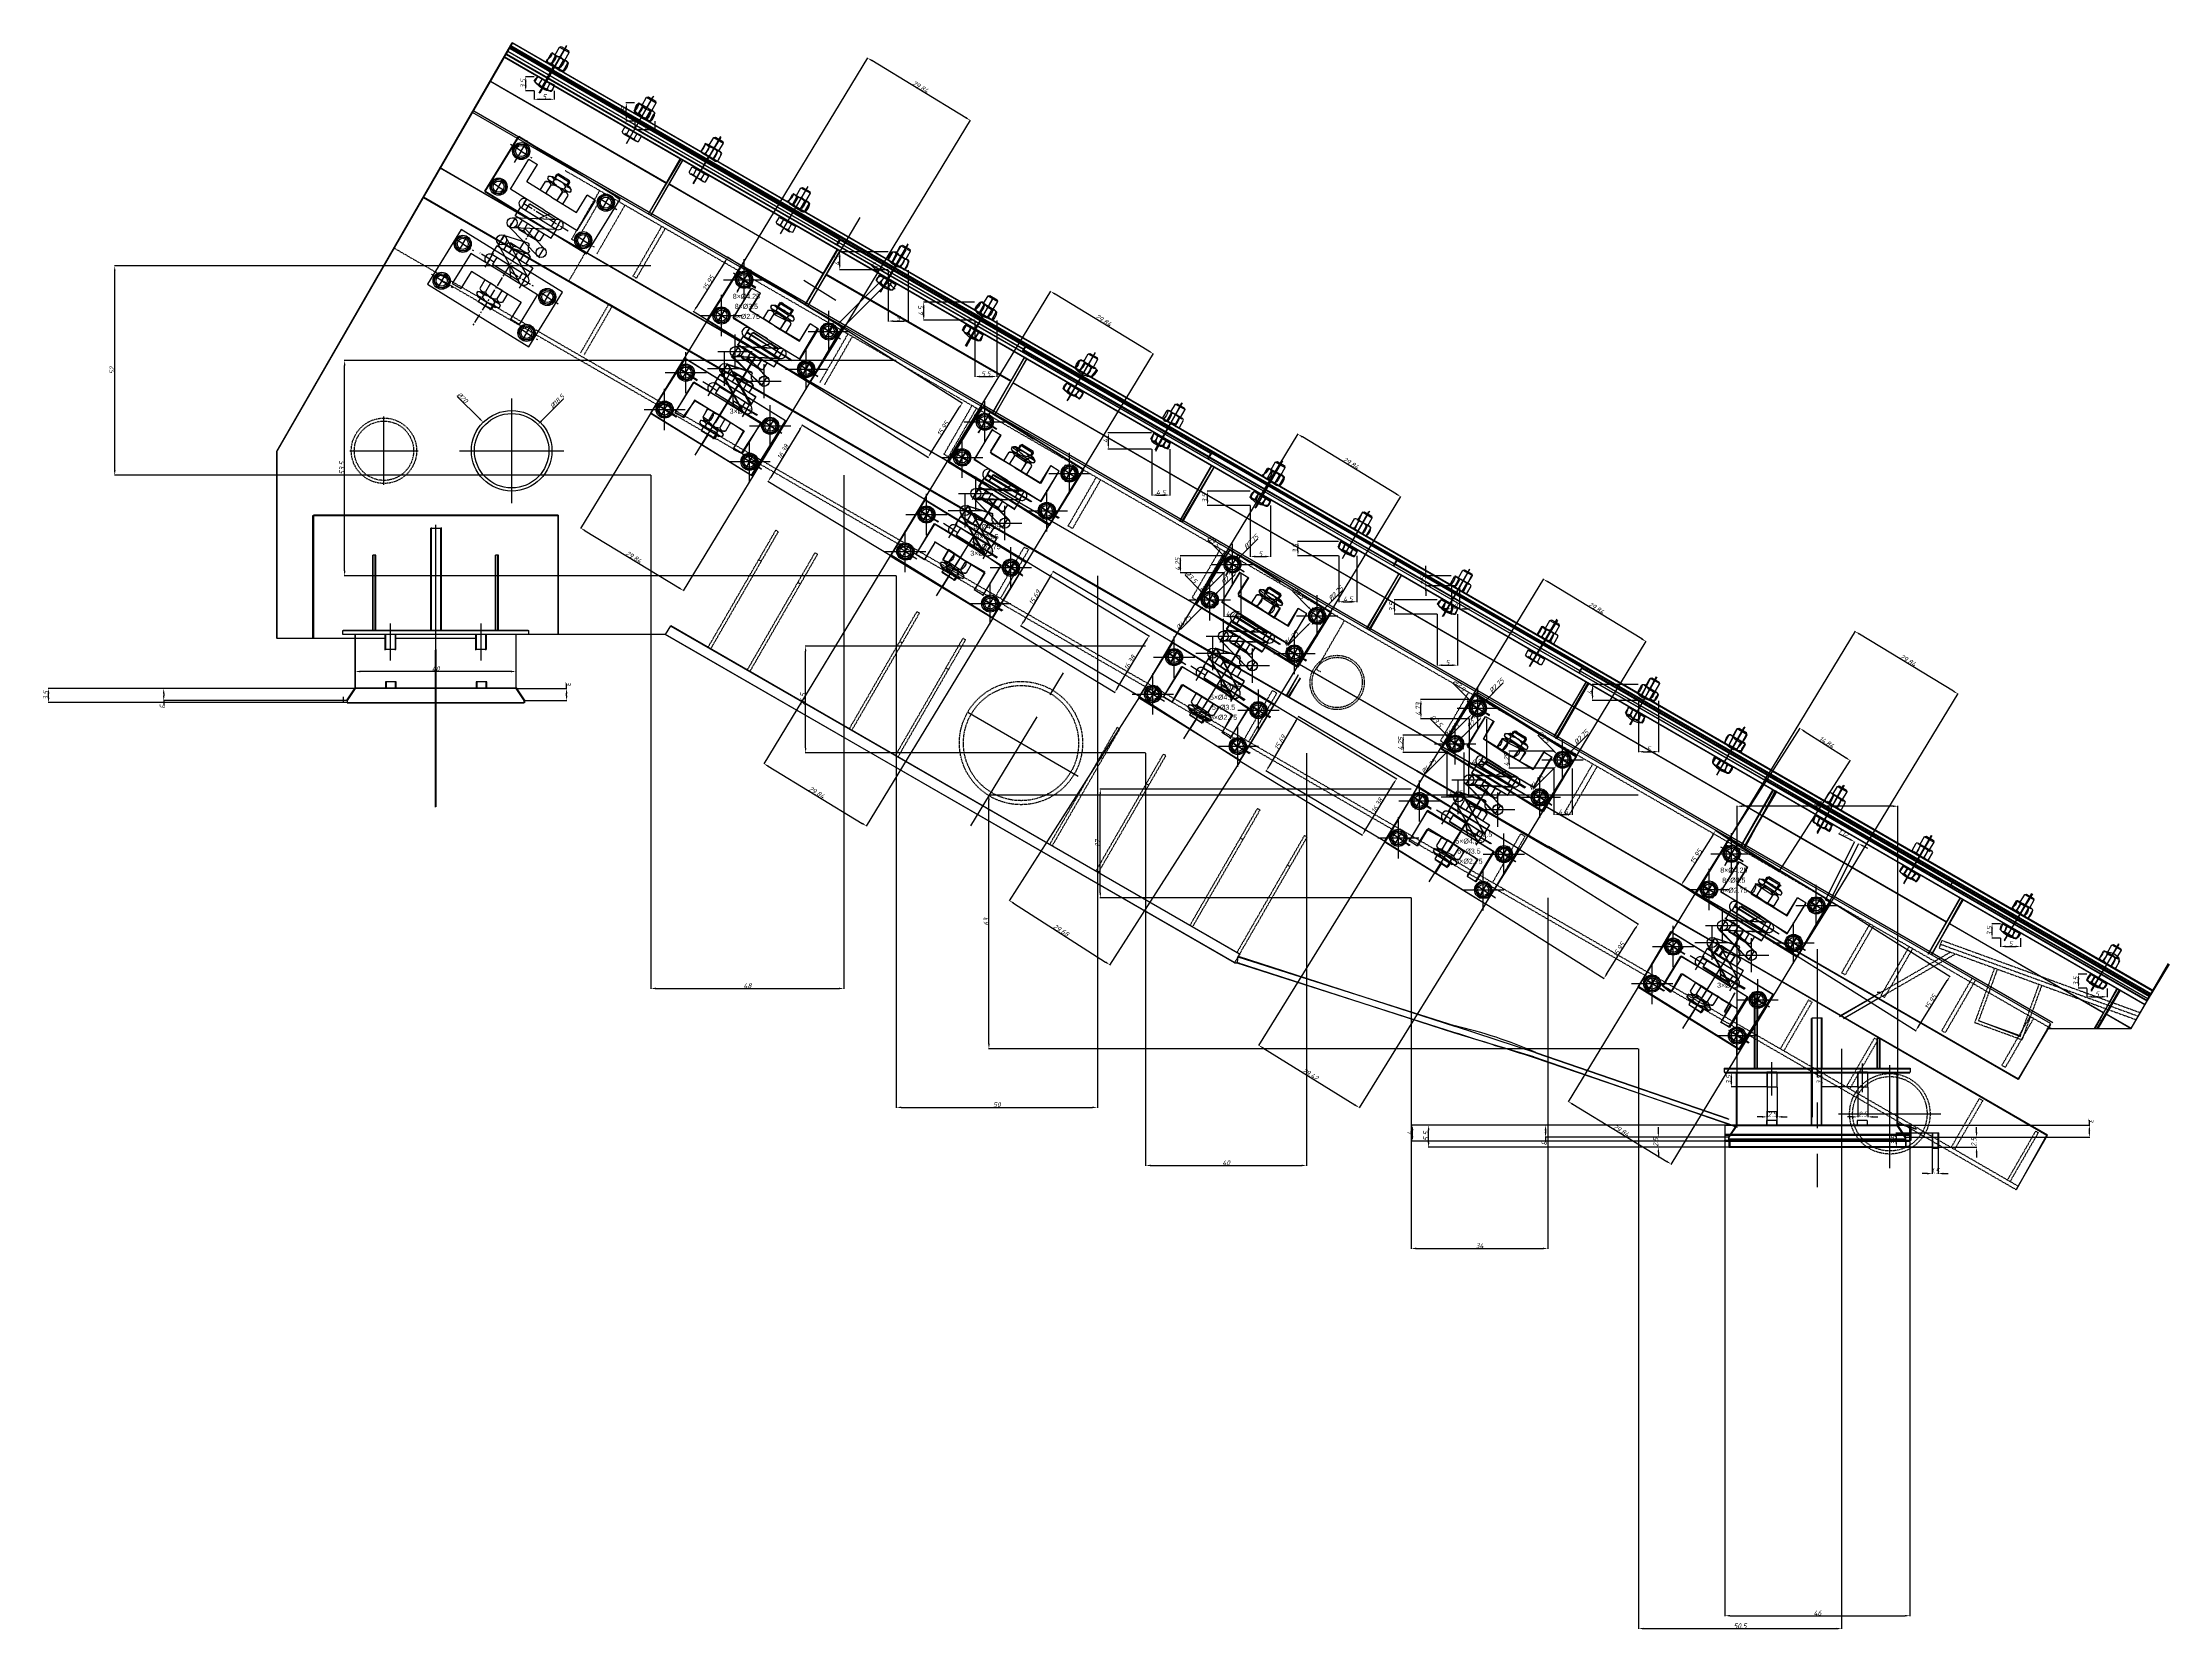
# Model space of a CAD drawing. Header units: millimetres. Extents: x 2787 to 6144, y -18 to 478.
# Drawn here: x 5615 to 6144, y -18 to 376 of the extents above; entities that cross this region are included whole.
import ezdxf

# ---------------------------------------------------------------- set-up
doc = ezdxf.new("R2010")
doc.units = ezdxf.units.MM
for name, pattern in [('ACAD_ISO02W100', [15, 12, -3]), ('CENTER', [50.8, 31.75, -6.35, 6.35, -6.35]), ('CENTER2', [28.575, 19.05, -3.175, 3.175, -3.175]), ('HIDDEN', [0.2, 0.1, -0.1])]:
    doc.linetypes.add(name, pattern=pattern)
for name, color, linetype, lineweight in [('01', 7, 'Continuous', 18), ('A粗实线', 7, 'Continuous', 40), ('中心线', 1, 'CENTER', 13), ('图层1', 1, 'CENTER2', 25), ('图层2', 160, 'Continuous', 25), ('尺寸线', 22, 'Continuous', 13), ('粗实线层', 7, 'Continuous', 35), ('虚线', 8, 'ACAD_ISO02W100', 13)]:
    doc.layers.add(name, color=color, linetype=linetype, lineweight=lineweight)
for name, color, linetype in [('ADIM', 3, 'Continuous'), ('ADIM_CENTER', 1, 'Continuous'), ('ADIM_CLEAN', 3, 'Continuous'), ('ADIM_CLEAN_L', 3, 'Continuous'), ('细实线', 7, 'Continuous')]:
    doc.layers.add(name, color=color, linetype=linetype)
doc.styles.get("Standard").update_dxf_attribs({"font": 'gbeitc.shx', "bigfont": 'gbcbig.shx'})
doc.dimstyles.new('ADIM', dxfattribs={"dimscale": 0.5, "dimtxt": 2.5, "dimasz": 2.5, "dimexe": 0.18, "dimexo": 0.0625, "dimgap": 0.09, "dimtad": 1, "dimdec": 4, "dimzin": 0, "dimdsep": 46, "dimtxsty": 'Standard', "dimcen": 0.09, "dimadec": 0, "dimazin": 0, "dimtfac": 1, "dimtdec": 4, "dimtofl": 0, "dimtmove": 0, "dimatfit": 3, "dimfxl": 1, "dimtolj": 1, "dimtzin": 0, "dimarcsym": 0})

# ---------------------------------------------------------------- blocks, each defined once
blk = doc.blocks.new('111')
for p, q in [((-65.9, 61.2), (-63.9, 131.1)), ((-63.9, 131.1), (-43.9, 130.5)), ((-45, 91.5), (-43.9, 130.5)), ((-1, 124.9), (-0.8, 132.9)), ((-0.8, 132.9), (1.3, 135)), ((-0.8, 132.9), (29.6, 132)), ((1, 124.9), (1.3, 135)), ((27.6, 134.2), (1.3, 135)), ((27.3, 124.1), (27.6, 134.2)), ((29.6, 132), (27.6, 134.2)), ((29.3, 124), (29.6, 132)), ((70.8, 86.9), (72, 127.1)), ((92, 126.6), (72, 127.1)), ((-45, 90.3), (-45, 91.5)), ((12.9, 88.6), (-45, 90.3)), ((12.8, 88.6), (-13.7, 89.4)), ((-13.6, 89.4), (-12.9, 109.4)), ((12.9, 88.6), (-13.6, 89.4)), ((-13.3, 119.3), (-13.3, 119.3)), ((-12.9, 109.4), (-6.4, 113.1)), ((-12.5, 119.3), (-12.6, 116.8)), ((-12.6, 116.8), (-6.4, 113.1)), ((-12.5, 121.8), (-6, 125.1)), ((-12.5, 119.3), (-12.5, 121.8)), ((13.6, 112.6), (-6.4, 113.1)), ((-6, 125.1), (34, 123.9)), ((1, 124.9), (-1, 124.9)), ((12.8, 88.6), (-0.5, 89)), ((-0.5, 89), (-0.5, 89)), ((-0.3, 89), (0.4, 109)), ((-0.3, 89), (0.4, 109)), ((12.9, 88.6), (-0.3, 89)), ((0.6, 116.4), (0.8, 121.4)), ((12.8, 88.6), (70.8, 86.9)), ((12.9, 88.6), (12.9, 88.6)), ((12.9, 88.6), (39.4, 87.8)), ((12.9, 88.6), (26.2, 88.2)), ((13.6, 112.6), (33.6, 112.2)), ((26.2, 88.2), (26.8, 108.3)), ((26.2, 88.2), (27, 108.2)), ((27, 115.6), (27.2, 120.6)), ((27.3, 124.1), (29.3, 124)), ((40.2, 115.4), (33.6, 112.2)), ((40, 107.8), (33.6, 112.2)), ((40.4, 120.4), (34, 123.9)), ((39.4, 87.8), (40, 107.8)), ((39.7, 115.2), (39.8, 115.2)), ((40.3, 117.9), (40.2, 115.4)), ((40.3, 117.9), (40.4, 120.4)), ((89.9, 56.4), (92, 126.6)), ((12.1, 58.6), (-65.9, 61.2)), ((49.1, 57.5), (-33.4, 14.1)), ((-18.5, 39.5), (-18.1, 55.5)), ((-18.1, 55.5), (41.9, 53.8)), ((11.5, 38.7), (26.6, 58.2)), ((12, 58.6), (89.9, 56.4)), ((12.1, 58.6), (12.1, 58.6)), ((12.1, 58.6), (52, 57.5)), ((41.9, 53.8), (41.5, 37.8)), ((-31.1, 19.9), (-30.5, 39.9)), ((10.9, 18.7), (-31.1, 19.9)), ((51.4, 37.5), (-28.6, 39.9)), ((53.5, 37.3), (-25.3, -4.1)), ((11.5, 38.7), (-18.5, 39.5)), ((-15.1, 19.4), (-15.6, 3.5)), ((-10.4, 0.3), (-15.6, 3.5)), ((10.9, 18.7), (-15.1, 19.4)), ((10.4, -0.3), (-10.4, 0.3)), ((-2.1, 19.1), (-2.6, 3.2)), ((-2.4, 7.9), (53.2, -8)), ((10.9, 18.7), (-2.1, 19.1)), ((10.4, 2.8), (10.5, 2.8)), ((10.9, 18.7), (52.9, 17.4)), ((10.9, 18.7), (23.9, 18.3)), ((11.2, 28.6), (11.2, 28.6)), ((11.2, 28.6), (11.2, 28.4)), ((11.4, 36.9), (11.4, 36.9)), ((23.9, 18.3), (23.5, 2.5)), ((31.1, -0.9), (36.4, 2.2)), ((36.4, 2.2), (36.9, 18.2)), ((36.4, 2.2), (36.4, 2.2)), ((51.2, 27.5), (51.2, 27.2)), ((51.4, 37.5), (51.4, 37.5)), ((52.9, 17.4), (53.5, 37.3)), ((53.5, 37.3), (54.5, 37.9)), ((53.5, 37.3), (53.5, 37.6)), ((18.3, -14), (-31.3, -24.8)), ((49.6, -27.4), (-30.7, -5)), ((50.3, -72), (-25.9, -26)), ((-17.1, -50.1), (-16.7, -34.1)), ((-11.3, -31.3), (-16.7, -34.1)), ((9.5, -31.9), (-11.3, -31.3)), ((-4.1, -50.5), (-3.7, -34.6)), ((9.4, -36.4), (-3.8, -39.3)), ((9.3, -36.4), (27.4, -32.4)), ((9.3, -35.1), (9.4, -35.1)), ((9.3, -36.4), (9.3, -35.1)), ((9.4, -31.9), (30.2, -32.5)), ((10.4, -0.3), (31.1, -0.9)), ((18.3, -14.1), (18.3, -14)), ((21.8, -51.2), (22.3, -35.5)), ((30.2, -32.5), (35.3, -36)), ((35.3, -36), (34.9, -52)), ((35.3, -36), (35.3, -36)), ((50.1, -7.1), (45.4, -8.1)), ((49.5, -27.5), (52.7, -26.8)), ((50.1, -7.1), (50.1, -7.4)), ((44.8, -91.9), (-35.1, -43.8)), ((-33.1, -49.7), (-33.7, -69.7)), ((8.9, -50.9), (-33.1, -49.7)), ((48.2, -72), (-31.8, -69.8)), ((-31.1, -46.2), (-31.1, -46.1)), ((-31.1, -46.1), (-31.1, -46.1)), ((-21.7, -70), (-22.3, -86)), ((8.3, -70.9), (-21.7, -70)), ((8.9, -50.9), (-17.1, -50.1)), ((8.8, -50.9), (-4.1, -50.5)), ((8.3, -69.1), (8.3, -70.9)), ((8.3, -70.9), (8.3, -69.1)), ((8.3, -69.1), (8.3, -69.1)), ((8.3, -70.9), (22.2, -91.3)), ((8.6, -60.9), (8.6, -60.6)), ((8.6, -60.9), (8.6, -60.9)), ((8.8, -50.9), (50.8, -52)), ((8.8, -50.9), (21.8, -51.2)), ((37.7, -87.8), (38.3, -71.8)), ((48.2, -72), (48.2, -72)), ((50.8, -52), (50.3, -72)), ((50.3, -72), (51.3, -72.6)), ((50.3, -72), (50.3, -72.3)), ((-70.3, -88.8), (-72.3, -158.8)), ((7.7, -90.8), (-70.3, -88.8)), ((-51.2, -120.3), (-52.4, -159.3)), ((6.8, -120.8), (-51.2, -119.1)), ((-51.2, -119.1), (-51.2, -120.3)), ((-22.3, -86), (37.7, -87.8)), ((-19.7, -120.1), (-20.2, -140.1)), ((6.7, -120.8), (-19.8, -120.1)), ((6.8, -120.8), (-19.7, -120.1)), ((-6.5, -120.4), (-6.9, -140.4)), ((-6.5, -120.4), (-6.9, -140.4)), ((6.7, -120.8), (-6.6, -120.4)), ((-6.6, -120.4), (-6.6, -120.4)), ((6.8, -120.8), (-6.5, -120.4)), ((6.7, -120.8), (64.6, -122.5)), ((6.8, -120.8), (6.8, -120.8)), ((6.8, -120.8), (33.3, -121.6)), ((6.8, -120.8), (20.1, -121.2)), ((7.6, -90.8), (85.6, -93.1)), ((7.7, -90.8), (7.7, -90.8)), ((7.7, -90.8), (47.7, -92)), ((20.1, -121.2), (19.5, -141.3)), ((20.1, -121.2), (19.7, -141.2)), ((33.3, -121.6), (32.7, -141.6)), ((64.6, -122.5), (63.5, -162.7)), ((85.6, -93.1), (83.5, -163.3)), ((-72.3, -158.8), (-52.4, -159.3)), ((-21.2, -149.9), (-21.2, -149.9)), ((-20.4, -149.9), (-20.5, -152.4)), ((-20.5, -152.4), (-14.2, -156.1)), ((-20.4, -149.9), (-20.3, -147.4)), ((-20.3, -147.4), (-13.9, -144.1)), ((-20.2, -140.1), (-13.9, -144.1)), ((-14.2, -156.1), (25.7, -157.3)), ((6.1, -144.8), (-13.9, -144.1)), ((-9.3, -156.2), (-9.5, -164.2)), ((-9.5, -164.2), (20.9, -165.1)), ((-7.3, -156.3), (-9.3, -156.2)), ((-7.1, -147.8), (-7.2, -152.8)), ((6.1, -144.8), (26.1, -145.5)), ((19, -157.1), (18.7, -167.2)), ((20.9, -165.1), (18.7, -167.2)), ((19, -157.1), (21, -157.1)), ((19.3, -148.6), (19.1, -153.6)), ((21, -157.1), (20.9, -165.1)), ((32.3, -154.2), (25.7, -157.3)), ((32.7, -141.6), (26.1, -145.5)), ((32.5, -149.2), (26.1, -145.5)), ((32, -149), (32.1, -149)), ((32.4, -151.7), (32.3, -154.2)), ((32.4, -151.7), (32.5, -149.2)), ((83.5, -163.3), (63.5, -162.7))]:
    blk.add_line(p, q)
for points in [[(121.3, 153.2), (132.5, 152.9), (128.8, 24.9), (-108.1, 31.9), (-104.4, 159.8), (15.4, 156.3)], [(18.3, -14.1), (21.5, -16.2), (21.6, -20.1), (25.1, -25.4), (29.2, -26.6), (27.4, -32.4)]]:
    blk.add_lwpolyline(points)
for points in [[(-107.7, 32.1), (129.2, 25.2), (133, 153.1), (-103.9, 160.1)], [(-114.5, -185), (122.4, -192), (126.2, -64), (-110.7, -57.1)]]:
    blk.add_lwpolyline(points, close=True)
for centre, radius in [((-85.3, 137.4), 17), ((-85.3, 137.4), 11), ((111.8, 132.9), 17), ((111.8, 132.9), 11), ((-88.8, 53.7), 17), ((-88.8, 53.7), 11), ((110.1, 45.7), 17), ((110.1, 45.7), 11), ((-29.6, 4.9), 10), ((-30.7, -34.8), 10), ((49.8, -17.4), 10), ((49.9, -17.1), 10), ((-93.6, -80.3), 17), ((-93.6, -80.3), 11), ((104.7, -87.7), 17), ((104.7, -87.7), 11), ((-93.3, -164.8), 17), ((-93.3, -164.8), 11), ((104.6, -170.1), 17), ((104.6, -170.1), 11)]:
    blk.add_circle(centre, radius)
for centre, radius, start, end in [((-6.5, 101.4), 10.2, 47.9731, 128.6716), ((-5.5, 132.3), 17.1, 245.4644, 291.1819), ((-6.2, 108.9), 14.3, 60.723, 115.9233), ((13.1, 88.5), 24.1, 54.8258, 121.801), ((14.5, 140.1), 27.5, 239.7147, 296.9316), ((13.3, 97.9), 26.6, 58.6741, 117.9722), ((33.8, 129.3), 15.3, 243.7393, 294.9034), ((33.3, 101.2), 9.47, 44.7773, 131.888), ((33.6, 105.5), 16.4, 65.4999, 113.1427), ((-28.3, 49.9), 10, 88.3231, 268.1343), ((-28.3, 49.9), 10, 357.9174, 359.1718), ((51.7, 47.5), 10, 267.9144, 88.3231), ((-8.8, 14), 12.5, 237.3898, 299.9075), ((11, 28.2), 28.5, 241.4673, 295.8299), ((30.1, 11.2), 11, 232.5306, 304.8636), ((-10.5, -45.1), 12.5, 56.7388, 119.2565), ((8.4, -60.4), 28.5, 60.8163, 115.179), ((28.5, -44.6), 11, 51.7827, 124.1157), ((-32.1, -79.7), 10, 88.512, 268.3231), ((-32.1, -79.7), 10, 357.4744, 358.7288), ((48, -82), 10, 268.3231, 88.7319), ((-13.5, -139.9), 14.3, 240.723, 295.9233), ((-14.2, -163.3), 17.1, 65.4644, 111.1819), ((-13.3, -132.4), 10.2, 227.9747, 308.6732), ((6.6, -130.1), 26.6, 238.6741, 297.9722), ((5.4, -172.4), 27.5, 59.7147, 116.9316), ((7, -120.7), 24.1, 234.8453, 301.8205), ((26.4, -138.9), 16.4, 243.5036, 291.1463), ((25.2, -162.7), 15.3, 61.7429, 112.907), ((26.4, -134.5), 9.47, 224.7583, 311.869)]:
    blk.add_arc(centre, radius, start, end)
at = {"layer": '图层1'}
for p, q in [((-102.3, 138), (-110.2, 138.3)), ((-85.3, 137.4), (-102.3, 138)), ((-85.3, 137.4), (-85.8, 120.4)), ((-85.3, 137.4), (-84.6, 161.9)), ((-85.3, 137.4), (-84.8, 154.4)), ((-85.3, 137.4), (-68.3, 136.9)), ((-85.3, 137.4), (-58, 136.5)), ((14.6, 156.6), (14.6, 156.3)), ((15.4, 156.3), (15.3, 156.6)), ((111.8, 132.9), (94.9, 133.4)), ((111.8, 132.9), (111.4, 115.9)), ((111.8, 132.9), (112.3, 149.9)), ((111.8, 132.9), (128.8, 132.3)), ((111.8, 132.9), (139.2, 132)), ((-85.8, 120.4), (-86, 111.2)), ((12.8, 88.6), (12.8, 88.6)), ((13.4, 112.6), (13.4, 112.6)), ((13.8, 124.5), (13.8, 124.5)), ((39.2, 114.9), (39.2, 115)), ((-88.8, 53.7), (-105.8, 54.2)), ((-88.8, 53.7), (-89.3, 36.7)), ((-88.8, 53.7), (-88.4, 70.7)), ((-88.8, 53.7), (-71.9, 53.1)), ((-28, 59.9), (-28.6, 39.9)), ((-28.3, 49.9), (-28, 59.9)), ((-28.3, 49.9), (75, 46.9)), ((51.7, 47.5), (51.5, 37.5)), ((51.7, 47.5), (52.1, 57.5)), ((110.1, 45.7), (93.1, 46.2)), ((110.1, 45.7), (109.6, 28.7)), ((110.1, 45.7), (110.6, 62.7)), ((110.1, 45.7), (127.1, 45.1)), ((110.1, 45.7), (137.4, 44.8)), ((-29.3, 14.9), (-30, -7.3)), ((-29.9, -5.2), (-29.7, 4.1)), ((-28.9, 29.8), (-28.9, 29.6)), ((10.8, 14.9), (4.7, -210.8)), ((11.2, 28.6), (11.2, 28.4)), ((51.2, 27.5), (51.2, 27.2)), ((90.2, 26.1), (90.1, 26.3)), ((-31.1, -46.2), (-30.4, -22.6)), ((-30.5, -24.6), (-30.8, -34)), ((50.1, -7.1), (49.5, -27.5)), ((49.5, -27.5), (49.6, -27.1)), ((50.1, -7.4), (50.1, -7.1)), ((-93.6, -80.3), (-110.6, -79.7)), ((-93.6, -80.3), (-94.1, -97.3)), ((-93.6, -80.3), (-93.1, -63.3)), ((-93.6, -80.3), (-76.6, -80.8)), ((-93.6, -80.3), (-66.3, -81.2)), ((-32.1, -79.7), (-55.4, -79.1)), ((-32.1, -79.7), (-32.6, -98.6)), ((-32.4, -89.8), (-31.8, -69.8)), ((-32.1, -79.7), (-32.4, -89.8)), ((-32.1, -79.7), (-31.6, -65.3)), ((-32.1, -79.7), (-22.1, -80)), ((7.9, -80.9), (8.2, -80.9)), ((15.3, -81.1), (71.2, -82.8)), ((48, -82), (47.5, -100.5)), ((48, -82), (47.7, -92)), ((48, -82.1), (48.2, -72)), ((104.7, -87.7), (105.1, -70.7)), ((104.7, -87.7), (87.7, -87.2)), ((104.7, -87.7), (104.2, -104.7)), ((104.7, -87.7), (121.6, -88.3)), ((104.7, -87.7), (132, -88.6)), ((-93.3, -164.8), (-110.3, -164.3)), ((-93.3, -164.8), (-93.8, -181.8)), ((-93.3, -164.8), (-92.8, -147.8)), ((-93.3, -164.8), (-76.3, -165.4)), ((-93.3, -164.8), (-66, -165.7)), ((104.6, -170.1), (105, -153.1)), ((104.6, -170.1), (87.6, -169.5)), ((104.6, -170.1), (104.1, -187.1)), ((104.6, -170.1), (121.5, -170.7)), ((104.6, -170.1), (131.9, -171))]:
    blk.add_line(p, q, dxfattribs=at)
at = {"layer": '图层2'}
for p, q in [((-102.3, 138), (-100.3, 137.9)), ((-100, 145.9), (-100.4, 129.9)), ((-100.4, 129.9), (-85.7, 121.3)), ((-100.3, 137.9), (-100, 145.9)), ((-100, 145.9), (-84.8, 153.2)), ((-70.6, 129), (-85.7, 121.3)), ((-84.8, 153.2), (-70, 144.9)), ((-70, 144.9), (-70.6, 129)), ((-70.3, 136.9), (-70, 144.9)), ((-68.3, 136.9), (-70.3, 136.9)), ((94.9, 133.4), (96.9, 133.4)), ((97.1, 141.4), (96.8, 125.4)), ((96.9, 133.4), (97.1, 141.4)), ((97.1, 141.4), (112.3, 148.6)), ((112.3, 148.6), (127.1, 140.3)), ((127.1, 140.4), (126.6, 124.4)), ((126.8, 132.4), (127.1, 140.4)), ((128.8, 132.3), (126.8, 132.4)), ((96.8, 125.4), (111.4, 116.8)), ((126.6, 124.4), (111.4, 116.8)), ((-105.8, 54.2), (-103.8, 54.2)), ((-103.6, 62.2), (-103.9, 46.2)), ((-103.9, 46.2), (-89.3, 37.6)), ((-103.8, 54.2), (-103.6, 62.2)), ((-103.6, 62.2), (-88.4, 69.4)), ((-74.1, 45.2), (-89.3, 37.6)), ((-88.4, 69.4), (-73.6, 61.1)), ((-73.6, 61.2), (-74.1, 45.2)), ((-73.9, 53.2), (-73.6, 61.2)), ((-71.9, 53.1), (-73.9, 53.2)), ((93.1, 46.2), (95.1, 46.2)), ((95.4, 54.2), (95, 38.2)), ((95.1, 46.2), (95.4, 54.2)), ((95.4, 54.2), (110.6, 61.4)), ((110.6, 61.4), (125.4, 53.1)), ((125.4, 53.2), (124.8, 37.2)), ((125.1, 45.2), (125.4, 53.2)), ((127.1, 45.1), (125.1, 45.2)), ((95, 38.2), (109.6, 29.6)), ((124.8, 37.2), (109.6, 29.6)), ((-110.6, -79.7), (-108.6, -79.8)), ((-108.3, -71.8), (-108.7, -87.8)), ((-108.6, -79.8), (-108.3, -71.8)), ((-108.3, -71.8), (-93.1, -64.5)), ((-93.1, -64.5), (-78.3, -72.8)), ((-78.3, -72.8), (-78.9, -88.8)), ((-78.6, -80.8), (-78.3, -72.8)), ((-76.6, -80.8), (-78.6, -80.8)), ((89.9, -79.3), (89.6, -95.2)), ((89.7, -87.2), (89.9, -79.3)), ((89.9, -79.3), (105.1, -72)), ((105.1, -72), (119.9, -80.3)), ((119.9, -80.2), (119.4, -96.2)), ((119.6, -88.2), (119.9, -80.2)), ((-108.7, -87.8), (-94, -96.4)), ((-78.9, -88.8), (-94, -96.4)), ((87.7, -87.2), (89.7, -87.2)), ((89.6, -95.2), (104.2, -103.8)), ((119.4, -96.2), (104.2, -103.8)), ((121.6, -88.3), (119.6, -88.2)), ((-110.3, -164.3), (-108.3, -164.3)), ((-108, -156.3), (-108.4, -172.3)), ((-108.3, -164.3), (-108, -156.3)), ((-108, -156.3), (-92.8, -149.1)), ((-92.8, -149.1), (-78, -157.4)), ((-78, -157.3), (-78.6, -173.3)), ((-78.3, -165.3), (-78, -157.3)), ((-76.3, -165.4), (-78.3, -165.3)), ((89.8, -161.6), (89.5, -177.6)), ((89.6, -169.6), (89.8, -161.6)), ((89.8, -161.6), (105, -154.3)), ((105, -154.3), (119.8, -162.6)), ((119.8, -162.6), (119.3, -178.6)), ((119.5, -170.6), (119.8, -162.6)), ((-108.4, -172.3), (-93.8, -180.9)), ((-78.6, -173.3), (-93.8, -180.9)), ((87.6, -169.5), (89.6, -169.6)), ((89.5, -177.6), (104.1, -186.2)), ((119.3, -178.6), (104.1, -186.2)), ((121.5, -170.7), (119.5, -170.6))]:
    blk.add_line(p, q, dxfattribs=at)
for centre, radius in [((-85.3, 137.4), 14), ((-85.3, 137.4), 11), ((111.8, 132.9), 14), ((111.8, 132.9), 11), ((-88.8, 53.7), 14), ((-88.8, 53.7), 11), ((110.1, 45.7), 14), ((110.1, 45.7), 11), ((-93.6, -80.3), 14), ((-93.6, -80.3), 11), ((104.7, -87.7), 14), ((104.7, -87.7), 11), ((-93.3, -164.8), 14), ((-93.3, -164.8), 11), ((104.6, -170.1), 14), ((104.6, -170.1), 11)]:
    blk.add_circle(centre, radius, dxfattribs=at)
at = {"layer": '虚线', "color": 8, "linetype": 'HIDDEN'}
for p, q in [((147.3, 35.9), (147.3, 147.8)), ((-10.4, 4.6), (-20, 1.9))]:
    blk.add_line(p, q, dxfattribs=at)
blk = doc.blocks.new('*D7')
at = {"layer": 'ADIM', "color": 0, "lineweight": -2, "transparency": 16777216}
for p, q in [((5690.47, 216), (5616.19, 216)), ((5690.47, 212.5), (5616.19, 212.5)), ((5616.28, 213.75), (5616.28, 214.75))]:
    blk.add_line(p, q, dxfattribs=at)
at = {"layer": 'ADIM', "color": 0, "transparency": 16777216}
for points in [[(5616.07, 214.75), (5616.49, 214.75), (5616.28, 216)], [(5616.07, 213.75), (5616.49, 213.75), (5616.28, 212.5)]]:
    blk.add_solid(points, dxfattribs=at)
at = {"layer": 'Defpoints', "color": 0, "transparency": 16777216}
for p in [(5616.28, 216), (5690.5, 216), (5690.5, 212.5)]:
    blk.add_point(p, dxfattribs=at)
at = {"layer": 'ADIM', "color": 0, "transparency": 16777216, "insert": (5615.61, 214.25), "char_height": 1.25, "attachment_point": 5, "rotation": 90}
blk.add_mtext('\\A1;3.5', dxfattribs=at)
blk = doc.blocks.new('*D8')
at = {"layer": 'ADIM', "color": 0, "lineweight": -2, "transparency": 16777216}
for p, q in [((5692.5, 216.03), (5692.5, 220.31)), ((5731.25, 220.22), (5693.75, 220.22)), ((5732.5, 216.03), (5732.5, 220.31))]:
    blk.add_line(p, q, dxfattribs=at)
at = {"layer": 'ADIM', "color": 0, "transparency": 16777216}
for points in [[(5693.75, 220.43), (5693.75, 220.02), (5692.5, 220.22)], [(5731.25, 220.43), (5731.25, 220.02), (5732.5, 220.22)]]:
    blk.add_solid(points, dxfattribs=at)
at = {"layer": 'Defpoints', "color": 0, "transparency": 16777216}
for p in [(5692.5, 220.22), (5692.5, 216), (5732.5, 216)]:
    blk.add_point(p, dxfattribs=at)
at = {"layer": 'ADIM', "color": 0, "transparency": 16777216, "insert": (5712.5, 220.89), "char_height": 1.25, "attachment_point": 5}
blk.add_mtext('\\A1;40', dxfattribs=at)
blk = doc.blocks.new('*D9')
at = {"layer": 'ADIM', "color": 0, "lineweight": -2, "transparency": 16777216}
for p, q in [((5692.47, 216), (5644.82, 216)), ((5690.47, 213), (5644.82, 213)), ((5644.91, 214.75), (5644.91, 214.25)), ((5644.91, 213), (5644.91, 211.75))]:
    blk.add_line(p, q, dxfattribs=at)
at = {"layer": 'ADIM', "color": 0, "transparency": 16777216}
for points in [[(5644.7, 214.75), (5645.12, 214.75), (5644.91, 216)], [(5644.7, 214.25), (5645.12, 214.25), (5644.91, 213)]]:
    blk.add_solid(points, dxfattribs=at)
at = {"layer": 'Defpoints', "color": 0, "transparency": 16777216}
for p in [(5644.91, 213), (5690.5, 213), (5692.5, 216)]:
    blk.add_point(p, dxfattribs=at)
at = {"layer": 'ADIM', "color": 0, "transparency": 16777216, "insert": (5644.54, 211.75), "char_height": 1.25, "attachment_point": 5, "rotation": 270}
blk.add_mtext('\\A1;3', dxfattribs=at)
blk = doc.blocks.new('*D10')
at = {"layer": 'ADIM', "color": 0, "lineweight": -2, "transparency": 16777216}
for p, q in [((5745.06, 216), (5745.06, 217.25)), ((5732.53, 216), (5745.15, 216)), ((5734.53, 213), (5745.15, 213)), ((5745.06, 214.25), (5745.06, 214.75))]:
    blk.add_line(p, q, dxfattribs=at)
at = {"layer": 'ADIM', "color": 0, "transparency": 16777216}
for points in [[(5744.85, 214.75), (5745.27, 214.75), (5745.06, 216)], [(5744.85, 214.25), (5745.27, 214.25), (5745.06, 213)]]:
    blk.add_solid(points, dxfattribs=at)
at = {"layer": 'Defpoints', "color": 0, "transparency": 16777216}
for p in [(5732.5, 216), (5734.5, 213), (5745.06, 216)]:
    blk.add_point(p, dxfattribs=at)
at = {"layer": 'ADIM', "color": 0, "transparency": 16777216, "insert": (5745.43, 217.25), "char_height": 1.25, "attachment_point": 5, "rotation": 270}
blk.add_mtext('\\A1;3', dxfattribs=at)
blk = doc.blocks.new('*D19')
at = {"layer": 'ADIM', "color": 0, "lineweight": -2, "transparency": 16777216}
for p, q in [((5921.03, 211.98), (5951.43, 193.53)), ((5912.53, 197.98), (5942.93, 179.53)), ((5943.5, 180.64), (5950.7, 192.5))]:
    blk.add_line(p, q, dxfattribs=at)
at = {"layer": 'ADIM', "color": 0, "transparency": 16777216}
for points in [[(5950.52, 192.61), (5950.88, 192.4), (5951.35, 193.57)], [(5943.32, 180.75), (5943.68, 180.53), (5942.85, 179.57)]]:
    blk.add_solid(points, dxfattribs=at)
at = {"layer": 'Defpoints', "color": 0, "transparency": 16777216}
for p in [(5921, 212), (5912.5, 198), (5951.35, 193.57)]:
    blk.add_point(p, dxfattribs=at)
at = {"layer": 'ADIM', "color": 0, "transparency": 16777216, "insert": (5946.53, 186.92), "char_height": 1.25, "attachment_point": 5, "rotation": 58.7363}
blk.add_mtext('\\A1;16.38', dxfattribs=at)
blk = doc.blocks.new('*D20')
at = {"layer": 'ADIM', "color": 0, "lineweight": -2, "transparency": 16777216}
for p, q in [((5895.52, 227.53), (5926.95, 279.24)), ((5951.33, 264.31), (5927.97, 278.51)), ((5921.02, 212.03), (5952.45, 263.74))]:
    blk.add_line(p, q, dxfattribs=at)
at = {"layer": 'ADIM', "color": 0, "transparency": 16777216}
for points in [[(5928.08, 278.69), (5927.86, 278.33), (5926.9, 279.16)], [(5951.44, 264.49), (5951.23, 264.13), (5952.4, 263.66)]]:
    blk.add_solid(points, dxfattribs=at)
at = {"layer": 'Defpoints', "color": 0, "transparency": 16777216}
for p in [(5926.9, 279.16), (5895.5, 227.5), (5921, 212)]:
    blk.add_point(p, dxfattribs=at)
at = {"layer": 'ADIM', "color": 0, "transparency": 16777216, "insert": (5940, 271.98), "char_height": 1.25, "attachment_point": 5, "rotation": 328.707}
blk.add_mtext('\\A1;29.84', dxfattribs=at)
blk = doc.blocks.new('*D21')
at = {"layer": 'ADIM', "color": 0, "lineweight": -2, "transparency": 16777216}
for p, q in [((5865.33, 243.93), (5858.6, 232.58)), ((5895.47, 227.52), (5865.89, 245.05)), ((5887.47, 214.02), (5857.89, 231.55))]:
    blk.add_line(p, q, dxfattribs=at)
at = {"layer": 'ADIM', "color": 0, "transparency": 16777216}
for points in [[(5865.15, 244.03), (5865.51, 243.82), (5865.97, 245)], [(5858.42, 232.68), (5858.78, 232.47), (5857.97, 231.5)]]:
    blk.add_solid(points, dxfattribs=at)
at = {"layer": 'Defpoints', "color": 0, "transparency": 16777216}
for p in [(5857.97, 231.5), (5895.5, 227.5), (5887.5, 214)]:
    blk.add_point(p, dxfattribs=at)
at = {"layer": 'ADIM', "color": 0, "transparency": 16777216, "insert": (5861.39, 238.59), "char_height": 1.25, "attachment_point": 5, "rotation": 59.3493}
blk.add_mtext('\\A1;15.69', dxfattribs=at)
blk = doc.blocks.new('*D22')
at = {"layer": 'ADIM', "color": 0, "lineweight": -2, "transparency": 16777216}
for p, q in [((5887.48, 213.97), (5855.04, 163.28)), ((5912.48, 197.97), (5880.04, 147.28)), ((5856.14, 162.68), (5879.03, 148.02))]:
    blk.add_line(p, q, dxfattribs=at)
at = {"layer": 'ADIM', "color": 0, "transparency": 16777216}
for points in [[(5856.25, 162.85), (5856.03, 162.5), (5855.08, 163.35)], [(5879.14, 148.2), (5878.92, 147.85), (5880.08, 147.35)]]:
    blk.add_solid(points, dxfattribs=at)
at = {"layer": 'Defpoints', "color": 0, "transparency": 16777216}
for p in [(5887.5, 214), (5912.5, 198), (5880.08, 147.35)]:
    blk.add_point(p, dxfattribs=at)
at = {"layer": 'ADIM', "color": 0, "transparency": 16777216, "insert": (5867.95, 155.92), "char_height": 1.25, "attachment_point": 5, "rotation": 327.3808}
blk.add_mtext('\\A1;29.68', dxfattribs=at)
blk = doc.blocks.new('*D23')
at = {"layer": 'ADIM', "color": 0, "lineweight": -2, "transparency": 16777216}
for p, q in [((5889, 199.97), (5889, 97.39)), ((5929, 199.97), (5929, 97.39)), ((5890.25, 97.48), (5927.75, 97.48))]:
    blk.add_line(p, q, dxfattribs=at)
at = {"layer": 'ADIM', "color": 0, "transparency": 16777216}
for points in [[(5890.25, 97.69), (5890.25, 97.28), (5889, 97.48)], [(5927.75, 97.69), (5927.75, 97.28), (5929, 97.48)]]:
    blk.add_solid(points, dxfattribs=at)
at = {"layer": 'Defpoints', "color": 0, "transparency": 16777216}
for p in [(5889, 200), (5929, 200), (5929, 97.48)]:
    blk.add_point(p, dxfattribs=at)
at = {"layer": 'ADIM', "color": 0, "transparency": 16777216, "insert": (5909, 98.15), "char_height": 1.25, "attachment_point": 5}
blk.add_mtext('\\A1;40', dxfattribs=at)
blk = doc.blocks.new('*D24')
at = {"layer": 'ADIM', "color": 0, "lineweight": -2, "transparency": 16777216}
for p, q in [((5888.97, 226.5), (5804.39, 226.5)), ((5804.48, 201.25), (5804.48, 225.25)), ((5888.97, 200), (5804.39, 200))]:
    blk.add_line(p, q, dxfattribs=at)
at = {"layer": 'ADIM', "color": 0, "transparency": 16777216}
for points in [[(5804.27, 225.25), (5804.68, 225.25), (5804.48, 226.5)], [(5804.27, 201.25), (5804.68, 201.25), (5804.48, 200)]]:
    blk.add_solid(points, dxfattribs=at)
at = {"layer": 'Defpoints', "color": 0, "transparency": 16777216}
for p in [(5804.48, 226.5), (5889, 226.5), (5889, 200)]:
    blk.add_point(p, dxfattribs=at)
at = {"layer": 'ADIM', "color": 0, "transparency": 16777216, "insert": (5803.81, 213.25), "char_height": 1.25, "attachment_point": 5, "rotation": 90}
blk.add_mtext('\\A1;26.5', dxfattribs=at)
blk = doc.blocks.new('*D25')
at = {"layer": 'ADIM', "color": 0, "lineweight": -2, "transparency": 16777216}
for p, q in [((5762, 356.97), (5762, 354.81)), ((5763.25, 354.9), (5765.75, 354.9)), ((5767, 356.97), (5767, 354.81))]:
    blk.add_line(p, q, dxfattribs=at)
at = {"layer": 'ADIM', "color": 0, "transparency": 16777216}
for points in [[(5763.25, 355.11), (5763.25, 354.69), (5762, 354.9)], [(5765.75, 355.11), (5765.75, 354.69), (5767, 354.9)]]:
    blk.add_solid(points, dxfattribs=at)
at = {"layer": 'Defpoints', "color": 0, "transparency": 16777216}
for p in [(5762, 357), (5767, 357), (5767, 354.9)]:
    blk.add_point(p, dxfattribs=at)
at = {"layer": 'ADIM', "color": 0, "transparency": 16777216, "insert": (5764.5, 355.57), "char_height": 1.25, "attachment_point": 5}
blk.add_mtext('\\A1;5', dxfattribs=at)
blk = doc.blocks.new('*D26')
at = {"layer": 'ADIM', "color": 0, "lineweight": -2, "transparency": 16777216}
for p, q in [((5761.97, 361.5), (5759.81, 361.5)), ((5759.9, 358.25), (5759.9, 360.25)), ((5761.97, 357), (5759.81, 357))]:
    blk.add_line(p, q, dxfattribs=at)
at = {"layer": 'ADIM', "color": 0, "transparency": 16777216}
for points in [[(5759.69, 360.25), (5760.11, 360.25), (5759.9, 361.5)], [(5759.69, 358.25), (5760.11, 358.25), (5759.9, 357)]]:
    blk.add_solid(points, dxfattribs=at)
at = {"layer": 'Defpoints', "color": 0, "transparency": 16777216}
for p in [(5759.9, 361.5), (5762, 361.5), (5762, 357)]:
    blk.add_point(p, dxfattribs=at)
at = {"layer": 'ADIM', "color": 0, "transparency": 16777216, "insert": (5759.23, 359.25), "char_height": 1.25, "attachment_point": 5, "rotation": 90}
blk.add_mtext('\\A1;4.5', dxfattribs=at)
blk = doc.blocks.new('*D27')
at = {"layer": 'ADIM', "color": 0, "lineweight": -2, "transparency": 16777216}
for p, q in [((5846.5, 307.47), (5846.5, 293.43)), ((5852, 307.47), (5852, 293.43)), ((5847.75, 293.52), (5850.75, 293.52))]:
    blk.add_line(p, q, dxfattribs=at)
at = {"layer": 'ADIM', "color": 0, "transparency": 16777216}
for points in [[(5847.75, 293.72), (5847.75, 293.31), (5846.5, 293.52)], [(5850.75, 293.72), (5850.75, 293.31), (5852, 293.52)]]:
    blk.add_solid(points, dxfattribs=at)
at = {"layer": 'Defpoints', "color": 0, "transparency": 16777216}
for p in [(5846.5, 307.5), (5852, 307.5), (5852, 293.52)]:
    blk.add_point(p, dxfattribs=at)
at = {"layer": 'ADIM', "color": 0, "transparency": 16777216, "insert": (5849.25, 294.19), "char_height": 1.25, "attachment_point": 5}
blk.add_mtext('\\A1;5.5', dxfattribs=at)
blk = doc.blocks.new('*D28')
at = {"layer": 'ADIM', "color": 0, "lineweight": -2, "transparency": 16777216}
for p, q in [((5846.47, 312), (5833.74, 312)), ((5846.47, 307.5), (5833.74, 307.5)), ((5833.83, 308.75), (5833.83, 310.75))]:
    blk.add_line(p, q, dxfattribs=at)
at = {"layer": 'ADIM', "color": 0, "transparency": 16777216}
for points in [[(5833.63, 310.75), (5834.04, 310.75), (5833.83, 312)], [(5833.63, 308.75), (5834.04, 308.75), (5833.83, 307.5)]]:
    blk.add_solid(points, dxfattribs=at)
at = {"layer": 'Defpoints', "color": 0, "transparency": 16777216}
for p in [(5833.83, 312), (5846.5, 312), (5846.5, 307.5)]:
    blk.add_point(p, dxfattribs=at)
at = {"layer": 'ADIM', "color": 0, "transparency": 16777216, "insert": (5833.16, 309.75), "char_height": 1.25, "attachment_point": 5, "rotation": 90}
blk.add_mtext('\\A1;4.5', dxfattribs=at)
blk = doc.blocks.new('*D29')
at = {"layer": 'ADIM', "color": 0, "lineweight": -2, "transparency": 16777216}
for p, q in [((5737, 364.47), (5737, 362.31)), ((5738.25, 362.4), (5740.75, 362.4)), ((5742, 364.47), (5742, 362.31))]:
    blk.add_line(p, q, dxfattribs=at)
at = {"layer": 'ADIM', "color": 0, "transparency": 16777216}
for points in [[(5738.25, 362.61), (5738.25, 362.19), (5737, 362.4)], [(5740.75, 362.61), (5740.75, 362.19), (5742, 362.4)]]:
    blk.add_solid(points, dxfattribs=at)
at = {"layer": 'Defpoints', "color": 0, "transparency": 16777216}
for p in [(5737, 364.5), (5742, 364.5), (5742, 362.4)]:
    blk.add_point(p, dxfattribs=at)
at = {"layer": 'ADIM', "color": 0, "transparency": 16777216, "insert": (5739.5, 363.07), "char_height": 1.25, "attachment_point": 5}
blk.add_mtext('\\A1;5', dxfattribs=at)
blk = doc.blocks.new('*D30')
at = {"layer": 'ADIM', "color": 0, "lineweight": -2, "transparency": 16777216}
for p, q in [((5736.97, 368), (5734.81, 368)), ((5734.9, 365.75), (5734.9, 366.75)), ((5736.97, 364.5), (5734.81, 364.5))]:
    blk.add_line(p, q, dxfattribs=at)
at = {"layer": 'ADIM', "color": 0, "transparency": 16777216}
for points in [[(5734.69, 366.75), (5735.11, 366.75), (5734.9, 368)], [(5734.69, 365.75), (5735.11, 365.75), (5734.9, 364.5)]]:
    blk.add_solid(points, dxfattribs=at)
at = {"layer": 'Defpoints', "color": 0, "transparency": 16777216}
for p in [(5734.9, 368), (5737, 368), (5737, 364.5)]:
    blk.add_point(p, dxfattribs=at)
at = {"layer": 'ADIM', "color": 0, "transparency": 16777216, "insert": (5734.23, 366.25), "char_height": 1.25, "attachment_point": 5, "rotation": 90}
blk.add_mtext('\\A1;3.5', dxfattribs=at)
blk = doc.blocks.new('*D31')
at = {"layer": 'ADIM', "color": 0, "lineweight": -2, "transparency": 16777216}
for p, q in [((5825, 319.97), (5825, 307.2)), ((5830, 319.97), (5830, 307.2)), ((5826.25, 307.29), (5828.75, 307.29))]:
    blk.add_line(p, q, dxfattribs=at)
at = {"layer": 'ADIM', "color": 0, "transparency": 16777216}
for points in [[(5826.25, 307.5), (5826.25, 307.08), (5825, 307.29)], [(5828.75, 307.5), (5828.75, 307.08), (5830, 307.29)]]:
    blk.add_solid(points, dxfattribs=at)
at = {"layer": 'Defpoints', "color": 0, "transparency": 16777216}
for p in [(5825, 320), (5830, 320), (5830, 307.29)]:
    blk.add_point(p, dxfattribs=at)
at = {"layer": 'ADIM', "color": 0, "transparency": 16777216, "insert": (5827.5, 307.96), "char_height": 1.25, "attachment_point": 5}
blk.add_mtext('\\A1;5', dxfattribs=at)
blk = doc.blocks.new('*D32')
at = {"layer": 'ADIM', "color": 0, "lineweight": -2, "transparency": 16777216}
for p, q in [((5824.97, 324.5), (5812.87, 324.5)), ((5812.96, 321.25), (5812.96, 323.25)), ((5824.97, 320), (5812.87, 320))]:
    blk.add_line(p, q, dxfattribs=at)
at = {"layer": 'ADIM', "color": 0, "transparency": 16777216}
for points in [[(5812.75, 323.25), (5813.16, 323.25), (5812.96, 324.5)], [(5812.75, 321.25), (5813.16, 321.25), (5812.96, 320)]]:
    blk.add_solid(points, dxfattribs=at)
at = {"layer": 'Defpoints', "color": 0, "transparency": 16777216}
for p in [(5812.96, 324.5), (5825, 324.5), (5825, 320)]:
    blk.add_point(p, dxfattribs=at)
at = {"layer": 'ADIM', "color": 0, "transparency": 16777216, "insert": (5812.29, 322.25), "char_height": 1.25, "attachment_point": 5, "rotation": 90}
blk.add_mtext('\\A1;4.5', dxfattribs=at)
blk = doc.blocks.new('*D34')
at = {"layer": 'ADIM', "color": 0, "lineweight": -2, "transparency": 16777216}
for p, q in [((6059.53, 162.98), (6089.01, 144.42)), ((6051.03, 149.48), (6080.51, 130.92)), ((6081.1, 132.03), (6088.26, 143.41))]:
    blk.add_line(p, q, dxfattribs=at)
at = {"layer": 'ADIM', "color": 0, "transparency": 16777216}
for points in [[(6088.09, 143.52), (6088.44, 143.3), (6088.93, 144.47)], [(6080.92, 132.14), (6081.27, 131.92), (6080.43, 130.97)]]:
    blk.add_solid(points, dxfattribs=at)
at = {"layer": 'Defpoints', "color": 0, "transparency": 16777216}
for p in [(6059.5, 163), (6051, 149.5), (6088.93, 144.47)]:
    blk.add_point(p, dxfattribs=at)
at = {"layer": 'ADIM', "color": 0, "transparency": 16777216, "insert": (6084.11, 138.08), "char_height": 1.25, "attachment_point": 5, "rotation": 57.8043}
blk.add_mtext('\\A1;15.95', dxfattribs=at)
blk = doc.blocks.new('*D35')
at = {"layer": 'ADIM', "color": 0, "lineweight": -2, "transparency": 16777216}
for p, q in [((6034.02, 178.53), (6065.45, 230.24)), ((6089.83, 215.31), (6066.47, 229.51)), ((6059.52, 163.03), (6090.95, 214.74))]:
    blk.add_line(p, q, dxfattribs=at)
at = {"layer": 'ADIM', "color": 0, "transparency": 16777216}
for points in [[(6066.58, 229.69), (6066.36, 229.33), (6065.4, 230.16)], [(6089.94, 215.49), (6089.73, 215.13), (6090.9, 214.66)]]:
    blk.add_solid(points, dxfattribs=at)
at = {"layer": 'Defpoints', "color": 0, "transparency": 16777216}
for p in [(6065.4, 230.16), (6034, 178.5), (6059.5, 163)]:
    blk.add_point(p, dxfattribs=at)
at = {"layer": 'ADIM', "color": 0, "transparency": 16777216, "insert": (6078.5, 222.98), "char_height": 1.25, "attachment_point": 5, "rotation": 328.707}
blk.add_mtext('\\A1;29.84', dxfattribs=at)
blk = doc.blocks.new('*D36')
at = {"layer": 'ADIM', "color": 0, "lineweight": -2, "transparency": 16777216}
for p, q in [((6034.02, 178.53), (6051.71, 206.17)), ((6052.71, 205.42), (6063.1, 198.76)), ((6046.52, 170.53), (6064.21, 198.17))]:
    blk.add_line(p, q, dxfattribs=at)
at = {"layer": 'ADIM', "color": 0, "transparency": 16777216}
for points in [[(6052.82, 205.59), (6052.6, 205.24), (6051.66, 206.09)], [(6063.22, 198.94), (6062.99, 198.59), (6064.16, 198.09)]]:
    blk.add_solid(points, dxfattribs=at)
at = {"layer": 'Defpoints', "color": 0, "transparency": 16777216}
for p in [(6064.16, 198.09), (6034, 178.5), (6046.5, 170.5)]:
    blk.add_point(p, dxfattribs=at)
at = {"layer": 'ADIM', "color": 0, "transparency": 16777216, "insert": (6058.27, 202.65), "char_height": 1.25, "attachment_point": 5, "rotation": 327.3808}
blk.add_mtext('\\A1;14.84', dxfattribs=at)
blk = doc.blocks.new('*D38')
at = {"layer": 'ADIM', "color": 0, "lineweight": -2, "transparency": 16777216}
for p, q in [((6033.97, 178.52), (6030.54, 180.68)), ((6029.95, 179.57), (6022.78, 168.19)), ((6025.47, 165.02), (6022.04, 167.18))]:
    blk.add_line(p, q, dxfattribs=at)
at = {"layer": 'ADIM', "color": 0, "transparency": 16777216}
for points in [[(6029.77, 179.68), (6030.13, 179.46), (6030.62, 180.63)], [(6022.6, 168.3), (6022.96, 168.08), (6022.12, 167.13)]]:
    blk.add_solid(points, dxfattribs=at)
at = {"layer": 'Defpoints', "color": 0, "transparency": 16777216}
for p in [(6034, 178.5), (6022.12, 167.13), (6025.5, 165)]:
    blk.add_point(p, dxfattribs=at)
at = {"layer": 'ADIM', "color": 0, "transparency": 16777216, "insert": (6025.8, 174.24), "char_height": 1.25, "attachment_point": 5, "rotation": 57.8043}
blk.add_mtext('\\A1;15.95', dxfattribs=at)
blk = doc.blocks.new('*D39')
at = {"layer": 'ADIM', "color": 0, "lineweight": -2, "transparency": 16777216}
for p, q in [((6025.48, 164.97), (5994.05, 113.26)), ((6050.98, 149.47), (6019.55, 97.76)), ((5995.17, 112.69), (6018.53, 98.49))]:
    blk.add_line(p, q, dxfattribs=at)
at = {"layer": 'ADIM', "color": 0, "transparency": 16777216}
for points in [[(5995.27, 112.87), (5995.06, 112.51), (5994.1, 113.34)], [(6018.64, 98.67), (6018.42, 98.31), (6019.6, 97.84)]]:
    blk.add_solid(points, dxfattribs=at)
at = {"layer": 'Defpoints', "color": 0, "transparency": 16777216}
for p in [(6025.5, 165), (6051, 149.5), (6019.6, 97.84)]:
    blk.add_point(p, dxfattribs=at)
at = {"layer": 'ADIM', "color": 0, "transparency": 16777216, "insert": (6007.2, 106.16), "char_height": 1.25, "attachment_point": 5, "rotation": 328.707}
blk.add_mtext('\\A1;29.84', dxfattribs=at)
blk = doc.blocks.new('*D41')
at = {"layer": 'ADIM', "color": 0, "lineweight": -2, "transparency": 16777216}
for p, q in [((6064.1, 178.5), (6061.3, 179.9)), ((6058.01, 163.53), (6065.26, 178.02)), ((6059.01, 163.03), (6066.26, 177.52)), ((6067.34, 176.88), (6068.45, 176.32))]:
    blk.add_line(p, q, dxfattribs=at)
at = {"layer": 'ADIM', "color": 0, "transparency": 16777216}
for points in [[(6064.19, 178.68), (6064.01, 178.31), (6065.22, 177.94)], [(6067.43, 177.06), (6067.24, 176.69), (6066.22, 177.44)]]:
    blk.add_solid(points, dxfattribs=at)
at = {"layer": 'Defpoints', "color": 0, "transparency": 16777216}
for p in [(6065.22, 177.94), (6058, 163.5), (6059, 163)]:
    blk.add_point(p, dxfattribs=at)
at = {"layer": 'ADIM', "color": 0, "transparency": 16777216, "insert": (6062.44, 180.08), "char_height": 1.25, "attachment_point": 5, "rotation": 333.4349}
blk.add_mtext('\\A1;1.12', dxfattribs=at)
blk = doc.blocks.new('*D43')
at = {"layer": 'ADIM', "color": 0, "lineweight": -2, "transparency": 16777216}
for p, q in [((6011.5, 126.47), (6011.5, -17.68)), ((6062, 126.47), (6062, -17.68)), ((6012.75, -17.59), (6060.75, -17.59))]:
    blk.add_line(p, q, dxfattribs=at)
at = {"layer": 'ADIM', "color": 0, "transparency": 16777216}
for points in [[(6012.75, -17.38), (6012.75, -17.8), (6011.5, -17.59)], [(6060.75, -17.38), (6060.75, -17.8), (6062, -17.59)]]:
    blk.add_solid(points, dxfattribs=at)
at = {"layer": 'Defpoints', "color": 0, "transparency": 16777216}
for p in [(6011.5, 126.5), (6062, 126.5), (6062, -17.59)]:
    blk.add_point(p, dxfattribs=at)
at = {"layer": 'ADIM', "color": 0, "transparency": 16777216, "insert": (6036.75, -16.92), "char_height": 1.25, "attachment_point": 5}
blk.add_mtext('\\A1;50.5', dxfattribs=at)
blk = doc.blocks.new('*D44')
at = {"layer": 'ADIM', "color": 0, "lineweight": -2, "transparency": 16777216}
for p, q in [((6011.47, 189.5), (5849.95, 189.5)), ((5850.04, 127.75), (5850.04, 188.25)), ((6011.47, 126.5), (5849.95, 126.5))]:
    blk.add_line(p, q, dxfattribs=at)
at = {"layer": 'ADIM', "color": 0, "transparency": 16777216}
for points in [[(5849.83, 188.25), (5850.25, 188.25), (5850.04, 189.5)], [(5849.83, 127.75), (5850.25, 127.75), (5850.04, 126.5)]]:
    blk.add_solid(points, dxfattribs=at)
at = {"layer": 'Defpoints', "color": 0, "transparency": 16777216}
for p in [(5850.04, 189.5), (6011.5, 189.5), (6011.5, 126.5)]:
    blk.add_point(p, dxfattribs=at)
at = {"layer": 'ADIM', "color": 0, "transparency": 16777216, "insert": (5849.37, 158), "char_height": 1.25, "attachment_point": 5, "rotation": 90}
blk.add_mtext('\\A1;63', dxfattribs=at)
blk = doc.blocks.new('*D45')
at = {"layer": 'ADIM', "color": 0, "lineweight": -2, "transparency": 16777216}
for p, q in [((5982.03, 175.98), (6011.51, 157.42)), ((5973.53, 162.48), (6003.01, 143.92)), ((6003.6, 145.03), (6010.76, 156.41))]:
    blk.add_line(p, q, dxfattribs=at)
at = {"layer": 'ADIM', "color": 0, "transparency": 16777216}
for points in [[(6010.59, 156.52), (6010.94, 156.3), (6011.43, 157.47)], [(6003.42, 145.14), (6003.77, 144.92), (6002.93, 143.97)]]:
    blk.add_solid(points, dxfattribs=at)
at = {"layer": 'Defpoints', "color": 0, "transparency": 16777216}
for p in [(5982, 176), (5973.5, 162.5), (6011.43, 157.47)]:
    blk.add_point(p, dxfattribs=at)
at = {"layer": 'ADIM', "color": 0, "transparency": 16777216, "insert": (6006.61, 151.08), "char_height": 1.25, "attachment_point": 5, "rotation": 57.8043}
blk.add_mtext('\\A1;15.95', dxfattribs=at)
blk = doc.blocks.new('*D46')
at = {"layer": 'ADIM', "color": 0, "lineweight": -2, "transparency": 16777216}
for p, q in [((5956.52, 191.53), (5987.95, 243.24)), ((6012.33, 228.31), (5988.97, 242.51)), ((5982.02, 176.03), (6013.45, 227.74))]:
    blk.add_line(p, q, dxfattribs=at)
at = {"layer": 'ADIM', "color": 0, "transparency": 16777216}
for points in [[(5989.08, 242.69), (5988.86, 242.33), (5987.9, 243.16)], [(6012.44, 228.49), (6012.23, 228.13), (6013.4, 227.66)]]:
    blk.add_solid(points, dxfattribs=at)
at = {"layer": 'Defpoints', "color": 0, "transparency": 16777216}
for p in [(5987.9, 243.16), (5956.5, 191.5), (5982, 176)]:
    blk.add_point(p, dxfattribs=at)
at = {"layer": 'ADIM', "color": 0, "transparency": 16777216, "insert": (6001, 235.98), "char_height": 1.25, "attachment_point": 5, "rotation": 328.707}
blk.add_mtext('\\A1;29.84', dxfattribs=at)
blk = doc.blocks.new('*D47')
at = {"layer": 'ADIM', "color": 0, "lineweight": -2, "transparency": 16777216}
for p, q in [((5926.33, 207.93), (5919.6, 196.58)), ((5956.47, 191.52), (5926.89, 209.05)), ((5948.47, 178.02), (5918.89, 195.55))]:
    blk.add_line(p, q, dxfattribs=at)
at = {"layer": 'ADIM', "color": 0, "transparency": 16777216}
for points in [[(5926.15, 208.03), (5926.51, 207.82), (5926.97, 209)], [(5919.42, 196.68), (5919.78, 196.47), (5918.97, 195.5)]]:
    blk.add_solid(points, dxfattribs=at)
at = {"layer": 'Defpoints', "color": 0, "transparency": 16777216}
for p in [(5918.97, 195.5), (5956.5, 191.5), (5948.5, 178)]:
    blk.add_point(p, dxfattribs=at)
at = {"layer": 'ADIM', "color": 0, "transparency": 16777216, "insert": (5922.39, 202.59), "char_height": 1.25, "attachment_point": 5, "rotation": 59.3493}
blk.add_mtext('\\A1;15.69', dxfattribs=at)
blk = doc.blocks.new('*D48')
at = {"layer": 'ADIM', "color": 0, "lineweight": -2, "transparency": 16777216}
for p, q in [((5948.48, 177.97), (5917.05, 127.27)), ((5973.48, 162.47), (5942.05, 111.77)), ((5918.16, 126.69), (5941.04, 112.51))]:
    blk.add_line(p, q, dxfattribs=at)
at = {"layer": 'ADIM', "color": 0, "transparency": 16777216}
for points in [[(5918.27, 126.87), (5918.05, 126.52), (5917.1, 127.35)], [(5941.15, 112.69), (5940.93, 112.33), (5942.1, 111.85)]]:
    blk.add_solid(points, dxfattribs=at)
at = {"layer": 'Defpoints', "color": 0, "transparency": 16777216}
for p in [(5948.5, 178), (5973.5, 162.5), (5942.1, 111.85)]:
    blk.add_point(p, dxfattribs=at)
at = {"layer": 'ADIM', "color": 0, "transparency": 16777216, "insert": (5929.95, 120.17), "char_height": 1.25, "attachment_point": 5, "rotation": 328.2011}
blk.add_mtext('\\A1;29.42', dxfattribs=at)
blk = doc.blocks.new('*D49')
at = {"layer": 'ADIM', "color": 0, "lineweight": -2, "transparency": 16777216}
for p, q in [((5955, 163.97), (5955, 76.77)), ((5989, 163.97), (5989, 76.77)), ((5956.25, 76.86), (5987.75, 76.86))]:
    blk.add_line(p, q, dxfattribs=at)
at = {"layer": 'ADIM', "color": 0, "transparency": 16777216}
for points in [[(5956.25, 77.07), (5956.25, 76.65), (5955, 76.86)], [(5987.75, 77.07), (5987.75, 76.65), (5989, 76.86)]]:
    blk.add_solid(points, dxfattribs=at)
at = {"layer": 'Defpoints', "color": 0, "transparency": 16777216}
for p in [(5955, 164), (5989, 164), (5989, 76.86)]:
    blk.add_point(p, dxfattribs=at)
at = {"layer": 'ADIM', "color": 0, "transparency": 16777216, "insert": (5972, 77.53), "char_height": 1.25, "attachment_point": 5}
blk.add_mtext('\\A1;34', dxfattribs=at)
blk = doc.blocks.new('*D50')
at = {"layer": 'ADIM', "color": 0, "lineweight": -2, "transparency": 16777216}
for p, q in [((5954.97, 191), (5877.64, 191)), ((5877.73, 165.25), (5877.73, 189.75)), ((5954.97, 164), (5877.64, 164))]:
    blk.add_line(p, q, dxfattribs=at)
at = {"layer": 'ADIM', "color": 0, "transparency": 16777216}
for points in [[(5877.52, 189.75), (5877.94, 189.75), (5877.73, 191)], [(5877.52, 165.25), (5877.94, 165.25), (5877.73, 164)]]:
    blk.add_solid(points, dxfattribs=at)
at = {"layer": 'Defpoints', "color": 0, "transparency": 16777216}
for p in [(5877.73, 191), (5955, 191), (5955, 164)]:
    blk.add_point(p, dxfattribs=at)
at = {"layer": 'ADIM', "color": 0, "transparency": 16777216, "insert": (5877.06, 177.5), "char_height": 1.25, "attachment_point": 5, "rotation": 90}
blk.add_mtext('\\A1;27', dxfattribs=at)
blk = doc.blocks.new('*D51')
at = {"layer": 'ADIM', "color": 0, "lineweight": -2, "transparency": 16777216}
for p, q in [((6033.97, 107.5), (5959.25, 107.5)), ((5959.34, 103.25), (5959.34, 106.25)), ((6033.97, 102), (5959.25, 102))]:
    blk.add_line(p, q, dxfattribs=at)
at = {"layer": 'ADIM', "color": 0, "transparency": 16777216}
for points in [[(5959.13, 106.25), (5959.55, 106.25), (5959.34, 107.5)], [(5959.13, 103.25), (5959.55, 103.25), (5959.34, 102)]]:
    blk.add_solid(points, dxfattribs=at)
at = {"layer": 'Defpoints', "color": 0, "transparency": 16777216}
for p in [(5959.34, 107.5), (6034, 107.5), (6034, 102)]:
    blk.add_point(p, dxfattribs=at)
at = {"layer": 'ADIM', "color": 0, "transparency": 16777216, "insert": (5958.67, 104.75), "char_height": 1.25, "attachment_point": 5, "rotation": 90}
blk.add_mtext('\\A1;5.5', dxfattribs=at)
blk = doc.blocks.new('*D52')
at = {"layer": 'ADIM', "color": 0, "lineweight": -2, "transparency": 16777216}
for p, q in [((6036, 107.53), (6036, 186.84)), ((6074.75, 186.75), (6037.25, 186.75)), ((6076, 107.53), (6076, 186.84))]:
    blk.add_line(p, q, dxfattribs=at)
at = {"layer": 'ADIM', "color": 0, "transparency": 16777216}
for points in [[(6037.25, 186.96), (6037.25, 186.54), (6036, 186.75)], [(6074.75, 186.96), (6074.75, 186.54), (6076, 186.75)]]:
    blk.add_solid(points, dxfattribs=at)
at = {"layer": 'Defpoints', "color": 0, "transparency": 16777216}
for p in [(6036, 186.75), (6036, 107.5), (6076, 107.5)]:
    blk.add_point(p, dxfattribs=at)
at = {"layer": 'ADIM', "color": 0, "transparency": 16777216, "insert": (6056, 187.42), "char_height": 1.25, "attachment_point": 5}
blk.add_mtext('\\A1;40', dxfattribs=at)
blk = doc.blocks.new('*D53')
at = {"layer": 'ADIM', "color": 0, "lineweight": -2, "transparency": 16777216}
for p, q in [((6076.03, 107.5), (6123.68, 107.5)), ((6123.59, 107.5), (6123.59, 108.75)), ((6123.59, 105.75), (6123.59, 106.25)), ((6078.03, 104.5), (6123.68, 104.5))]:
    blk.add_line(p, q, dxfattribs=at)
at = {"layer": 'ADIM', "color": 0, "transparency": 16777216}
for points in [[(6123.38, 106.25), (6123.8, 106.25), (6123.59, 107.5)], [(6123.38, 105.75), (6123.8, 105.75), (6123.59, 104.5)]]:
    blk.add_solid(points, dxfattribs=at)
at = {"layer": 'Defpoints', "color": 0, "transparency": 16777216}
for p in [(6076, 107.5), (6123.59, 107.5), (6078, 104.5)]:
    blk.add_point(p, dxfattribs=at)
at = {"layer": 'ADIM', "color": 0, "transparency": 16777216, "insert": (6123.96, 108.75), "char_height": 1.25, "attachment_point": 5, "rotation": 270}
blk.add_mtext('\\A1;3', dxfattribs=at)
blk = doc.blocks.new('*D54')
at = {"layer": 'ADIM', "color": 0, "lineweight": -2, "transparency": 16777216}
for p, q in [((6035.97, 107.5), (5988.32, 107.5)), ((5988.41, 106.25), (5988.41, 105.75)), ((6033.97, 104.5), (5988.32, 104.5)), ((5988.41, 104.5), (5988.41, 103.25))]:
    blk.add_line(p, q, dxfattribs=at)
at = {"layer": 'ADIM', "color": 0, "transparency": 16777216}
for points in [[(5988.2, 106.25), (5988.62, 106.25), (5988.41, 107.5)], [(5988.2, 105.75), (5988.62, 105.75), (5988.41, 104.5)]]:
    blk.add_solid(points, dxfattribs=at)
at = {"layer": 'Defpoints', "color": 0, "transparency": 16777216}
for p in [(6036, 107.5), (5988.41, 104.5), (6034, 104.5)]:
    blk.add_point(p, dxfattribs=at)
at = {"layer": 'ADIM', "color": 0, "transparency": 16777216, "insert": (5988.04, 103.25), "char_height": 1.25, "attachment_point": 5, "rotation": 270}
blk.add_mtext('\\A1;3', dxfattribs=at)
blk = doc.blocks.new('*D55')
at = {"layer": 'ADIM', "color": 0, "lineweight": -2, "transparency": 16777216}
for p, q in [((6095.55, 105.75), (6095.55, 107)), ((6078.03, 104.5), (6095.64, 104.5)), ((6078.03, 102), (6095.64, 102)), ((6095.55, 100.75), (6095.55, 99.5))]:
    blk.add_line(p, q, dxfattribs=at)
at = {"layer": 'ADIM', "color": 0, "transparency": 16777216}
for points in [[(6095.34, 105.75), (6095.76, 105.75), (6095.55, 104.5)], [(6095.34, 100.75), (6095.76, 100.75), (6095.55, 102)]]:
    blk.add_solid(points, dxfattribs=at)
at = {"layer": 'Defpoints', "color": 0, "transparency": 16777216}
for p in [(6078, 104.5), (6078, 102), (6095.55, 104.5)]:
    blk.add_point(p, dxfattribs=at)
at = {"layer": 'ADIM', "color": 0, "transparency": 16777216, "insert": (6094.88, 103.25), "char_height": 1.25, "attachment_point": 5, "rotation": 90}
blk.add_mtext('\\A1;2.5', dxfattribs=at)
blk = doc.blocks.new('*D56')
at = {"layer": 'ADIM', "color": 0, "lineweight": -2, "transparency": 16777216}
for p, q in [((6016.45, 105.75), (6016.45, 107)), ((6033.97, 104.5), (6016.36, 104.5)), ((6033.97, 102), (6016.36, 102)), ((6016.45, 100.75), (6016.45, 99.5))]:
    blk.add_line(p, q, dxfattribs=at)
at = {"layer": 'ADIM', "color": 0, "transparency": 16777216}
for points in [[(6016.24, 105.75), (6016.66, 105.75), (6016.45, 104.5)], [(6016.24, 100.75), (6016.66, 100.75), (6016.45, 102)]]:
    blk.add_solid(points, dxfattribs=at)
at = {"layer": 'Defpoints', "color": 0, "transparency": 16777216}
for p in [(6016.45, 102), (6034, 104.5), (6034, 102)]:
    blk.add_point(p, dxfattribs=at)
at = {"layer": 'ADIM', "color": 0, "transparency": 16777216, "insert": (6015.78, 103.25), "char_height": 1.25, "attachment_point": 5, "rotation": 90}
blk.add_mtext('\\A1;2.5', dxfattribs=at)
blk = doc.blocks.new('*D57')
at = {"layer": 'ADIM', "color": 0, "lineweight": -2, "transparency": 16777216}
for p, q in [((6033, 103.47), (6033, -14.48)), ((6079, 103.47), (6079, -14.48)), ((6034.25, -14.39), (6077.75, -14.39))]:
    blk.add_line(p, q, dxfattribs=at)
at = {"layer": 'ADIM', "color": 0, "transparency": 16777216}
for points in [[(6034.25, -14.18), (6034.25, -14.6), (6033, -14.39)], [(6077.75, -14.18), (6077.75, -14.6), (6079, -14.39)]]:
    blk.add_solid(points, dxfattribs=at)
at = {"layer": 'Defpoints', "color": 0, "transparency": 16777216}
for p in [(6033, 103.5), (6079, 103.5), (6079, -14.39)]:
    blk.add_point(p, dxfattribs=at)
at = {"layer": 'ADIM', "color": 0, "transparency": 16777216, "insert": (6056, -13.72), "char_height": 1.25, "attachment_point": 5}
blk.add_mtext('\\A1;46', dxfattribs=at)
blk = doc.blocks.new('*D58')
at = {"layer": 'ADIM', "color": 0, "lineweight": -2, "transparency": 16777216}
for p, q in [((6032.97, 107.5), (5955.25, 107.5)), ((5955.34, 104.75), (5955.34, 106.25)), ((6032.97, 103.5), (5955.25, 103.5))]:
    blk.add_line(p, q, dxfattribs=at)
at = {"layer": 'ADIM', "color": 0, "transparency": 16777216}
for points in [[(5955.14, 106.25), (5955.55, 106.25), (5955.34, 107.5)], [(5955.14, 104.75), (5955.55, 104.75), (5955.34, 103.5)]]:
    blk.add_solid(points, dxfattribs=at)
at = {"layer": 'Defpoints', "color": 0, "transparency": 16777216}
for p in [(5955.34, 107.5), (6033, 107.5), (6033, 103.5)]:
    blk.add_point(p, dxfattribs=at)
at = {"layer": 'ADIM', "color": 0, "transparency": 16777216, "insert": (5954.67, 105.5), "char_height": 1.25, "attachment_point": 5, "rotation": 90}
blk.add_mtext('\\A1;4', dxfattribs=at)
blk = doc.blocks.new('*D65')
at = {"layer": 'ADIM', "color": 0, "lineweight": -2, "transparency": 16777216}
for p, q in [((5963.83, 200.1), (5963.83, 189.24)), ((5968.08, 200.1), (5968.08, 189.24)), ((5965.08, 189.33), (5966.83, 189.33))]:
    blk.add_line(p, q, dxfattribs=at)
at = {"layer": 'ADIM', "color": 0, "transparency": 16777216}
for points in [[(5965.08, 189.54), (5965.08, 189.12), (5963.83, 189.33)], [(5966.83, 189.54), (5966.83, 189.12), (5968.08, 189.33)]]:
    blk.add_solid(points, dxfattribs=at)
at = {"layer": 'Defpoints', "color": 0, "transparency": 16777216}
for p in [(5963.83, 200.13), (5968.08, 200.13), (5968.08, 189.33)]:
    blk.add_point(p, dxfattribs=at)
at = {"layer": 'ADIM', "color": 0, "transparency": 16777216, "insert": (5965.96, 190), "char_height": 1.25, "attachment_point": 5}
blk.add_mtext('\\A1;4.25', dxfattribs=at)
blk = doc.blocks.new('*D66')
at = {"layer": 'ADIM', "color": 0, "lineweight": -2, "transparency": 16777216}
for p, q in [((5963.8, 204.38), (5952.94, 204.38)), ((5953.03, 201.38), (5953.03, 203.13)), ((5963.8, 200.13), (5952.94, 200.13))]:
    blk.add_line(p, q, dxfattribs=at)
at = {"layer": 'ADIM', "color": 0, "transparency": 16777216}
for points in [[(5952.82, 203.13), (5953.24, 203.13), (5953.03, 204.38)], [(5952.82, 201.38), (5953.24, 201.38), (5953.03, 200.13)]]:
    blk.add_solid(points, dxfattribs=at)
at = {"layer": 'Defpoints', "color": 0, "transparency": 16777216}
for p in [(5953.03, 204.38), (5963.83, 204.38), (5963.83, 200.13)]:
    blk.add_point(p, dxfattribs=at)
at = {"layer": 'ADIM', "color": 0, "transparency": 16777216, "insert": (5952.36, 202.26), "char_height": 1.25, "attachment_point": 5, "rotation": 90}
blk.add_mtext('\\A1;4.25', dxfattribs=at)
blk = doc.blocks.new('*D67')
at = {"layer": 'ADIM', "color": 0, "lineweight": -2, "transparency": 16777216}
for p, q in [((5972.25, 208.55), (5967.81, 204.11)), ((5965.91, 202.26), (5966, 202.26)), ((5965.96, 202.21), (5965.96, 202.3))]:
    blk.add_line(p, q, dxfattribs=at)
at = {"layer": 'ADIM', "color": 0, "transparency": 16777216}
blk.add_solid([(5967.67, 204.26), (5967.96, 203.97), (5966.93, 203.23)], dxfattribs=at)
at = {"layer": 'Defpoints', "color": 0, "transparency": 16777216}
for p in [(5965.96, 202.26), (5966.93, 203.23)]:
    blk.add_point(p, dxfattribs=at)
at = {"layer": 'ADIM', "color": 0, "transparency": 16777216, "insert": (5970.6, 207.84), "char_height": 1.25, "attachment_point": 5, "rotation": 45}
blk.add_mtext('\\A1;%%c2.75', dxfattribs=at)
blk = doc.blocks.new('*D68')
at = {"layer": 'ADIM', "color": 0, "lineweight": -2, "transparency": 16777216}
for p, q in [((5959.84, 208.37), (5963.84, 204.38)), ((5965.91, 202.26), (5966, 202.26)), ((5965.96, 202.21), (5965.96, 202.3))]:
    blk.add_line(p, q, dxfattribs=at)
at = {"layer": 'ADIM', "color": 0, "transparency": 16777216}
blk.add_solid([(5963.98, 204.53), (5963.69, 204.23), (5964.72, 203.5)], dxfattribs=at)
at = {"layer": 'Defpoints', "color": 0, "transparency": 16777216}
for p in [(5964.72, 203.5), (5965.96, 202.26)]:
    blk.add_point(p, dxfattribs=at)
at = {"layer": 'ADIM', "color": 0, "transparency": 16777216, "insert": (5961.24, 207.92), "char_height": 1.25, "attachment_point": 5, "rotation": 315}
blk.add_mtext('\\A1;%%c3.5', dxfattribs=at)
blk = doc.blocks.new('*D69')
at = {"layer": 'ADIM', "color": 0, "lineweight": -2, "transparency": 16777216}
for p, q in [((5965.91, 202.26), (5966, 202.26)), ((5965.96, 202.21), (5965.96, 202.3)), ((5958.64, 194.94), (5963.57, 199.87))]:
    blk.add_line(p, q, dxfattribs=at)
at = {"layer": 'ADIM', "color": 0, "transparency": 16777216}
blk.add_solid([(5963.42, 200.02), (5963.72, 199.72), (5964.46, 200.76)], dxfattribs=at)
at = {"layer": 'Defpoints', "color": 0, "transparency": 16777216}
for p in [(5965.96, 202.26), (5964.46, 200.76)]:
    blk.add_point(p, dxfattribs=at)
at = {"layer": 'ADIM', "color": 0, "transparency": 16777216, "insert": (5959.39, 196.64), "char_height": 1.25, "attachment_point": 5, "rotation": 45}
blk.add_mtext('\\A1;%%c4.25', dxfattribs=at)
blk = doc.blocks.new('*D70')
at = {"layer": 'ADIM', "color": 0, "lineweight": -2, "transparency": 16777216}
for p, q in [((5969.45, 208.47), (5969.45, 197.03)), ((5973.7, 208.47), (5973.7, 197.03)), ((5970.7, 197.12), (5972.45, 197.12))]:
    blk.add_line(p, q, dxfattribs=at)
at = {"layer": 'ADIM', "color": 0, "transparency": 16777216}
for points in [[(5970.7, 197.33), (5970.7, 196.91), (5969.45, 197.12)], [(5972.45, 197.33), (5972.45, 196.91), (5973.7, 197.12)]]:
    blk.add_solid(points, dxfattribs=at)
at = {"layer": 'Defpoints', "color": 0, "transparency": 16777216}
for p in [(5969.45, 208.5), (5973.7, 208.5), (5973.7, 197.12)]:
    blk.add_point(p, dxfattribs=at)
at = {"layer": 'ADIM', "color": 0, "transparency": 16777216, "insert": (5971.58, 197.79), "char_height": 1.25, "attachment_point": 5}
blk.add_mtext('\\A1;4.25', dxfattribs=at)
blk = doc.blocks.new('*D71')
at = {"layer": 'ADIM', "color": 0, "lineweight": -2, "transparency": 16777216}
for p, q in [((5969.42, 213.23), (5957.34, 213.23)), ((5957.43, 209.75), (5957.43, 211.98)), ((5969.42, 208.5), (5957.34, 208.5))]:
    blk.add_line(p, q, dxfattribs=at)
at = {"layer": 'ADIM', "color": 0, "transparency": 16777216}
for points in [[(5957.22, 211.98), (5957.64, 211.98), (5957.43, 213.23)], [(5957.22, 209.75), (5957.64, 209.75), (5957.43, 208.5)]]:
    blk.add_solid(points, dxfattribs=at)
at = {"layer": 'Defpoints', "color": 0, "transparency": 16777216}
for p in [(5957.43, 213.23), (5969.45, 213.23), (5969.45, 208.5)]:
    blk.add_point(p, dxfattribs=at)
at = {"layer": 'ADIM', "color": 0, "transparency": 16777216, "insert": (5956.76, 210.86), "char_height": 1.25, "attachment_point": 5, "rotation": 90}
blk.add_mtext('\\A1;4.73', dxfattribs=at)
blk = doc.blocks.new('*D72')
at = {"layer": 'ADIM', "color": 0, "lineweight": -2, "transparency": 16777216}
for p, q in [((5977.87, 217.4), (5973.44, 212.96)), ((5971.53, 211.1), (5971.62, 211.1)), ((5971.58, 211.06), (5971.58, 211.15))]:
    blk.add_line(p, q, dxfattribs=at)
at = {"layer": 'ADIM', "color": 0, "transparency": 16777216}
blk.add_solid([(5973.29, 213.11), (5973.58, 212.81), (5972.55, 212.08)], dxfattribs=at)
at = {"layer": 'Defpoints', "color": 0, "transparency": 16777216}
for p in [(5972.55, 212.08), (5971.58, 211.1)]:
    blk.add_point(p, dxfattribs=at)
at = {"layer": 'ADIM', "color": 0, "transparency": 16777216, "insert": (5976.22, 216.69), "char_height": 1.25, "attachment_point": 5, "rotation": 45}
blk.add_mtext('\\A1;%%c2.75', dxfattribs=at)
blk = doc.blocks.new('*D73')
at = {"layer": 'ADIM', "color": 0, "lineweight": -2, "transparency": 16777216}
for p, q in [((5965.46, 217.22), (5969.46, 213.23)), ((5971.53, 211.1), (5971.62, 211.1)), ((5971.58, 211.06), (5971.58, 211.15))]:
    blk.add_line(p, q, dxfattribs=at)
at = {"layer": 'ADIM', "color": 0, "transparency": 16777216}
blk.add_solid([(5969.61, 213.37), (5969.31, 213.08), (5970.34, 212.34)], dxfattribs=at)
at = {"layer": 'Defpoints', "color": 0, "transparency": 16777216}
for p in [(5970.34, 212.34), (5971.58, 211.1)]:
    blk.add_point(p, dxfattribs=at)
at = {"layer": 'ADIM', "color": 0, "transparency": 16777216, "insert": (5966.86, 216.77), "char_height": 1.25, "attachment_point": 5, "rotation": 315}
blk.add_mtext('\\A1;%%c3.5', dxfattribs=at)
blk = doc.blocks.new('*D74')
at = {"layer": 'ADIM', "color": 0, "lineweight": -2, "transparency": 16777216}
for p, q in [((5964.27, 203.79), (5969.19, 208.72)), ((5971.53, 211.1), (5971.62, 211.1)), ((5971.58, 211.06), (5971.58, 211.15))]:
    blk.add_line(p, q, dxfattribs=at)
at = {"layer": 'ADIM', "color": 0, "transparency": 16777216}
blk.add_solid([(5969.05, 208.86), (5969.34, 208.57), (5970.08, 209.6)], dxfattribs=at)
at = {"layer": 'Defpoints', "color": 0, "transparency": 16777216}
for p in [(5970.08, 209.6), (5971.58, 211.1)]:
    blk.add_point(p, dxfattribs=at)
at = {"layer": 'ADIM', "color": 0, "transparency": 16777216, "insert": (5965.01, 205.48), "char_height": 1.25, "attachment_point": 5, "rotation": 45}
blk.add_mtext('\\A1;%%c4.25', dxfattribs=at)
blk = doc.blocks.new('*D75')
at = {"layer": 'ADIM', "color": 0, "lineweight": -2, "transparency": 16777216}
for p, q in [((5937.92, 240.33), (5933.48, 235.89)), ((5931.58, 234.04), (5931.67, 234.04)), ((5931.62, 233.99), (5931.62, 234.08))]:
    blk.add_line(p, q, dxfattribs=at)
at = {"layer": 'ADIM', "color": 0, "transparency": 16777216}
blk.add_solid([(5933.33, 236.04), (5933.63, 235.75), (5932.6, 235.01)], dxfattribs=at)
at = {"layer": 'Defpoints', "color": 0, "transparency": 16777216}
for p in [(5931.62, 234.04), (5932.6, 235.01)]:
    blk.add_point(p, dxfattribs=at)
at = {"layer": 'ADIM', "color": 0, "transparency": 16777216, "insert": (5936.26, 239.62), "char_height": 1.25, "attachment_point": 5, "rotation": 45}
blk.add_mtext('\\A1;%%c2.75', dxfattribs=at)
blk = doc.blocks.new('*D76')
at = {"layer": 'ADIM', "color": 0, "lineweight": -2, "transparency": 16777216}
for p, q in [((5925.51, 240.15), (5929.5, 236.16)), ((5931.58, 234.04), (5931.67, 234.04)), ((5931.62, 233.99), (5931.62, 234.08))]:
    blk.add_line(p, q, dxfattribs=at)
at = {"layer": 'ADIM', "color": 0, "transparency": 16777216}
blk.add_solid([(5929.65, 236.31), (5929.36, 236.01), (5930.39, 235.27)], dxfattribs=at)
at = {"layer": 'Defpoints', "color": 0, "transparency": 16777216}
for p in [(5930.39, 235.27), (5931.62, 234.04)]:
    blk.add_point(p, dxfattribs=at)
at = {"layer": 'ADIM', "color": 0, "transparency": 16777216, "insert": (5926.91, 239.7), "char_height": 1.25, "attachment_point": 5, "rotation": 315}
blk.add_mtext('\\A1;%%c3.5', dxfattribs=at)
blk = doc.blocks.new('*D77')
at = {"layer": 'ADIM', "color": 0, "lineweight": -2, "transparency": 16777216}
for p, q in [((5931.58, 234.04), (5931.67, 234.04)), ((5931.62, 233.99), (5931.62, 234.08)), ((5924.31, 226.72), (5929.24, 231.65))]:
    blk.add_line(p, q, dxfattribs=at)
at = {"layer": 'ADIM', "color": 0, "transparency": 16777216}
blk.add_solid([(5929.09, 231.8), (5929.39, 231.5), (5930.12, 232.53)], dxfattribs=at)
at = {"layer": 'Defpoints', "color": 0, "transparency": 16777216}
for p in [(5931.62, 234.04), (5930.12, 232.53)]:
    blk.add_point(p, dxfattribs=at)
at = {"layer": 'ADIM', "color": 0, "transparency": 16777216, "insert": (5925.06, 228.42), "char_height": 1.25, "attachment_point": 5, "rotation": 45}
blk.add_mtext('\\A1;%%c4.25', dxfattribs=at)
blk = doc.blocks.new('*D78')
at = {"layer": 'ADIM', "color": 0, "lineweight": -2, "transparency": 16777216}
for p, q in [((5990.5, 196.13), (5990.5, 184.63)), ((5995, 196.13), (5995, 184.63)), ((5991.75, 184.72), (5993.75, 184.72))]:
    blk.add_line(p, q, dxfattribs=at)
at = {"layer": 'ADIM', "color": 0, "transparency": 16777216}
for points in [[(5991.75, 184.93), (5991.75, 184.52), (5990.5, 184.72)], [(5993.75, 184.93), (5993.75, 184.52), (5995, 184.72)]]:
    blk.add_solid(points, dxfattribs=at)
at = {"layer": 'Defpoints', "color": 0, "transparency": 16777216}
for p in [(5990.5, 196.17), (5995, 196.17), (5995, 184.72)]:
    blk.add_point(p, dxfattribs=at)
at = {"layer": 'ADIM', "color": 0, "transparency": 16777216, "insert": (5992.75, 185.39), "char_height": 1.25, "attachment_point": 5}
blk.add_mtext('\\A1;4.5', dxfattribs=at)
blk = doc.blocks.new('*D79')
at = {"layer": 'ADIM', "color": 0, "lineweight": -2, "transparency": 16777216}
for p, q in [((5990.47, 200.42), (5979.31, 200.42)), ((5990.47, 196.17), (5979.31, 196.17)), ((5979.4, 197.42), (5979.4, 199.17))]:
    blk.add_line(p, q, dxfattribs=at)
at = {"layer": 'ADIM', "color": 0, "transparency": 16777216}
for points in [[(5979.19, 199.17), (5979.6, 199.17), (5979.4, 200.42)], [(5979.19, 197.42), (5979.6, 197.42), (5979.4, 196.17)]]:
    blk.add_solid(points, dxfattribs=at)
at = {"layer": 'Defpoints', "color": 0, "transparency": 16777216}
for p in [(5979.4, 200.42), (5990.5, 200.42), (5990.5, 196.17)]:
    blk.add_point(p, dxfattribs=at)
at = {"layer": 'ADIM', "color": 0, "transparency": 16777216, "insert": (5978.73, 198.29), "char_height": 1.25, "attachment_point": 5, "rotation": 90}
blk.add_mtext('\\A1;4.25', dxfattribs=at)
blk = doc.blocks.new('*D80')
at = {"layer": 'ADIM', "color": 0, "lineweight": -2, "transparency": 16777216}
for p, q in [((5998.93, 204.59), (5994.49, 200.15)), ((5992.59, 198.29), (5992.68, 198.29)), ((5992.64, 198.25), (5992.64, 198.34))]:
    blk.add_line(p, q, dxfattribs=at)
at = {"layer": 'ADIM', "color": 0, "transparency": 16777216}
blk.add_solid([(5994.34, 200.29), (5994.64, 200), (5993.61, 199.26)], dxfattribs=at)
at = {"layer": 'Defpoints', "color": 0, "transparency": 16777216}
for p in [(5992.64, 198.29), (5993.61, 199.26)]:
    blk.add_point(p, dxfattribs=at)
at = {"layer": 'ADIM', "color": 0, "transparency": 16777216, "insert": (5997.27, 203.88), "char_height": 1.25, "attachment_point": 5, "rotation": 45}
blk.add_mtext('\\A1;%%c2.75', dxfattribs=at)
blk = doc.blocks.new('*D81')
at = {"layer": 'ADIM', "color": 0, "lineweight": -2, "transparency": 16777216}
for p, q in [((5986.52, 204.41), (5990.51, 200.41)), ((5992.59, 198.29), (5992.68, 198.29)), ((5992.64, 198.25), (5992.64, 198.34))]:
    blk.add_line(p, q, dxfattribs=at)
at = {"layer": 'ADIM', "color": 0, "transparency": 16777216}
blk.add_solid([(5990.66, 200.56), (5990.37, 200.26), (5991.4, 199.53)], dxfattribs=at)
at = {"layer": 'Defpoints', "color": 0, "transparency": 16777216}
for p in [(5991.4, 199.53), (5992.64, 198.29)]:
    blk.add_point(p, dxfattribs=at)
at = {"layer": 'ADIM', "color": 0, "transparency": 16777216, "insert": (5987.92, 203.95), "char_height": 1.25, "attachment_point": 5, "rotation": 315}
blk.add_mtext('\\A1;%%c3.5', dxfattribs=at)
blk = doc.blocks.new('*D82')
at = {"layer": 'ADIM', "color": 0, "lineweight": -2, "transparency": 16777216}
for p, q in [((5985.32, 190.98), (5990.25, 195.9)), ((5992.59, 198.29), (5992.68, 198.29)), ((5992.64, 198.25), (5992.64, 198.34))]:
    blk.add_line(p, q, dxfattribs=at)
at = {"layer": 'ADIM', "color": 0, "transparency": 16777216}
blk.add_solid([(5990.1, 196.05), (5990.4, 195.76), (5991.13, 196.79)], dxfattribs=at)
at = {"layer": 'Defpoints', "color": 0, "transparency": 16777216}
for p in [(5991.13, 196.79), (5992.64, 198.29)]:
    blk.add_point(p, dxfattribs=at)
at = {"layer": 'ADIM', "color": 0, "transparency": 16777216, "insert": (5986.07, 192.67), "char_height": 1.25, "attachment_point": 5, "rotation": 45}
blk.add_mtext('\\A1;%%c4.25', dxfattribs=at)
blk = doc.blocks.new('*D97')
at = {"layer": 'ADIM', "color": 0, "lineweight": -2, "transparency": 16777216}
for p, q in [((5814.03, 305.48), (5843.51, 286.92)), ((5805.53, 291.98), (5835.01, 273.42)), ((5835.6, 274.53), (5842.76, 285.91))]:
    blk.add_line(p, q, dxfattribs=at)
at = {"layer": 'ADIM', "color": 0, "transparency": 16777216}
for points in [[(5842.59, 286.02), (5842.94, 285.8), (5843.43, 286.97)], [(5835.42, 274.64), (5835.77, 274.42), (5834.93, 273.47)]]:
    blk.add_solid(points, dxfattribs=at)
at = {"layer": 'Defpoints', "color": 0, "transparency": 16777216}
for p in [(5814, 305.5), (5805.5, 292), (5843.43, 286.97)]:
    blk.add_point(p, dxfattribs=at)
at = {"layer": 'ADIM', "color": 0, "transparency": 16777216, "insert": (5838.61, 280.58), "char_height": 1.25, "attachment_point": 5, "rotation": 57.8043}
blk.add_mtext('\\A1;15.95', dxfattribs=at)
blk = doc.blocks.new('*D98')
at = {"layer": 'ADIM', "color": 0, "lineweight": -2, "transparency": 16777216}
for p, q in [((5788.52, 321.03), (5819.95, 372.74)), ((5844.33, 357.81), (5820.97, 372.01)), ((5814.02, 305.53), (5845.45, 357.24))]:
    blk.add_line(p, q, dxfattribs=at)
at = {"layer": 'ADIM', "color": 0, "transparency": 16777216}
for points in [[(5821.08, 372.19), (5820.86, 371.83), (5819.9, 372.66)], [(5844.44, 357.99), (5844.23, 357.63), (5845.4, 357.16)]]:
    blk.add_solid(points, dxfattribs=at)
at = {"layer": 'Defpoints', "color": 0, "transparency": 16777216}
for p in [(5819.9, 372.66), (5788.5, 321), (5814, 305.5)]:
    blk.add_point(p, dxfattribs=at)
at = {"layer": 'ADIM', "color": 0, "transparency": 16777216, "insert": (5833, 365.48), "char_height": 1.25, "attachment_point": 5, "rotation": 328.707}
blk.add_mtext('\\A1;29.84', dxfattribs=at)
blk = doc.blocks.new('*D99')
at = {"layer": 'ADIM', "color": 0, "lineweight": -2, "transparency": 16777216}
for p, q in [((5788.47, 321.02), (5785.04, 323.18)), ((5784.45, 322.07), (5777.28, 310.69)), ((5779.97, 307.52), (5776.54, 309.68))]:
    blk.add_line(p, q, dxfattribs=at)
at = {"layer": 'ADIM', "color": 0, "transparency": 16777216}
for points in [[(5784.27, 322.18), (5784.63, 321.96), (5785.12, 323.13)], [(5777.1, 310.8), (5777.46, 310.58), (5776.62, 309.63)]]:
    blk.add_solid(points, dxfattribs=at)
at = {"layer": 'Defpoints', "color": 0, "transparency": 16777216}
for p in [(5788.5, 321), (5776.62, 309.63), (5780, 307.5)]:
    blk.add_point(p, dxfattribs=at)
at = {"layer": 'ADIM', "color": 0, "transparency": 16777216, "insert": (5780.3, 316.74), "char_height": 1.25, "attachment_point": 5, "rotation": 57.8043}
blk.add_mtext('\\A1;15.95', dxfattribs=at)
blk = doc.blocks.new('*D100')
at = {"layer": 'ADIM', "color": 0, "lineweight": -2, "transparency": 16777216}
for p, q in [((5779.98, 307.47), (5748.55, 255.76)), ((5805.48, 291.97), (5774.05, 240.26)), ((5749.67, 255.19), (5773.03, 240.99))]:
    blk.add_line(p, q, dxfattribs=at)
at = {"layer": 'ADIM', "color": 0, "transparency": 16777216}
for points in [[(5749.77, 255.37), (5749.56, 255.01), (5748.6, 255.84)], [(5773.14, 241.17), (5772.92, 240.81), (5774.1, 240.34)]]:
    blk.add_solid(points, dxfattribs=at)
at = {"layer": 'Defpoints', "color": 0, "transparency": 16777216}
for p in [(5780, 307.5), (5805.5, 292), (5774.1, 240.34)]:
    blk.add_point(p, dxfattribs=at)
at = {"layer": 'ADIM', "color": 0, "transparency": 16777216, "insert": (5761.7, 248.66), "char_height": 1.25, "attachment_point": 5, "rotation": 328.707}
blk.add_mtext('\\A1;29.84', dxfattribs=at)
blk = doc.blocks.new('*D102')
at = {"layer": 'ADIM', "color": 0, "lineweight": -2, "transparency": 16777216}
for p, q in [((5812.52, 306.52), (5824.04, 318.04)), ((5823.09, 318.86), (5820.76, 321.19)), ((5813.52, 305.52), (5825.04, 317.04)), ((5825.86, 316.09), (5826.74, 315.21))]:
    blk.add_line(p, q, dxfattribs=at)
at = {"layer": 'ADIM', "color": 0, "transparency": 16777216}
for points in [[(5823.24, 319), (5822.94, 318.71), (5823.97, 317.97)], [(5826, 316.24), (5825.71, 315.94), (5824.97, 316.97)]]:
    blk.add_solid(points, dxfattribs=at)
at = {"layer": 'Defpoints', "color": 0, "transparency": 16777216}
for p in [(5823.97, 317.97), (5812.5, 306.5), (5813.5, 305.5)]:
    blk.add_point(p, dxfattribs=at)
at = {"layer": 'ADIM', "color": 0, "transparency": 16777216, "insert": (5821.96, 320.94), "char_height": 1.25, "attachment_point": 5, "rotation": 315}
blk.add_mtext('\\A1;1.41', dxfattribs=at)
blk = doc.blocks.new('*D104')
at = {"layer": 'ADIM', "color": 0, "lineweight": -2, "transparency": 16777216}
for p, q in [((5766, 268.97), (5766, 141.37)), ((5814, 268.97), (5814, 141.37)), ((5767.25, 141.46), (5812.75, 141.46))]:
    blk.add_line(p, q, dxfattribs=at)
at = {"layer": 'ADIM', "color": 0, "transparency": 16777216}
for points in [[(5767.25, 141.67), (5767.25, 141.26), (5766, 141.46)], [(5812.75, 141.67), (5812.75, 141.26), (5814, 141.46)]]:
    blk.add_solid(points, dxfattribs=at)
at = {"layer": 'Defpoints', "color": 0, "transparency": 16777216}
for p in [(5766, 269), (5814, 269), (5814, 141.46)]:
    blk.add_point(p, dxfattribs=at)
at = {"layer": 'ADIM', "color": 0, "transparency": 16777216, "insert": (5790, 142.13), "char_height": 1.25, "attachment_point": 5}
blk.add_mtext('\\A1;48', dxfattribs=at)
blk = doc.blocks.new('*D105')
at = {"layer": 'ADIM', "color": 0, "lineweight": -2, "transparency": 16777216}
for p, q in [((5765.97, 321), (5632.64, 321)), ((5632.73, 270.25), (5632.73, 319.75)), ((5765.97, 269), (5632.64, 269))]:
    blk.add_line(p, q, dxfattribs=at)
at = {"layer": 'ADIM', "color": 0, "transparency": 16777216}
for points in [[(5632.52, 319.75), (5632.94, 319.75), (5632.73, 321)], [(5632.52, 270.25), (5632.94, 270.25), (5632.73, 269)]]:
    blk.add_solid(points, dxfattribs=at)
at = {"layer": 'Defpoints', "color": 0, "transparency": 16777216}
for p in [(5632.73, 321), (5766, 321), (5766, 269)]:
    blk.add_point(p, dxfattribs=at)
at = {"layer": 'ADIM', "color": 0, "transparency": 16777216, "insert": (5632.06, 295), "char_height": 1.25, "attachment_point": 5, "rotation": 90}
blk.add_mtext('\\A1;52', dxfattribs=at)
blk = doc.blocks.new('*D111')
at = {"layer": 'ADIM', "color": 0, "lineweight": -2, "transparency": 16777216}
for p, q in [((5911.24, 244.3), (5906.8, 239.86)), ((5904.9, 238.01), (5904.99, 238.01)), ((5904.95, 237.96), (5904.95, 238.05))]:
    blk.add_line(p, q, dxfattribs=at)
at = {"layer": 'ADIM', "color": 0, "transparency": 16777216}
blk.add_solid([(5906.66, 240.01), (5906.95, 239.71), (5905.92, 238.98)], dxfattribs=at)
at = {"layer": 'Defpoints', "color": 0, "transparency": 16777216}
for p in [(5904.95, 238.01), (5905.92, 238.98)]:
    blk.add_point(p, dxfattribs=at)
at = {"layer": 'ADIM', "color": 0, "transparency": 16777216, "insert": (5909.59, 243.59), "char_height": 1.25, "attachment_point": 5, "rotation": 45}
blk.add_mtext('\\A1;%%c2.75', dxfattribs=at)
blk = doc.blocks.new('*D112')
at = {"layer": 'ADIM', "color": 0, "lineweight": -2, "transparency": 16777216}
for p, q in [((5898.83, 244.12), (5902.83, 240.13)), ((5904.9, 238.01), (5904.99, 238.01)), ((5904.95, 237.96), (5904.95, 238.05))]:
    blk.add_line(p, q, dxfattribs=at)
at = {"layer": 'ADIM', "color": 0, "transparency": 16777216}
blk.add_solid([(5902.97, 240.27), (5902.68, 239.98), (5903.71, 239.24)], dxfattribs=at)
at = {"layer": 'Defpoints', "color": 0, "transparency": 16777216}
for p in [(5903.71, 239.24), (5904.95, 238.01)]:
    blk.add_point(p, dxfattribs=at)
at = {"layer": 'ADIM', "color": 0, "transparency": 16777216, "insert": (5900.23, 243.67), "char_height": 1.25, "attachment_point": 5, "rotation": 315}
blk.add_mtext('\\A1;%%c3.5', dxfattribs=at)
blk = doc.blocks.new('*D113')
at = {"layer": 'ADIM', "color": 0, "lineweight": -2, "transparency": 16777216}
for p, q in [((5904.9, 238.01), (5904.99, 238.01)), ((5904.95, 237.96), (5904.95, 238.05)), ((5897.63, 230.69), (5902.56, 235.62))]:
    blk.add_line(p, q, dxfattribs=at)
at = {"layer": 'ADIM', "color": 0, "transparency": 16777216}
blk.add_solid([(5902.41, 235.77), (5902.71, 235.47), (5903.44, 236.5)], dxfattribs=at)
at = {"layer": 'Defpoints', "color": 0, "transparency": 16777216}
for p in [(5904.95, 238.01), (5903.44, 236.5)]:
    blk.add_point(p, dxfattribs=at)
at = {"layer": 'ADIM', "color": 0, "transparency": 16777216, "insert": (5898.38, 232.38), "char_height": 1.25, "attachment_point": 5, "rotation": 45}
blk.add_mtext('\\A1;%%c4.25', dxfattribs=at)
blk = doc.blocks.new('*D114')
at = {"layer": 'ADIM', "color": 0, "lineweight": -2, "transparency": 16777216}
for p, q in [((5937, 248.97), (5937, 237.46)), ((5941.5, 248.97), (5941.5, 237.46)), ((5938.25, 237.55), (5940.25, 237.55))]:
    blk.add_line(p, q, dxfattribs=at)
at = {"layer": 'ADIM', "color": 0, "transparency": 16777216}
for points in [[(5938.25, 237.76), (5938.25, 237.34), (5937, 237.55)], [(5940.25, 237.76), (5940.25, 237.34), (5941.5, 237.55)]]:
    blk.add_solid(points, dxfattribs=at)
at = {"layer": 'Defpoints', "color": 0, "transparency": 16777216}
for p in [(5937, 249), (5941.5, 249), (5941.5, 237.55)]:
    blk.add_point(p, dxfattribs=at)
at = {"layer": 'ADIM', "color": 0, "transparency": 16777216, "insert": (5939.25, 238.22), "char_height": 1.25, "attachment_point": 5}
blk.add_mtext('\\A1;4.5', dxfattribs=at)
blk = doc.blocks.new('*D115')
at = {"layer": 'ADIM', "color": 0, "lineweight": -2, "transparency": 16777216}
for p, q in [((5936.97, 252.5), (5926.77, 252.5)), ((5936.97, 249), (5926.77, 249)), ((5926.86, 250.25), (5926.86, 251.25))]:
    blk.add_line(p, q, dxfattribs=at)
at = {"layer": 'ADIM', "color": 0, "transparency": 16777216}
for points in [[(5926.65, 251.25), (5927.07, 251.25), (5926.86, 252.5)], [(5926.65, 250.25), (5927.07, 250.25), (5926.86, 249)]]:
    blk.add_solid(points, dxfattribs=at)
at = {"layer": 'Defpoints', "color": 0, "transparency": 16777216}
for p in [(5926.86, 252.5), (5937, 252.5), (5937, 249)]:
    blk.add_point(p, dxfattribs=at)
at = {"layer": 'ADIM', "color": 0, "transparency": 16777216, "insert": (5926.19, 250.75), "char_height": 1.25, "attachment_point": 5, "rotation": 90}
blk.add_mtext('\\A1;3.5', dxfattribs=at)
blk = doc.blocks.new('*D122')
at = {"layer": 'ADIM', "color": 0, "lineweight": -2, "transparency": 16777216}
for p, q in [((5908.44, 244.69), (5908.44, 233.83)), ((5912.69, 244.69), (5912.69, 233.83)), ((5909.69, 233.92), (5911.44, 233.92))]:
    blk.add_line(p, q, dxfattribs=at)
at = {"layer": 'ADIM', "color": 0, "transparency": 16777216}
for points in [[(5909.69, 234.13), (5909.69, 233.71), (5908.44, 233.92)], [(5911.44, 234.13), (5911.44, 233.71), (5912.69, 233.92)]]:
    blk.add_solid(points, dxfattribs=at)
at = {"layer": 'Defpoints', "color": 0, "transparency": 16777216}
for p in [(5908.44, 244.73), (5912.69, 244.73), (5912.69, 233.92)]:
    blk.add_point(p, dxfattribs=at)
at = {"layer": 'ADIM', "color": 0, "transparency": 16777216, "insert": (5910.57, 234.59), "char_height": 1.25, "attachment_point": 5}
blk.add_mtext('\\A1;4.25', dxfattribs=at)
blk = doc.blocks.new('*D123')
at = {"layer": 'ADIM', "color": 0, "lineweight": -2, "transparency": 16777216}
for p, q in [((5908.41, 248.98), (5897.55, 248.98)), ((5908.41, 244.73), (5897.55, 244.73)), ((5897.64, 245.98), (5897.64, 247.73))]:
    blk.add_line(p, q, dxfattribs=at)
at = {"layer": 'ADIM', "color": 0, "transparency": 16777216}
for points in [[(5897.43, 247.73), (5897.85, 247.73), (5897.64, 248.98)], [(5897.43, 245.98), (5897.85, 245.98), (5897.64, 244.73)]]:
    blk.add_solid(points, dxfattribs=at)
at = {"layer": 'Defpoints', "color": 0, "transparency": 16777216}
for p in [(5897.64, 248.98), (5908.44, 248.98), (5908.44, 244.73)]:
    blk.add_point(p, dxfattribs=at)
at = {"layer": 'ADIM', "color": 0, "transparency": 16777216, "insert": (5896.97, 246.85), "char_height": 1.25, "attachment_point": 5, "rotation": 90}
blk.add_mtext('\\A1;4.25', dxfattribs=at)
blk = doc.blocks.new('*D124')
at = {"layer": 'ADIM', "color": 0, "lineweight": -2, "transparency": 16777216}
for p, q in [((5916.86, 253.15), (5912.42, 248.71)), ((5910.52, 246.85), (5910.61, 246.85)), ((5910.57, 246.81), (5910.57, 246.9))]:
    blk.add_line(p, q, dxfattribs=at)
at = {"layer": 'ADIM', "color": 0, "transparency": 16777216}
blk.add_solid([(5912.28, 248.85), (5912.57, 248.56), (5911.54, 247.82)], dxfattribs=at)
at = {"layer": 'Defpoints', "color": 0, "transparency": 16777216}
for p in [(5910.57, 246.85), (5911.54, 247.82)]:
    blk.add_point(p, dxfattribs=at)
at = {"layer": 'ADIM', "color": 0, "transparency": 16777216, "insert": (5915.21, 252.44), "char_height": 1.25, "attachment_point": 5, "rotation": 45}
blk.add_mtext('\\A1;%%c2.75', dxfattribs=at)
blk = doc.blocks.new('*D125')
at = {"layer": 'ADIM', "color": 0, "lineweight": -2, "transparency": 16777216}
for p, q in [((5904.45, 252.97), (5908.45, 248.97)), ((5910.52, 246.85), (5910.61, 246.85)), ((5910.57, 246.81), (5910.57, 246.9))]:
    blk.add_line(p, q, dxfattribs=at)
at = {"layer": 'ADIM', "color": 0, "transparency": 16777216}
blk.add_solid([(5908.59, 249.12), (5908.3, 248.82), (5909.33, 248.09)], dxfattribs=at)
at = {"layer": 'Defpoints', "color": 0, "transparency": 16777216}
for p in [(5909.33, 248.09), (5910.57, 246.85)]:
    blk.add_point(p, dxfattribs=at)
at = {"layer": 'ADIM', "color": 0, "transparency": 16777216, "insert": (5905.85, 252.51), "char_height": 1.25, "attachment_point": 5, "rotation": 315}
blk.add_mtext('\\A1;%%c3.5', dxfattribs=at)
blk = doc.blocks.new('*D126')
at = {"layer": 'ADIM', "color": 0, "lineweight": -2, "transparency": 16777216}
for p, q in [((5903.25, 239.54), (5908.18, 244.46)), ((5910.52, 246.85), (5910.61, 246.85)), ((5910.57, 246.81), (5910.57, 246.9))]:
    blk.add_line(p, q, dxfattribs=at)
at = {"layer": 'ADIM', "color": 0, "transparency": 16777216}
blk.add_solid([(5908.03, 244.61), (5908.33, 244.32), (5909.07, 245.35)], dxfattribs=at)
at = {"layer": 'Defpoints', "color": 0, "transparency": 16777216}
for p in [(5909.07, 245.35), (5910.57, 246.85)]:
    blk.add_point(p, dxfattribs=at)
at = {"layer": 'ADIM', "color": 0, "transparency": 16777216, "insert": (5904, 241.23), "char_height": 1.25, "attachment_point": 5, "rotation": 45}
blk.add_mtext('\\A1;%%c4.25', dxfattribs=at)
blk = doc.blocks.new('*D127')
at = {"layer": 'ADIM', "color": 0, "lineweight": -2, "transparency": 16777216}
for p, q in [((5834.02, 263.03), (5865.45, 314.74)), ((5889.83, 299.81), (5866.47, 314.01)), ((5859.52, 247.53), (5890.95, 299.24))]:
    blk.add_line(p, q, dxfattribs=at)
at = {"layer": 'ADIM', "color": 0, "transparency": 16777216}
for points in [[(5866.58, 314.19), (5866.36, 313.83), (5865.4, 314.66)], [(5889.94, 299.99), (5889.73, 299.63), (5890.9, 299.16)]]:
    blk.add_solid(points, dxfattribs=at)
at = {"layer": 'Defpoints', "color": 0, "transparency": 16777216}
for p in [(5865.4, 314.66), (5834, 263), (5859.5, 247.5)]:
    blk.add_point(p, dxfattribs=at)
at = {"layer": 'ADIM', "color": 0, "transparency": 16777216, "insert": (5878.5, 307.48), "char_height": 1.25, "attachment_point": 5, "rotation": 328.707}
blk.add_mtext('\\A1;29.84', dxfattribs=at)
blk = doc.blocks.new('*D128')
at = {"layer": 'ADIM', "color": 0, "lineweight": -2, "transparency": 16777216}
for p, q in [((5803, 280.36), (5795.8, 268.5)), ((5833.97, 263.02), (5803.57, 281.47)), ((5825.47, 249.02), (5795.07, 267.47))]:
    blk.add_line(p, q, dxfattribs=at)
at = {"layer": 'ADIM', "color": 0, "transparency": 16777216}
for points in [[(5802.82, 280.47), (5803.18, 280.25), (5803.65, 281.43)], [(5795.62, 268.6), (5795.98, 268.39), (5795.15, 267.43)]]:
    blk.add_solid(points, dxfattribs=at)
at = {"layer": 'Defpoints', "color": 0, "transparency": 16777216}
for p in [(5795.15, 267.43), (5834, 263), (5825.5, 249)]:
    blk.add_point(p, dxfattribs=at)
at = {"layer": 'ADIM', "color": 0, "transparency": 16777216, "insert": (5798.83, 274.78), "char_height": 1.25, "attachment_point": 5, "rotation": 58.7363}
blk.add_mtext('\\A1;16.38', dxfattribs=at)
blk = doc.blocks.new('*D129')
at = {"layer": 'ADIM', "color": 0, "lineweight": -2, "transparency": 16777216}
for p, q in [((5825.48, 248.97), (5794.05, 197.26)), ((5850.98, 233.47), (5819.55, 181.76)), ((5795.17, 196.69), (5818.53, 182.49))]:
    blk.add_line(p, q, dxfattribs=at)
at = {"layer": 'ADIM', "color": 0, "transparency": 16777216}
for points in [[(5795.27, 196.87), (5795.06, 196.51), (5794.1, 197.34)], [(5818.64, 182.67), (5818.42, 182.31), (5819.6, 181.84)]]:
    blk.add_solid(points, dxfattribs=at)
at = {"layer": 'Defpoints', "color": 0, "transparency": 16777216}
for p in [(5825.5, 249), (5851, 233.5), (5819.6, 181.84)]:
    blk.add_point(p, dxfattribs=at)
at = {"layer": 'ADIM', "color": 0, "transparency": 16777216, "insert": (5807.2, 190.16), "char_height": 1.25, "attachment_point": 5, "rotation": 328.707}
blk.add_mtext('\\A1;29.84', dxfattribs=at)
blk = doc.blocks.new('*D130')
at = {"layer": 'ADIM', "color": 0, "lineweight": -2, "transparency": 16777216}
for p, q in [((5859.53, 247.48), (5889.93, 229.03)), ((5851.03, 233.48), (5881.43, 215.03)), ((5882, 216.14), (5889.2, 228))]:
    blk.add_line(p, q, dxfattribs=at)
at = {"layer": 'ADIM', "color": 0, "transparency": 16777216}
for points in [[(5889.02, 228.11), (5889.38, 227.9), (5889.85, 229.07)], [(5881.82, 216.25), (5882.18, 216.03), (5881.35, 215.07)]]:
    blk.add_solid(points, dxfattribs=at)
at = {"layer": 'Defpoints', "color": 0, "transparency": 16777216}
for p in [(5859.5, 247.5), (5851, 233.5), (5889.85, 229.07)]:
    blk.add_point(p, dxfattribs=at)
at = {"layer": 'ADIM', "color": 0, "transparency": 16777216, "insert": (5885.03, 222.42), "char_height": 1.25, "attachment_point": 5, "rotation": 58.7363}
blk.add_mtext('\\A1;16.38', dxfattribs=at)
blk = doc.blocks.new('*D131')
at = {"layer": 'ADIM', "color": 0, "lineweight": -2, "transparency": 16777216}
for p, q in [((5827, 243.97), (5827, 111.83)), ((5877, 243.97), (5877, 111.83)), ((5828.25, 111.92), (5875.75, 111.92))]:
    blk.add_line(p, q, dxfattribs=at)
at = {"layer": 'ADIM', "color": 0, "transparency": 16777216}
for points in [[(5828.25, 112.12), (5828.25, 111.71), (5827, 111.92)], [(5875.75, 112.12), (5875.75, 111.71), (5877, 111.92)]]:
    blk.add_solid(points, dxfattribs=at)
at = {"layer": 'Defpoints', "color": 0, "transparency": 16777216}
for p in [(5827, 244), (5877, 244), (5877, 111.92)]:
    blk.add_point(p, dxfattribs=at)
at = {"layer": 'ADIM', "color": 0, "transparency": 16777216, "insert": (5852, 112.59), "char_height": 1.25, "attachment_point": 5}
blk.add_mtext('\\A1;50', dxfattribs=at)
blk = doc.blocks.new('*D132')
at = {"layer": 'ADIM', "color": 0, "lineweight": -2, "transparency": 16777216}
for p, q in [((5826.97, 297.5), (5689.8, 297.5)), ((5689.89, 245.25), (5689.89, 296.25)), ((5826.97, 244), (5689.8, 244))]:
    blk.add_line(p, q, dxfattribs=at)
at = {"layer": 'ADIM', "color": 0, "transparency": 16777216}
for points in [[(5689.68, 296.25), (5690.09, 296.25), (5689.89, 297.5)], [(5689.68, 245.25), (5690.09, 245.25), (5689.89, 244)]]:
    blk.add_solid(points, dxfattribs=at)
at = {"layer": 'Defpoints', "color": 0, "transparency": 16777216}
for p in [(5689.89, 297.5), (5827, 297.5), (5827, 244)]:
    blk.add_point(p, dxfattribs=at)
at = {"layer": 'ADIM', "color": 0, "transparency": 16777216, "insert": (5689.22, 270.75), "char_height": 1.25, "attachment_point": 5, "rotation": 90}
blk.add_mtext('\\A1;53.5', dxfattribs=at)
blk = doc.blocks.new('*D178')
at = {"layer": 'ADIM', "color": 0, "lineweight": -2, "transparency": 16777216}
for p, q in [((6043.5, 116.97), (6043.5, 109.47)), ((6046, 116.97), (6046, 109.47)), ((6042.25, 109.56), (6041, 109.56)), ((6047.25, 109.56), (6048.5, 109.56))]:
    blk.add_line(p, q, dxfattribs=at)
at = {"layer": 'ADIM', "color": 0, "transparency": 16777216}
for points in [[(6042.25, 109.77), (6042.25, 109.35), (6043.5, 109.56)], [(6047.25, 109.77), (6047.25, 109.35), (6046, 109.56)]]:
    blk.add_solid(points, dxfattribs=at)
at = {"layer": 'Defpoints', "color": 0, "transparency": 16777216}
for p in [(6043.5, 117), (6046, 117), (6046, 109.56)]:
    blk.add_point(p, dxfattribs=at)
at = {"layer": 'ADIM', "color": 0, "transparency": 16777216, "insert": (6044.75, 110.23), "char_height": 1.25, "attachment_point": 5}
blk.add_mtext('\\A1;2.5', dxfattribs=at)
blk = doc.blocks.new('*D179')
at = {"layer": 'ADIM', "color": 0, "lineweight": -2, "transparency": 16777216}
for p, q in [((6043.47, 120.5), (6034.51, 120.5)), ((6043.47, 117), (6034.51, 117)), ((6034.6, 118.25), (6034.6, 119.25))]:
    blk.add_line(p, q, dxfattribs=at)
at = {"layer": 'ADIM', "color": 0, "transparency": 16777216}
for points in [[(6034.39, 119.25), (6034.81, 119.25), (6034.6, 120.5)], [(6034.39, 118.25), (6034.81, 118.25), (6034.6, 117)]]:
    blk.add_solid(points, dxfattribs=at)
at = {"layer": 'Defpoints', "color": 0, "transparency": 16777216}
for p in [(6034.6, 120.5), (6043.5, 120.5), (6043.5, 117)]:
    blk.add_point(p, dxfattribs=at)
at = {"layer": 'ADIM', "color": 0, "transparency": 16777216, "insert": (6033.93, 118.75), "char_height": 1.25, "attachment_point": 5, "rotation": 90}
blk.add_mtext('\\A1;3.5', dxfattribs=at)
blk = doc.blocks.new('*D180')
at = {"layer": 'ADIM', "color": 0, "lineweight": -2, "transparency": 16777216}
for p, q in [((6066, 116.97), (6066, 109.47)), ((6068.5, 116.97), (6068.5, 109.47)), ((6064.75, 109.56), (6063.5, 109.56)), ((6069.75, 109.56), (6071, 109.56))]:
    blk.add_line(p, q, dxfattribs=at)
at = {"layer": 'ADIM', "color": 0, "transparency": 16777216}
for points in [[(6064.75, 109.77), (6064.75, 109.35), (6066, 109.56)], [(6069.75, 109.77), (6069.75, 109.35), (6068.5, 109.56)]]:
    blk.add_solid(points, dxfattribs=at)
at = {"layer": 'Defpoints', "color": 0, "transparency": 16777216}
for p in [(6066, 117), (6068.5, 117), (6068.5, 109.56)]:
    blk.add_point(p, dxfattribs=at)
at = {"layer": 'ADIM', "color": 0, "transparency": 16777216, "insert": (6067.25, 110.23), "char_height": 1.25, "attachment_point": 5}
blk.add_mtext('\\A1;2.5', dxfattribs=at)
blk = doc.blocks.new('*D181')
at = {"layer": 'ADIM', "color": 0, "lineweight": -2, "transparency": 16777216}
for p, q in [((6065.97, 120.5), (6057.01, 120.5)), ((6065.97, 117), (6057.01, 117)), ((6057.1, 118.25), (6057.1, 119.25))]:
    blk.add_line(p, q, dxfattribs=at)
at = {"layer": 'ADIM', "color": 0, "transparency": 16777216}
for points in [[(6056.89, 119.25), (6057.31, 119.25), (6057.1, 120.5)], [(6056.89, 118.25), (6057.31, 118.25), (6057.1, 117)]]:
    blk.add_solid(points, dxfattribs=at)
at = {"layer": 'Defpoints', "color": 0, "transparency": 16777216}
for p in [(6057.1, 120.5), (6066, 120.5), (6066, 117)]:
    blk.add_point(p, dxfattribs=at)
at = {"layer": 'ADIM', "color": 0, "transparency": 16777216, "insert": (6056.43, 118.75), "char_height": 1.25, "attachment_point": 5, "rotation": 90}
blk.add_mtext('\\A1;3.5', dxfattribs=at)
blk = doc.blocks.new('*D182')
at = {"layer": 'ADIM', "color": 0, "lineweight": -2, "transparency": 16777216}
for p, q in [((6084.5, 101.97), (6084.5, 95.38)), ((6086, 101.97), (6086, 95.38)), ((6083.25, 95.47), (6082, 95.47)), ((6087.25, 95.47), (6088.5, 95.47))]:
    blk.add_line(p, q, dxfattribs=at)
at = {"layer": 'ADIM', "color": 0, "transparency": 16777216}
for points in [[(6083.25, 95.68), (6083.25, 95.26), (6084.5, 95.47)], [(6087.25, 95.68), (6087.25, 95.26), (6086, 95.47)]]:
    blk.add_solid(points, dxfattribs=at)
at = {"layer": 'Defpoints', "color": 0, "transparency": 16777216}
for p in [(6084.5, 102), (6086, 102), (6086, 95.47)]:
    blk.add_point(p, dxfattribs=at)
at = {"layer": 'ADIM', "color": 0, "transparency": 16777216, "insert": (6085.25, 96.14), "char_height": 1.25, "attachment_point": 5}
blk.add_mtext('\\A1;1.5', dxfattribs=at)
blk = doc.blocks.new('*D183')
at = {"layer": 'ADIM', "color": 0, "lineweight": -2, "transparency": 16777216}
for p, q in [((6084.47, 105.5), (6075.51, 105.5)), ((6084.47, 102), (6075.51, 102)), ((6075.6, 103.25), (6075.6, 104.25))]:
    blk.add_line(p, q, dxfattribs=at)
at = {"layer": 'ADIM', "color": 0, "transparency": 16777216}
for points in [[(6075.39, 104.25), (6075.81, 104.25), (6075.6, 105.5)], [(6075.39, 103.25), (6075.81, 103.25), (6075.6, 102)]]:
    blk.add_solid(points, dxfattribs=at)
at = {"layer": 'Defpoints', "color": 0, "transparency": 16777216}
for p in [(6075.6, 105.5), (6084.5, 105.5), (6084.5, 102)]:
    blk.add_point(p, dxfattribs=at)
at = {"layer": 'ADIM', "color": 0, "transparency": 16777216, "insert": (6074.93, 103.75), "char_height": 1.25, "attachment_point": 5, "rotation": 90}
blk.add_mtext('\\A1;3.5', dxfattribs=at)
blk = doc.blocks.new('*D184')
at = {"layer": 'ADIM', "color": 0, "lineweight": -2, "transparency": 16777216}
for p, q in [((6123, 141.47), (6123, 139.31)), ((6124.25, 139.4), (6126.75, 139.4)), ((6128, 141.47), (6128, 139.31))]:
    blk.add_line(p, q, dxfattribs=at)
at = {"layer": 'ADIM', "color": 0, "transparency": 16777216}
for points in [[(6124.25, 139.61), (6124.25, 139.19), (6123, 139.4)], [(6126.75, 139.61), (6126.75, 139.19), (6128, 139.4)]]:
    blk.add_solid(points, dxfattribs=at)
at = {"layer": 'Defpoints', "color": 0, "transparency": 16777216}
for p in [(6123, 141.5), (6128, 141.5), (6128, 139.4)]:
    blk.add_point(p, dxfattribs=at)
at = {"layer": 'ADIM', "color": 0, "transparency": 16777216, "insert": (6125.5, 140.07), "char_height": 1.25, "attachment_point": 5}
blk.add_mtext('\\A1;5', dxfattribs=at)
blk = doc.blocks.new('*D185')
at = {"layer": 'ADIM', "color": 0, "lineweight": -2, "transparency": 16777216}
for p, q in [((6122.97, 145), (6120.81, 145)), ((6120.9, 142.75), (6120.9, 143.75)), ((6122.97, 141.5), (6120.81, 141.5))]:
    blk.add_line(p, q, dxfattribs=at)
at = {"layer": 'ADIM', "color": 0, "transparency": 16777216}
for points in [[(6120.69, 143.75), (6121.11, 143.75), (6120.9, 145)], [(6120.69, 142.75), (6121.11, 142.75), (6120.9, 141.5)]]:
    blk.add_solid(points, dxfattribs=at)
at = {"layer": 'Defpoints', "color": 0, "transparency": 16777216}
for p in [(6120.9, 145), (6123, 145), (6123, 141.5)]:
    blk.add_point(p, dxfattribs=at)
at = {"layer": 'ADIM', "color": 0, "transparency": 16777216, "insert": (6120.23, 143.25), "char_height": 1.25, "attachment_point": 5, "rotation": 90}
blk.add_mtext('\\A1;3.5', dxfattribs=at)
blk = doc.blocks.new('*D186')
at = {"layer": 'ADIM', "color": 0, "lineweight": -2, "transparency": 16777216}
for p, q in [((6101.5, 153.97), (6101.5, 151.81)), ((6106.5, 153.97), (6106.5, 151.81)), ((6102.75, 151.9), (6105.25, 151.9))]:
    blk.add_line(p, q, dxfattribs=at)
at = {"layer": 'ADIM', "color": 0, "transparency": 16777216}
for points in [[(6102.75, 152.11), (6102.75, 151.69), (6101.5, 151.9)], [(6105.25, 152.11), (6105.25, 151.69), (6106.5, 151.9)]]:
    blk.add_solid(points, dxfattribs=at)
at = {"layer": 'Defpoints', "color": 0, "transparency": 16777216}
for p in [(6101.5, 154), (6106.5, 154), (6106.5, 151.9)]:
    blk.add_point(p, dxfattribs=at)
at = {"layer": 'ADIM', "color": 0, "transparency": 16777216, "insert": (6104, 152.57), "char_height": 1.25, "attachment_point": 5}
blk.add_mtext('\\A1;5', dxfattribs=at)
blk = doc.blocks.new('*D187')
at = {"layer": 'ADIM', "color": 0, "lineweight": -2, "transparency": 16777216}
for p, q in [((6101.47, 157.5), (6099.31, 157.5)), ((6101.47, 154), (6099.31, 154)), ((6099.4, 155.25), (6099.4, 156.25))]:
    blk.add_line(p, q, dxfattribs=at)
at = {"layer": 'ADIM', "color": 0, "transparency": 16777216}
for points in [[(6099.19, 156.25), (6099.6, 156.25), (6099.4, 157.5)], [(6099.19, 155.25), (6099.6, 155.25), (6099.4, 154)]]:
    blk.add_solid(points, dxfattribs=at)
at = {"layer": 'Defpoints', "color": 0, "transparency": 16777216}
for p in [(6099.4, 157.5), (6101.5, 157.5), (6101.5, 154)]:
    blk.add_point(p, dxfattribs=at)
at = {"layer": 'ADIM', "color": 0, "transparency": 16777216, "insert": (6098.73, 155.75), "char_height": 1.25, "attachment_point": 5, "rotation": 90}
blk.add_mtext('\\A1;3.5', dxfattribs=at)
blk = doc.blocks.new('*D188')
at = {"layer": 'ADIM', "color": 0, "lineweight": -2, "transparency": 16777216}
for p, q in [((6011.5, 212.97), (6011.5, 200.2)), ((6016.5, 212.97), (6016.5, 200.2)), ((6012.75, 200.29), (6015.25, 200.29))]:
    blk.add_line(p, q, dxfattribs=at)
at = {"layer": 'ADIM', "color": 0, "transparency": 16777216}
for points in [[(6012.75, 200.5), (6012.75, 200.08), (6011.5, 200.29)], [(6015.25, 200.5), (6015.25, 200.08), (6016.5, 200.29)]]:
    blk.add_solid(points, dxfattribs=at)
at = {"layer": 'Defpoints', "color": 0, "transparency": 16777216}
for p in [(6011.5, 213), (6016.5, 213), (6016.5, 200.29)]:
    blk.add_point(p, dxfattribs=at)
at = {"layer": 'ADIM', "color": 0, "transparency": 16777216, "insert": (6014, 200.96), "char_height": 1.25, "attachment_point": 5}
blk.add_mtext('\\A1;5', dxfattribs=at)
blk = doc.blocks.new('*D189')
at = {"layer": 'ADIM', "color": 0, "lineweight": -2, "transparency": 16777216}
for p, q in [((6011.47, 217), (6000.01, 217)), ((6011.47, 213), (6000.01, 213)), ((6000.1, 214.25), (6000.1, 215.75))]:
    blk.add_line(p, q, dxfattribs=at)
at = {"layer": 'ADIM', "color": 0, "transparency": 16777216}
for points in [[(5999.89, 215.75), (6000.31, 215.75), (6000.1, 217)], [(5999.89, 214.25), (6000.31, 214.25), (6000.1, 213)]]:
    blk.add_solid(points, dxfattribs=at)
at = {"layer": 'Defpoints', "color": 0, "transparency": 16777216}
for p in [(6000.1, 217), (6011.5, 217), (6011.5, 213)]:
    blk.add_point(p, dxfattribs=at)
at = {"layer": 'ADIM', "color": 0, "transparency": 16777216, "insert": (5999.43, 215), "char_height": 1.25, "attachment_point": 5, "rotation": 90}
blk.add_mtext('\\A1;4', dxfattribs=at)
blk = doc.blocks.new('*D190')
at = {"layer": 'ADIM', "color": 0, "lineweight": -2, "transparency": 16777216}
for p, q in [((5890.5, 275.47), (5890.5, 263.97)), ((5895, 275.47), (5895, 263.97)), ((5891.75, 264.06), (5893.75, 264.06))]:
    blk.add_line(p, q, dxfattribs=at)
at = {"layer": 'ADIM', "color": 0, "transparency": 16777216}
for points in [[(5891.75, 264.27), (5891.75, 263.85), (5890.5, 264.06)], [(5893.75, 264.27), (5893.75, 263.85), (5895, 264.06)]]:
    blk.add_solid(points, dxfattribs=at)
at = {"layer": 'Defpoints', "color": 0, "transparency": 16777216}
for p in [(5890.5, 275.5), (5895, 275.5), (5895, 264.06)]:
    blk.add_point(p, dxfattribs=at)
at = {"layer": 'ADIM', "color": 0, "transparency": 16777216, "insert": (5892.75, 264.73), "char_height": 1.25, "attachment_point": 5}
blk.add_mtext('\\A1;4.5', dxfattribs=at)
blk = doc.blocks.new('*D191')
at = {"layer": 'ADIM', "color": 0, "lineweight": -2, "transparency": 16777216}
for p, q in [((5890.47, 279.5), (5879.64, 279.5)), ((5890.47, 275.5), (5879.64, 275.5)), ((5879.73, 276.75), (5879.73, 278.25))]:
    blk.add_line(p, q, dxfattribs=at)
at = {"layer": 'ADIM', "color": 0, "transparency": 16777216}
for points in [[(5879.52, 278.25), (5879.93, 278.25), (5879.73, 279.5)], [(5879.52, 276.75), (5879.93, 276.75), (5879.73, 275.5)]]:
    blk.add_solid(points, dxfattribs=at)
at = {"layer": 'Defpoints', "color": 0, "transparency": 16777216}
for p in [(5879.73, 279.5), (5890.5, 279.5), (5890.5, 275.5)]:
    blk.add_point(p, dxfattribs=at)
at = {"layer": 'ADIM', "color": 0, "transparency": 16777216, "insert": (5879.06, 277.5), "char_height": 1.25, "attachment_point": 5, "rotation": 90}
blk.add_mtext('\\A1;4', dxfattribs=at)
blk = doc.blocks.new('*D192')
at = {"layer": 'ADIM', "color": 0, "lineweight": -2, "transparency": 16777216}
for p, q in [((5961.5, 234.47), (5961.5, 221.7)), ((5966.5, 234.47), (5966.5, 221.7)), ((5962.75, 221.79), (5965.25, 221.79))]:
    blk.add_line(p, q, dxfattribs=at)
at = {"layer": 'ADIM', "color": 0, "transparency": 16777216}
for points in [[(5962.75, 222), (5962.75, 221.58), (5961.5, 221.79)], [(5965.25, 222), (5965.25, 221.58), (5966.5, 221.79)]]:
    blk.add_solid(points, dxfattribs=at)
at = {"layer": 'Defpoints', "color": 0, "transparency": 16777216}
for p in [(5961.5, 234.5), (5966.5, 234.5), (5966.5, 221.79)]:
    blk.add_point(p, dxfattribs=at)
at = {"layer": 'ADIM', "color": 0, "transparency": 16777216, "insert": (5964, 222.46), "char_height": 1.25, "attachment_point": 5}
blk.add_mtext('\\A1;5', dxfattribs=at)
blk = doc.blocks.new('*D193')
at = {"layer": 'ADIM', "color": 0, "lineweight": -2, "transparency": 16777216}
for p, q in [((5961.47, 238), (5950.79, 238)), ((5961.47, 234.5), (5950.79, 234.5)), ((5950.88, 235.75), (5950.88, 236.75))]:
    blk.add_line(p, q, dxfattribs=at)
at = {"layer": 'ADIM', "color": 0, "transparency": 16777216}
for points in [[(5950.68, 236.75), (5951.09, 236.75), (5950.88, 238)], [(5950.68, 235.75), (5951.09, 235.75), (5950.88, 234.5)]]:
    blk.add_solid(points, dxfattribs=at)
at = {"layer": 'Defpoints', "color": 0, "transparency": 16777216}
for p in [(5950.88, 238), (5961.5, 238), (5961.5, 234.5)]:
    blk.add_point(p, dxfattribs=at)
at = {"layer": 'ADIM', "color": 0, "transparency": 16777216, "insert": (5950.21, 236.25), "char_height": 1.25, "attachment_point": 5, "rotation": 90}
blk.add_mtext('\\A1;3.5', dxfattribs=at)
blk = doc.blocks.new('*D194')
at = {"layer": 'ADIM', "color": 0, "lineweight": -2, "transparency": 16777216}
for p, q in [((5965, 241.47), (5965, 235.7)), ((5967, 241.47), (5967, 235.7)), ((5963.75, 235.79), (5962.5, 235.79)), ((5968.25, 235.79), (5969.5, 235.79))]:
    blk.add_line(p, q, dxfattribs=at)
at = {"layer": 'ADIM', "color": 0, "transparency": 16777216}
for points in [[(5963.75, 236), (5963.75, 235.59), (5965, 235.79)], [(5968.25, 236), (5968.25, 235.59), (5967, 235.79)]]:
    blk.add_solid(points, dxfattribs=at)
at = {"layer": 'Defpoints', "color": 0, "transparency": 16777216}
for p in [(5965, 241.5), (5967, 241.5), (5967, 235.79)]:
    blk.add_point(p, dxfattribs=at)
at = {"layer": 'ADIM', "color": 0, "transparency": 16777216, "insert": (5966, 236.46), "char_height": 1.25, "attachment_point": 5}
blk.add_mtext('\\A1;2', dxfattribs=at)
blk = doc.blocks.new('*D195')
at = {"layer": 'ADIM', "color": 0, "lineweight": -2, "transparency": 16777216}
for p, q in [((5964.97, 244), (5958.55, 244)), ((5958.64, 245.25), (5958.64, 246.5)), ((5964.97, 241.5), (5958.55, 241.5)), ((5958.64, 240.25), (5958.64, 239))]:
    blk.add_line(p, q, dxfattribs=at)
at = {"layer": 'ADIM', "color": 0, "transparency": 16777216}
for points in [[(5958.44, 245.25), (5958.85, 245.25), (5958.64, 244)], [(5958.44, 240.25), (5958.85, 240.25), (5958.64, 241.5)]]:
    blk.add_solid(points, dxfattribs=at)
at = {"layer": 'Defpoints', "color": 0, "transparency": 16777216}
for p in [(5958.64, 244), (5965, 244), (5965, 241.5)]:
    blk.add_point(p, dxfattribs=at)
at = {"layer": 'ADIM', "color": 0, "transparency": 16777216, "insert": (5957.97, 242.75), "char_height": 1.25, "attachment_point": 5, "rotation": 90}
blk.add_mtext('\\A1;2.5', dxfattribs=at)
blk = doc.blocks.new('*D196')
at = {"layer": 'ADIM', "color": 0, "lineweight": -2, "transparency": 16777216}
for p, q in [((5915, 261.47), (5915, 248.7)), ((5920, 261.47), (5920, 248.7)), ((5916.25, 248.79), (5918.75, 248.79))]:
    blk.add_line(p, q, dxfattribs=at)
at = {"layer": 'ADIM', "color": 0, "transparency": 16777216}
for points in [[(5916.25, 249), (5916.25, 248.58), (5915, 248.79)], [(5918.75, 249), (5918.75, 248.58), (5920, 248.79)]]:
    blk.add_solid(points, dxfattribs=at)
at = {"layer": 'Defpoints', "color": 0, "transparency": 16777216}
for p in [(5915, 261.5), (5920, 261.5), (5920, 248.79)]:
    blk.add_point(p, dxfattribs=at)
at = {"layer": 'ADIM', "color": 0, "transparency": 16777216, "insert": (5917.5, 249.46), "char_height": 1.25, "attachment_point": 5}
blk.add_mtext('\\A1;5', dxfattribs=at)
blk = doc.blocks.new('*D197')
at = {"layer": 'ADIM', "color": 0, "lineweight": -2, "transparency": 16777216}
for p, q in [((5914.97, 265), (5904.29, 265)), ((5914.97, 261.5), (5904.29, 261.5)), ((5904.38, 262.75), (5904.38, 263.75))]:
    blk.add_line(p, q, dxfattribs=at)
at = {"layer": 'ADIM', "color": 0, "transparency": 16777216}
for points in [[(5904.18, 263.75), (5904.59, 263.75), (5904.38, 265)], [(5904.18, 262.75), (5904.59, 262.75), (5904.38, 261.5)]]:
    blk.add_solid(points, dxfattribs=at)
at = {"layer": 'Defpoints', "color": 0, "transparency": 16777216}
for p in [(5904.38, 265), (5915, 265), (5915, 261.5)]:
    blk.add_point(p, dxfattribs=at)
at = {"layer": 'ADIM', "color": 0, "transparency": 16777216, "insert": (5903.71, 263.25), "char_height": 1.25, "attachment_point": 5, "rotation": 90}
blk.add_mtext('\\A1;3.5', dxfattribs=at)
blk = doc.blocks.new('*D307')
at = {"layer": 'ADIM', "color": 0, "lineweight": -2, "transparency": 16777216}
for p, q in [((5744.29, 287.95), (5738.83, 282.49)), ((5731.36, 275.07), (5731.45, 275.07)), ((5731.41, 275.02), (5731.41, 275.11))]:
    blk.add_line(p, q, dxfattribs=at)
at = {"layer": 'ADIM', "color": 0, "transparency": 16777216}
blk.add_solid([(5738.69, 282.64), (5738.98, 282.35), (5737.95, 281.61)], dxfattribs=at)
at = {"layer": 'Defpoints', "color": 0, "transparency": 16777216}
for p in [(5737.95, 281.61), (5731.41, 275.07)]:
    blk.add_point(p, dxfattribs=at)
at = {"layer": 'ADIM', "color": 0, "transparency": 16777216, "insert": (5742.71, 287.32), "char_height": 1.25, "attachment_point": 5, "rotation": 45}
blk.add_mtext('\\A1;%%c18.5', dxfattribs=at)
blk = doc.blocks.new('*D308')
at = {"layer": 'ADIM', "color": 0, "lineweight": -2, "transparency": 16777216}
for p, q in [((5717.89, 288.58), (5723.45, 283.02)), ((5731.36, 275.07), (5731.45, 275.07)), ((5731.41, 275.02), (5731.41, 275.11))]:
    blk.add_line(p, q, dxfattribs=at)
at = {"layer": 'ADIM', "color": 0, "transparency": 16777216}
blk.add_solid([(5723.6, 283.17), (5723.31, 282.88), (5724.34, 282.14)], dxfattribs=at)
at = {"layer": 'Defpoints', "color": 0, "transparency": 16777216}
for p in [(5724.34, 282.14), (5731.41, 275.07)]:
    blk.add_point(p, dxfattribs=at)
at = {"layer": 'ADIM', "color": 0, "transparency": 16777216, "insert": (5719.15, 288.27), "char_height": 1.25, "attachment_point": 5, "rotation": 315}
blk.add_mtext('\\A1;%%c20', dxfattribs=at)

msp = doc.modelspace()

# ---------------------------------------------------------------- linework, layer by layer
at = {"color": 7, "linetype": 'Continuous', "lineweight": -3}
for p, q in [((6138.87591, 140.11634), (5731.22628, 375.67295)), ((6139.25092, 140.76587), (5731.60126, 376.32245)), ((5742.20147, 373.47768), (5743.30423, 375.38771)), ((5743.30423, 375.38771), (5743.71414, 375.49109)), ((5743.30423, 375.38771), (5745.6996, 374.03662)), ((5743.71414, 375.49109), (5745.58969, 374.40824)), ((5729.60334, 372.86194), (6137.37707, 137.51992)), ((5730.10334, 373.72797), (6137.87692, 138.38603)), ((5812.50447, 326.8712), (5730.41404, 374.26612)), ((5813.00439, 327.73708), (5730.91396, 375.13201)), ((5740.21169, 371.94919), (5741.26778, 373.77841)), ((5740.63974, 371.46373), (5743.6522, 369.72448)), ((5741.27419, 371.33576), (5742.33028, 373.16497)), ((5741.90224, 373.65044), (5744.9147, 371.91119)), ((5743.22415, 370.20995), (5744.28025, 372.03916)), ((5744.28665, 369.59651), (5745.34275, 371.42573)), ((5744.58304, 372.10268), (5745.6996, 374.03662)), ((5745.6996, 374.03662), (5745.58969, 374.40824)), ((5726.16571, 366.90779), (5769.85138, 341.68769)), ((5737.20079, 366.77312), (5737.97259, 368.10991)), ((5737.62884, 366.28765), (5740.6413, 364.5484)), ((5737.97259, 368.10991), (5742.04755, 365.75723)), ((5738.26329, 366.15968), (5739.03509, 367.49647)), ((5740.21325, 365.03387), (5740.98505, 366.37066)), ((5741.27575, 364.42043), (5742.04755, 365.75723)), ((5761.8645, 359.45297), (5762.9206, 361.28219)), ((5762.927, 358.83954), (5763.9831, 360.66875)), ((5763.55505, 361.15422), (5766.56752, 359.41497)), ((5763.85429, 360.98145), (5764.95705, 362.89149)), ((5764.87697, 357.71373), (5765.93306, 359.54294)), ((5764.95705, 362.89149), (5765.36695, 362.99487)), ((5764.95705, 362.89149), (5767.35242, 361.5404)), ((5765.36695, 362.99487), (5767.24251, 361.91201)), ((5766.23586, 359.60645), (5767.35242, 361.5404)), ((5767.35242, 361.5404), (5767.24251, 361.91201)), ((6113.91684, 132.7302), (5721.6621, 359.10731)), ((5758.85361, 354.27689), (5759.62541, 355.61369)), ((5759.62541, 355.61369), (5763.70037, 353.26101)), ((5759.91611, 353.66346), (5760.68791, 355.00025)), ((5762.29255, 358.96751), (5765.30502, 357.22826)), ((5765.93947, 357.10029), (5766.99556, 358.9295)), ((5759.28166, 353.79143), (5762.29412, 352.05218)), ((5761.86607, 352.53765), (5762.63787, 353.87444)), ((5762.92857, 351.92421), (5763.70037, 353.26101)), ((5778.54367, 349.45208), (5779.59977, 351.2813)), ((5778.97172, 348.96662), (5781.98419, 347.22737)), ((5779.60617, 348.83865), (5780.66227, 350.66786)), ((5780.23422, 351.15333), (5783.24669, 349.41408)), ((5780.53346, 350.98057), (5781.63622, 352.8906)), ((5781.55614, 347.71284), (5782.61223, 349.54205)), ((5781.63622, 352.8906), (5782.04612, 352.99398)), ((5781.63622, 352.8906), (5784.03159, 351.53951)), ((5782.04612, 352.99398), (5783.92168, 351.91113)), ((5782.91503, 349.60557), (5784.03159, 351.53951)), ((5784.03159, 351.53951), (5783.92168, 351.91113)), ((5769.38922, 313.08981), (5713.6621, 345.25091)), ((5773.32488, 347.70396), (5765.38738, 333.95581)), ((5773.97446, 347.32908), (5766.03696, 333.58092)), ((5775.53278, 344.276), (5776.30457, 345.6128)), ((5775.96082, 343.79054), (5778.97329, 342.05129)), ((5776.30457, 345.6128), (5780.37954, 343.26012)), ((5776.59528, 343.66257), (5777.36707, 344.99936)), ((5778.54524, 342.53676), (5779.31704, 343.87355)), ((5782.61864, 347.0994), (5783.67473, 348.92862)), ((5770.50097, 341.3128), (5808.82645, 319.19449)), ((5779.60774, 341.92332), (5780.37954, 343.26012)), ((5800.19649, 336.95586), (5801.25259, 338.78508)), ((5801.88704, 338.65711), (5804.8995, 336.91786)), ((5802.18628, 338.48434), (5803.28903, 340.39438)), ((5803.28903, 340.39438), (5803.69894, 340.49776)), ((5803.28903, 340.39438), (5805.68441, 339.04329)), ((5803.69894, 340.49776), (5805.5745, 339.4149)), ((5804.56785, 337.10934), (5805.68441, 339.04329)), ((5805.68441, 339.04329), (5805.5745, 339.4149)), ((5909.59669, 222.53897), (5709.52709, 338.08885)), ((5797.18559, 331.77978), (5797.95739, 333.11658)), ((5797.95739, 333.11658), (5802.03236, 330.7639)), ((5800.62454, 336.47039), (5803.637, 334.73115)), ((5801.25899, 336.34243), (5802.31509, 338.17164)), ((5803.20895, 335.21662), (5804.26505, 337.04583)), ((5804.27145, 334.60318), (5805.32755, 336.43239)), ((5797.61364, 331.29432), (5800.62611, 329.55507)), ((5798.24809, 331.16635), (5799.01989, 332.50314)), ((5800.19806, 330.04054), (5800.96986, 331.37733)), ((5801.26056, 329.4271), (5802.03236, 330.7639)), ((5812.29602, 325.20396), (5804.35852, 311.45581)), ((5812.94561, 324.82908), (5805.00811, 311.08092)), ((5813.00439, 327.73708), (5812.19202, 326.33001)), ((5813.11263, 327.67459), (5812.30025, 326.26752)), ((5858.61302, 300.25041), (5812.61271, 326.8087)), ((5859.11294, 301.1163), (5813.11263, 327.67459)), ((5825.09576, 322.58606), (5826.15185, 324.41527)), ((5826.15826, 321.97262), (5827.21435, 323.80184)), ((5826.7863, 324.2873), (5829.79877, 322.54806)), ((5827.08554, 324.11454), (5828.1883, 326.02457)), ((5828.10822, 320.84681), (5829.16432, 322.67603)), ((5828.1883, 326.02457), (5828.5982, 326.12795)), ((5828.1883, 326.02457), (5830.58367, 324.67348)), ((5828.5982, 326.12795), (5830.47376, 325.0451)), ((5829.46711, 322.73954), (5830.58367, 324.67348)), ((5830.58367, 324.67348), (5830.47376, 325.0451)), ((5809.47604, 318.8196), (5855.38001, 292.32762)), ((5822.08486, 317.40998), (5822.85666, 318.74677)), ((5822.85666, 318.74677), (5826.93162, 316.39409)), ((5823.14736, 316.79654), (5823.91916, 318.13334)), ((5825.5238, 322.10059), (5828.53627, 320.36134)), ((5829.17072, 320.23338), (5830.22682, 322.06259)), ((6105.91926, 118.8724), (5769.38922, 313.08981)), ((5822.51291, 316.92451), (5825.52537, 315.18527)), ((5825.09732, 315.67073), (5825.86912, 317.00753)), ((5826.15982, 315.0573), (5826.93162, 316.39409)), ((5848.7303, 311.62297), (5849.83306, 313.533)), ((5849.83306, 313.533), (5850.24297, 313.63638)), ((5849.83306, 313.533), (5852.22844, 312.18191)), ((5850.24297, 313.63638), (5852.11853, 312.55353)), ((5851.11187, 310.24797), (5852.22844, 312.18191)), ((5852.22844, 312.18191), (5852.11853, 312.55353)), ((5846.74052, 310.09448), (5847.79662, 311.9237)), ((5847.16857, 309.60902), (5850.18103, 307.86977)), ((5847.80302, 309.48105), (5848.85912, 311.31026)), ((5848.43107, 311.79573), (5851.44353, 310.05648)), ((5849.75298, 308.35524), (5850.80908, 310.18445)), ((5850.81548, 307.7418), (5851.87158, 309.57102)), ((5843.72962, 304.91841), (5844.50142, 306.2552)), ((5844.15767, 304.43294), (5847.17013, 302.69369)), ((5844.50142, 306.2552), (5848.57638, 303.90252)), ((5844.79212, 304.30497), (5845.56392, 305.64177)), ((5846.74209, 303.17916), (5847.51388, 304.51595)), ((5847.80459, 302.56572), (5848.57638, 303.90252)), ((5858.84489, 298.32896), (5850.90739, 284.58081)), ((5859.49447, 297.95408), (5851.55697, 284.20592)), ((5859.11294, 301.1163), (5858.30057, 299.70923)), ((5859.22117, 301.05381), (5858.4088, 299.64674)), ((5904.72156, 273.62963), (5858.72125, 300.18792)), ((5905.22149, 274.49552), (5859.22117, 301.05381)), ((5871.6496, 295.71902), (5872.7057, 297.54823)), ((5872.7121, 295.10558), (5873.7682, 296.9348)), ((5873.34015, 297.42026), (5876.35261, 295.68102)), ((5873.63938, 297.2475), (5874.74214, 299.15753)), ((5874.74214, 299.15753), (5875.15205, 299.26091)), ((5874.74214, 299.15753), (5877.13752, 297.80644)), ((5875.15205, 299.26091), (5877.02761, 298.17806)), ((5876.02095, 295.8725), (5877.13752, 297.80644)), ((5877.13752, 297.80644), (5877.02761, 298.17806)), ((5856.02959, 291.95273), (5901.93356, 265.46074)), ((5868.6387, 290.54294), (5869.4105, 291.87973)), ((5869.4105, 291.87973), (5873.48546, 289.52705)), ((5869.7012, 289.9295), (5870.473, 291.2663)), ((5872.07765, 295.23355), (5875.09011, 293.4943)), ((5874.66206, 293.97977), (5875.71816, 295.80898)), ((5875.72456, 293.36633), (5876.78066, 295.19555)), ((5869.06675, 290.05747), (5872.07921, 288.31822)), ((5871.65117, 288.80369), (5872.42296, 290.14049)), ((5872.71367, 288.19026), (5873.48546, 289.52705)), ((5895.2922, 284.75128), (5896.39496, 286.66131)), ((5896.39496, 286.66131), (5896.80487, 286.76469)), ((5896.39496, 286.66131), (5898.79034, 285.31022)), ((5896.80487, 286.76469), (5898.68043, 285.68184)), ((5898.79034, 285.31022), (5898.68043, 285.68184)), ((5893.30242, 283.22279), (5894.35852, 285.05201)), ((5893.73047, 282.73733), (5896.74293, 280.99808)), ((5894.36492, 282.60936), (5895.42102, 284.43857)), ((5894.99297, 284.92404), (5898.00543, 283.18479)), ((5896.31488, 281.48355), (5897.37098, 283.31276)), ((5897.37738, 280.87011), (5898.43348, 282.69933)), ((5897.67377, 283.37628), (5898.79034, 285.31022)), ((5890.29152, 278.04671), (5891.06332, 279.38351)), ((5890.71957, 277.56125), (5893.73203, 275.822)), ((5891.06332, 279.38351), (5895.13828, 277.03083)), ((5891.35402, 277.43328), (5892.12582, 278.77007)), ((5893.30399, 276.30747), (5894.07578, 277.64426)), ((5894.36649, 275.69403), (5895.13828, 277.03083)), ((5905.39375, 271.45396), (5897.45625, 257.70581)), ((5906.04334, 271.07908), (5898.10584, 257.33092)), ((5905.22149, 274.49552), (5904.40911, 273.08845)), ((5905.32972, 274.43303), (5904.51735, 273.02596)), ((5950.83011, 247.00885), (5904.8298, 273.56714)), ((5951.33003, 247.87474), (5905.32972, 274.43303)), ((5918.20434, 268.85146), (5919.26044, 270.68067)), ((5919.26684, 268.23802), (5920.32294, 270.06724)), ((5919.89489, 270.5527), (5922.90735, 268.81346)), ((5920.19413, 270.37994), (5921.29688, 272.28997)), ((5921.29688, 272.28997), (5921.70679, 272.39335)), ((5921.29688, 272.28997), (5923.69226, 270.93888)), ((5921.70679, 272.39335), (5923.58235, 271.3105)), ((5922.5757, 269.00494), (5923.69226, 270.93888)), ((5923.69226, 270.93888), (5923.58235, 271.3105)), ((5902.58315, 265.08585), (5948.48712, 238.59386)), ((5915.19344, 263.67538), (5915.96524, 265.01217)), ((5915.96524, 265.01217), (5920.04021, 262.65949)), ((5916.25594, 263.06194), (5917.02774, 264.39874)), ((5918.63239, 268.36599), (5921.64485, 266.62674)), ((5921.2168, 267.11221), (5922.2729, 268.94142)), ((5922.2793, 266.49877), (5923.3354, 268.32799)), ((5915.62149, 263.18991), (5918.63396, 261.45066)), ((5918.20591, 261.93613), (5918.97771, 263.27293)), ((5919.26841, 261.3227), (5920.04021, 262.65949)), ((5941.84577, 257.8844), (5942.94852, 259.79443)), ((5942.94852, 259.79443), (5943.35843, 259.89781)), ((5942.94852, 259.79443), (5945.3439, 258.44334)), ((5943.35843, 259.89781), (5945.23399, 258.81496)), ((5682.15807, 259.03664), (5682.15807, 228.41167)), ((5682.15807, 257.91164), (5682.15807, 232.91188)), ((5682.15807, 257.91164), (5682.15807, 232.91188)), ((5682.15807, 257.91164), (5682.15807, 232.91188)), ((5742.93049, 257.91164), (5742.93049, 232.91188)), ((5742.93049, 257.91164), (5742.93049, 232.91188)), ((5742.9305, 257.91164), (5742.9305, 232.91188)), ((5939.85598, 256.35591), (5940.91208, 258.18513)), ((5940.28403, 255.87045), (5943.29649, 254.1312)), ((5940.91848, 255.74248), (5941.97458, 257.57169)), ((5941.54653, 258.05716), (5944.55899, 256.31791)), ((5942.86845, 254.61667), (5943.92454, 256.44588)), ((5943.93095, 254.00323), (5944.98704, 255.83245)), ((5944.22734, 256.5094), (5945.3439, 258.44334)), ((5945.3439, 258.44334), (5945.23399, 258.81496)), ((5697.66942, 249.16173), (5696.91943, 249.16173)), ((5696.91943, 230.42328), (5696.91943, 249.16173)), ((5697.66942, 230.42328), (5697.66942, 249.16173)), ((5728.16913, 249.16173), (5727.41914, 249.16173)), ((5727.41914, 230.42328), (5727.41914, 249.16173)), ((5728.16913, 230.42328), (5728.16913, 249.16173)), ((5936.84509, 251.17984), (5937.61688, 252.51663)), ((5937.27313, 250.69437), (5940.2856, 248.95512)), ((5937.61688, 252.51663), (5941.69185, 250.16395)), ((5937.90759, 250.5664), (5938.67938, 251.90319)), ((5939.85755, 249.44059), (5940.62935, 250.77738)), ((5940.92005, 248.82715), (5941.69185, 250.16395)), ((5951.94262, 244.57896), (5944.00512, 230.83081)), ((5952.5922, 244.20408), (5944.6547, 230.45592)), ((5951.33003, 247.87474), (5950.51766, 246.46767)), ((5951.43827, 247.81225), (5950.6259, 246.40518)), ((5996.93866, 220.38806), (5950.93835, 246.94636)), ((5997.43858, 221.25395), (5951.43827, 247.81225)), ((5964.7579, 241.98458), (5965.81399, 243.81379)), ((5966.44845, 243.68583), (5969.46091, 241.94658)), ((5966.74768, 243.51306), (5967.85044, 245.42309)), ((5967.85044, 245.42309), (5968.26035, 245.52648)), ((5967.85044, 245.42309), (5970.24582, 244.07201)), ((5968.26035, 245.52648), (5970.13591, 244.44362)), ((5969.12925, 242.13806), (5970.24582, 244.07201)), ((5970.24582, 244.07201), (5970.13591, 244.44362)), ((5949.1367, 238.21898), (5995.04068, 211.72699)), ((5961.747, 236.8085), (5962.5188, 238.1453)), ((5962.5188, 238.1453), (5966.59376, 235.79262)), ((5965.18595, 241.49911), (5968.19841, 239.75987)), ((5965.8204, 241.37115), (5966.87649, 243.20036)), ((5967.77036, 240.24533), (5968.82646, 242.07455)), ((5968.83286, 239.6319), (5969.88896, 241.46111)), ((5962.17505, 236.32303), (5965.18751, 234.58379)), ((5962.8095, 236.19507), (5963.5813, 237.53186)), ((5964.75946, 235.06926), (5965.53126, 236.40605)), ((5965.82196, 234.45582), (5966.59376, 235.79262)), ((5988.4005, 231.01684), (5989.50326, 232.92687)), ((5989.50326, 232.92687), (5989.91316, 233.03026)), ((5989.50326, 232.92687), (5991.89863, 231.57578)), ((5989.91316, 233.03026), (5991.78872, 231.9474)), ((5689.4205, 230.42328), (5735.66921, 230.42328)), ((5689.4205, 229.42329), (5689.4205, 230.42328)), ((5702.54438, 229.42329), (5700.0444, 229.42329)), ((5700.0444, 229.42329), (5700.0444, 225.67334)), ((5702.54438, 229.42329), (5702.54438, 225.67334)), ((5722.54419, 228.41167), (5702.54438, 228.41167)), ((5725.04416, 229.42329), (5722.54419, 229.42329)), ((5722.54419, 229.42329), (5722.54419, 225.67334)), ((5725.04416, 229.42329), (5725.04416, 225.67334)), ((5735.65767, 229.42329), (5735.65767, 230.41203)), ((5912.30098, 149.96817), (5770.93072, 231.58833)), ((5986.41071, 229.48836), (5987.46681, 231.31757)), ((5986.83876, 229.00289), (5989.85123, 227.26365)), ((5987.47321, 228.87492), (5988.52931, 230.70414)), ((5988.10126, 231.18961), (5991.11373, 229.45036)), ((5989.42318, 227.74911), (5990.47927, 229.57833)), ((5990.48568, 227.13568), (5991.54177, 228.96489)), ((5990.78207, 229.64184), (5991.89863, 231.57578)), ((5991.89863, 231.57578), (5991.78872, 231.9474)), ((5702.54438, 225.67334), (5700.0444, 225.67334)), ((5725.04416, 225.67334), (5722.54419, 225.67334)), ((5956.4115, 195.53921), (5909.59669, 222.53897)), ((5983.39982, 224.31228), (5984.17162, 225.64908)), ((5983.82787, 223.82681), (5986.84033, 222.08757)), ((5984.17162, 225.64908), (5988.24658, 223.29639)), ((5984.46232, 223.69885), (5985.23412, 225.03564)), ((5986.41228, 222.57303), (5987.18408, 223.90983)), ((5987.47478, 221.9596), (5988.24658, 223.29639)), ((5700.04428, 217.6733), (5700.04428, 216.17329)), ((5701.17847, 217.6733), (5700.04428, 217.6733)), ((5700.21443, 217.67274), (5700.21443, 216.17274)), ((5701.34862, 217.67274), (5700.21443, 217.67274)), ((5702.54428, 217.6733), (5701.17847, 217.6733)), ((5702.71443, 217.67274), (5701.34862, 217.67274)), ((5702.54428, 216.17329), (5702.54428, 217.6733)), ((5702.71443, 216.17274), (5702.71443, 217.67274)), ((5722.54429, 217.6733), (5722.54429, 216.17329)), ((5723.79429, 217.6733), (5722.54429, 217.6733)), ((5722.71443, 217.67274), (5722.71443, 216.17274)), ((5723.96443, 217.67274), (5722.71443, 217.67274)), ((5725.04429, 217.6733), (5723.79429, 217.6733)), ((5725.21443, 217.67274), (5723.96443, 217.67274)), ((5725.04429, 216.17329), (5725.04429, 217.6733)), ((5725.21443, 216.17274), (5725.21443, 217.67274)), ((5924.03558, 214.23146), (5926.93264, 219.25134)), ((5924.6851, 213.85646), (5927.46754, 218.67774)), ((5998.49148, 217.70396), (5990.55398, 203.95581)), ((5999.14107, 217.32908), (5991.20357, 203.58092)), ((5997.43858, 221.25395), (5996.62621, 219.84688)), ((5997.54682, 221.19146), (5996.73445, 219.78439)), ((6043.04721, 193.76728), (5997.0469, 220.32557)), ((6043.54713, 194.63317), (5997.54682, 221.19146)), ((6011.31145, 215.1177), (6012.36755, 216.94692)), ((6013.002, 216.81895), (6016.01447, 215.0797)), ((6013.30124, 216.64619), (6014.404, 218.55622)), ((6014.404, 218.55622), (6014.8139, 218.6596)), ((6014.404, 218.55622), (6016.79937, 217.20513)), ((6014.8139, 218.6596), (6016.68946, 217.57675)), ((6015.68281, 215.27119), (6016.79937, 217.20513)), ((6016.79937, 217.20513), (6016.68946, 217.57675)), ((5689.58943, 212.42274), (5689.58943, 213.92274)), ((6011.7395, 214.63224), (6014.75197, 212.89299)), ((6012.37395, 214.50427), (6013.43005, 216.33348)), ((6014.32392, 213.37846), (6015.38001, 215.20767)), ((6015.38642, 212.76502), (6016.44251, 214.59424)), ((5995.69026, 211.3521), (6041.59423, 184.86011)), ((6008.30056, 209.94163), (6009.07235, 211.27842)), ((6008.7286, 209.45616), (6011.74107, 207.71691)), ((6009.07235, 211.27842), (6013.14732, 208.92574)), ((6009.36306, 209.32819), (6010.13485, 210.66499)), ((6011.31302, 208.20238), (6012.08482, 209.53917)), ((6012.37552, 207.58895), (6013.14732, 208.92574)), ((6032.96427, 202.62148), (6034.02037, 204.4507)), ((6033.39232, 202.13602), (6036.40478, 200.39677)), ((6034.02677, 202.00805), (6035.08287, 203.83726)), ((6034.65482, 204.32273), (6037.66728, 202.58348)), ((6034.95406, 204.14997), (6036.05681, 206.06)), ((6035.97673, 200.88224), (6037.03283, 202.71145)), ((6036.05681, 206.06), (6036.46672, 206.16338)), ((6036.05681, 206.06), (6038.45219, 204.70891)), ((6036.46672, 206.16338), (6038.34228, 205.08053)), ((6037.03923, 200.2688), (6038.09533, 202.09802)), ((6037.33563, 202.77497), (6038.45219, 204.70891)), ((6038.45219, 204.70891), (6038.34228, 205.08053)), ((6029.95337, 197.44541), (6030.72517, 198.7822)), ((6030.38142, 196.95994), (6033.39389, 195.22069)), ((6030.72517, 198.7822), (6034.80014, 196.42952)), ((6031.01587, 196.83197), (6031.78767, 198.16877)), ((6032.96584, 195.70616), (6033.73764, 197.04295)), ((6034.02834, 195.09272), (6034.80014, 196.42952)), ((5989.19407, 176.61219), (5956.4115, 195.53921)), ((6045.04035, 190.82896), (6037.10285, 177.08081)), ((6045.68993, 190.45408), (6037.75243, 176.70592)), ((6045.75925, 190.57414), (6037.82175, 176.82598)), ((6045.75925, 190.57414), (6037.82175, 176.82598)), ((6043.54713, 194.63317), (6042.73476, 193.2261)), ((6043.65537, 194.57068), (6042.84299, 193.16361)), ((6138.15027, 138.8595), (6043.15544, 193.70479)), ((6138.65019, 139.72539), (6043.65537, 194.57068)), ((6059.85479, 189.77931), (6060.95755, 191.68934)), ((6060.95755, 191.68934), (6061.36746, 191.79273)), ((6060.95755, 191.68934), (6063.35293, 190.33825)), ((6061.36746, 191.79273), (6063.24302, 190.70987)), ((6062.23636, 188.40431), (6063.35293, 190.33825)), ((6063.35293, 190.33825), (6063.24302, 190.70987)), ((6057.86501, 188.25083), (6058.92111, 190.08004)), ((6058.29306, 187.76536), (6061.30552, 186.02612)), ((6058.92751, 187.63739), (6059.98361, 189.46661)), ((6059.55556, 189.95208), (6062.56802, 188.21283)), ((6060.87747, 186.51158), (6061.93357, 188.3408)), ((6061.93997, 185.89815), (6062.99607, 187.72736)), ((6042.24382, 184.48523), (6088.14779, 157.99324)), ((6054.85411, 183.07475), (6055.62591, 184.41155)), ((6055.28216, 182.58928), (6058.29462, 180.85004)), ((6055.62591, 184.41155), (6059.70087, 182.05886)), ((6055.91661, 182.46132), (6056.68841, 183.79811)), ((6057.86658, 181.3355), (6058.63837, 182.6723)), ((6058.92908, 180.72207), (6059.70087, 182.05886)), ((6037.93581, 148.47113), (5989.10254, 176.71035)), ((6079.51783, 175.75461), (6080.57392, 177.58382)), ((6079.94587, 175.26914), (6082.95834, 173.52989)), ((6080.58033, 175.14117), (6081.63642, 176.97039)), ((6081.20837, 177.45585), (6084.22084, 175.71661)), ((6081.50761, 177.28309), (6082.61037, 179.19312)), ((6082.53029, 174.01536), (6083.58639, 175.84458)), ((6082.61037, 179.19312), (6083.02027, 179.29651)), ((6082.61037, 179.19312), (6085.00574, 177.84203)), ((6083.02027, 179.29651), (6084.89583, 178.21365)), ((6083.59279, 173.40193), (6084.64889, 175.23114)), ((6083.88918, 175.90809), (6085.00574, 177.84203)), ((6085.00574, 177.84203), (6084.89583, 178.21365)), ((6076.50693, 170.57853), (6077.27873, 171.91532)), ((6076.93498, 170.09306), (6079.94744, 168.35382)), ((6077.27873, 171.91532), (6081.35369, 169.56264)), ((6077.56943, 169.9651), (6078.34123, 171.30189)), ((6079.51939, 168.83928), (6080.29119, 170.17608)), ((6080.58189, 168.22585), (6081.35369, 169.56264)), ((6091.58922, 163.95396), (6083.65171, 150.20581)), ((6089.65568, 168.01239), (6088.84331, 166.60532)), ((6106.40835, 162.91244), (6107.51111, 164.82247)), ((6107.51111, 164.82247), (6107.92101, 164.92585)), ((6107.51111, 164.82247), (6109.90648, 163.47138)), ((6107.92101, 164.92585), (6109.79657, 163.843)), ((6092.2388, 163.57908), (6084.3013, 149.83092)), ((6104.41857, 161.38395), (6105.47466, 163.21317)), ((6104.84661, 160.89849), (6107.85908, 159.15924)), ((6105.48107, 160.77052), (6106.53716, 162.59973)), ((6106.10911, 163.0852), (6109.12158, 161.34595)), ((6107.43103, 159.64471), (6108.48713, 161.47392)), ((6108.49353, 159.03127), (6109.54963, 160.86049)), ((6108.78992, 161.53744), (6109.90648, 163.47138)), ((6109.90648, 163.47138), (6109.79657, 163.843)), ((6088.79737, 157.61835), (6127.12254, 135.50022)), ((6101.40767, 156.20788), (6102.17947, 157.54467)), ((6101.83572, 155.72241), (6104.84818, 153.98316)), ((6102.17947, 157.54467), (6106.25443, 155.19199)), ((6102.47017, 155.59444), (6103.24197, 156.93123)), ((6104.42013, 154.46863), (6105.19193, 155.80542)), ((6105.48263, 153.85519), (6106.25443, 155.19199)), ((6113.19467, 105.02041), (6037.93581, 148.47113)), ((6126.07138, 148.88773), (6127.12748, 150.71695)), ((6126.49943, 148.40226), (6129.51189, 146.66302)), ((6127.13388, 148.2743), (6128.18998, 150.10351)), ((6127.76193, 150.58898), (6130.77439, 148.84973)), ((6128.06117, 150.41621), (6129.16392, 152.32625)), ((6129.08385, 147.14849), (6130.13994, 148.9777)), ((6129.16392, 152.32625), (6129.57383, 152.42963)), ((6129.16392, 152.32625), (6131.5593, 150.97516)), ((6129.57383, 152.42963), (6131.44939, 151.34677)), ((6130.14635, 146.53505), (6131.20244, 148.36426)), ((6130.44274, 149.04121), (6131.5593, 150.97516)), ((6131.5593, 150.97516), (6131.44939, 151.34677)), ((5911.05099, 147.80313), (5911.10879, 147.81683)), ((5911.09152, 147.87332), (5911.10879, 147.81683)), ((6123.06048, 143.71165), (6123.83228, 145.04845)), ((6123.48853, 143.22619), (6126.501, 141.48694)), ((6123.83228, 145.04845), (6127.90725, 142.69577)), ((6124.12298, 143.09822), (6124.89478, 144.43501)), ((6126.07295, 141.97241), (6126.84475, 143.3092)), ((6041.05886, 140.42248), (6040.30887, 140.42248)), ((6040.30887, 121.68404), (6040.30887, 140.42248)), ((6041.05886, 121.68404), (6041.05886, 140.42248)), ((6061.74764, 134.72337), (6070.09721, 139.54594)), ((6062.74754, 134.14607), (6071.09731, 138.96876)), ((6071.55857, 140.42248), (6070.80858, 140.42248)), ((6130.56036, 141.45396), (6124.80123, 131.47886)), ((6131.20994, 141.07908), (6125.66726, 131.47886)), ((6127.13545, 141.35897), (6127.90725, 142.69577)), ((6137.87692, 138.38603), (6133.89067, 131.47886)), ((6113.91684, 132.7302), (6105.91926, 118.8724)), ((6127.77212, 135.12534), (6133.94061, 131.5654)), ((6070.80858, 121.68404), (6070.80858, 129.05902)), ((6071.55857, 121.68404), (6071.55857, 129.05902)), ((6113.19467, 131.47886), (6133.89067, 131.47886)), ((5985.61526, 124.33994), (6035.85064, 107.14523)), ((5986.02006, 125.52258), (6033.75411, 109.18404)), ((6043.42709, 120.68405), (6043.42709, 116.93409)), ((6045.92707, 120.68405), (6043.42709, 120.68405)), ((6045.92707, 116.93409), (6043.42709, 116.93409)), ((6045.92707, 120.68405), (6045.92707, 116.93409)), ((6065.92709, 120.68405), (6065.92709, 116.93409)), ((6068.42707, 120.68405), (6065.92709, 120.68405)), ((6068.42707, 116.93409), (6065.92709, 116.93409)), ((6068.42707, 120.68405), (6068.42707, 116.93409)), ((6079.19326, 107.43378), (6032.94326, 107.43378)), ((6032.94326, 107.43378), (6032.94326, 105.18378)), ((6043.39811, 110.81934), (6043.39811, 109.31933)), ((6045.89811, 110.81934), (6043.39811, 110.81934)), ((6045.89811, 109.31933), (6045.89811, 110.81934)), ((6075.81212, 107.85917), (6080.64779, 106.66427)), ((6079.19326, 107.43378), (6079.19326, 105.18378)), ((6079.19326, 105.18378), (6032.94326, 105.18378)), ((6032.94326, 105.18378), (6032.94326, 103.68378)), ((6034.19326, 103.68378), (6032.94326, 103.68378)), ((6034.02311, 104.06934), (6077.77311, 104.06934)), ((6034.19326, 103.68378), (6077.94326, 103.68378)), ((6034.19326, 103.68378), (6034.19326, 102.18378)), ((6034.19326, 102.18378), (6077.94326, 102.18378)), ((6079.19326, 103.68378), (6077.94326, 103.68378)), ((6077.94326, 103.68378), (6077.94326, 102.18378)), ((6079.19326, 105.18378), (6079.19326, 103.68378)), ((6084.67819, 105.55878), (6086.17819, 105.55878)), ((6084.67819, 101.80878), (6084.67819, 105.55878)), ((6084.67819, 101.80878), (6086.17819, 101.80878)), ((6086.17819, 101.80878), (6086.17819, 105.55878)), ((6105.43714, 91.58397), (6113.19467, 105.02041))]:
    msp.add_line(p, q, dxfattribs=at)
at = {"lineweight": -3}
for p, q in [((5786.52377, 308.06014), (5791.11864, 315.5066)), ((5790.68283, 310.03689), (5793.24619, 314.19378)), ((5791.11864, 315.5066), (5793.24619, 314.19378)), ((5794.80597, 302.91547), (5786.52377, 308.06014)), ((5790.60528, 309.91399), (5790.68283, 310.03689)), ((5796.7752, 306.10681), (5790.60528, 309.91399)), ((5796.76034, 306.11639), (5793.94133, 307.85588)), ((5793.95637, 307.8466), (5795.28048, 309.96715)), ((5796.7752, 306.10681), (5793.95637, 307.8466)), ((5795.28048, 309.96715), (5796.2147, 309.95912)), ((5795.34746, 306.9878), (5795.34764, 306.98811)), ((5796.76016, 306.11609), (5795.34746, 306.9878)), ((5795.36269, 306.97883), (5796.69028, 309.09719)), ((5795.36269, 306.97883), (5796.69028, 309.09719)), ((5796.77538, 306.10711), (5795.36269, 306.97883)), ((5795.93393, 311.01366), (5795.76983, 310.74771)), ((5795.76983, 310.74771), (5796.2147, 309.95912)), ((5795.85323, 311.06345), (5795.85323, 311.06345)), ((5795.93393, 311.01366), (5796.09803, 311.2796)), ((5796.09803, 311.2796), (5797.00239, 311.23565)), ((5798.35058, 308.65988), (5796.2147, 309.95912)), ((5797.00239, 311.23565), (5801.25751, 308.61001)), ((5797.17953, 309.87785), (5797.51144, 310.40746)), ((5797.53102, 310.90946), (5798.05316, 311.76232)), ((5797.74377, 310.77818), (5797.53102, 310.90946)), ((5797.74377, 310.77818), (5798.41616, 311.85107)), ((5798.05316, 311.76232), (5798.41616, 311.85107)), ((5798.05316, 311.76232), (5801.28751, 309.76655)), ((5798.1878, 305.23495), (5799.50804, 307.37452)), ((5798.1878, 305.23495), (5799.51902, 307.35105)), ((5798.35058, 308.65988), (5800.48646, 307.36065)), ((5801.20729, 310.12833), (5798.41616, 311.85107)), ((5799.98466, 308.14693), (5800.31286, 308.67882)), ((5800.90703, 306.49488), (5800.48646, 307.36065)), ((5801.40609, 307.30366), (5800.48646, 307.36065)), ((5800.54261, 309.05114), (5801.20729, 310.12833)), ((5800.54261, 309.05114), (5800.75536, 308.91986)), ((5800.75536, 308.91986), (5801.28751, 309.76651)), ((5801.28751, 309.76651), (5801.20729, 310.12833)), ((5801.7343, 307.83555), (5801.25751, 308.61001)), ((5801.33979, 307.31074), (5801.34514, 307.30744)), ((5801.5702, 307.56961), (5801.40609, 307.30366)), ((5801.5702, 307.56961), (5801.7343, 307.83555)), ((5787.71728, 301.41951), (5789.0301, 303.54707)), ((5792.18515, 298.66259), (5787.71728, 301.41951)), ((5797.74068, 298.16697), (5789.23511, 303.42579)), ((5790.30271, 302.7586), (5791.34637, 304.46469)), ((5793.49548, 300.79169), (5790.30271, 302.7586)), ((5791.34637, 304.46469), (5797.73203, 300.53106)), ((5793.49548, 300.79169), (5796.35336, 301.95832)), ((5794.79846, 302.92014), (5803.09594, 297.80014)), ((5794.80597, 302.91547), (5794.80598, 302.9155)), ((5794.80597, 302.91547), (5799.06108, 300.28983)), ((5796.76034, 306.11639), (5802.93026, 302.30922)), ((5796.7752, 306.10681), (5796.77538, 306.10711)), ((5796.7752, 306.10681), (5799.59421, 304.36733)), ((5796.7752, 306.10681), (5798.1878, 305.23495)), ((5799.59421, 304.36733), (5800.90703, 306.49488)), ((5802.93026, 302.30922), (5805.57847, 306.58408)), ((5803.09594, 297.80014), (5807.70603, 305.27126)), ((5807.70603, 305.27126), (5805.57847, 306.58408)), ((5790.93782, 294.65973), (5784.89702, 296.59491)), ((5790.78322, 286.38008), (5785.40767, 296.12382)), ((5793.48629, 291.25525), (5786.19502, 298.69845)), ((5797.96481, 298.01856), (5786.84509, 298.45331)), ((5798.74969, 300.47609), (5787.10677, 300.93938)), ((5789.41933, 300.36926), (5788.36694, 298.66853)), ((5788.73008, 298.0038), (5788.36694, 298.66853)), ((5790.94274, 296.63847), (5788.73008, 298.0038)), ((5792.18515, 298.66259), (5789.41933, 300.36926)), ((5790.79975, 299.51747), (5789.75479, 297.823)), ((5790.06584, 298.32739), (5795.10033, 293.13401)), ((5792.18266, 298.66414), (5790.79975, 299.51747)), ((5790.93797, 296.64141), (5793.15063, 295.27608)), ((5791.1446, 296.97627), (5791.14859, 296.97384)), ((5792.18266, 298.66414), (5796.64368, 295.89615)), ((5792.18266, 298.66414), (5793.56345, 297.80738)), ((5793.56345, 297.80738), (5792.5349, 296.12924)), ((5792.83674, 299.72414), (5792.8191, 299.69556)), ((5792.83674, 299.72414), (5792.83674, 299.72414)), ((5793.37703, 300.59973), (5793.37428, 300.59988)), ((5793.91789, 295.28667), (5794.97087, 296.98704)), ((5796.64368, 295.89615), (5797.96481, 298.01856)), ((5797.73203, 300.53106), (5796.69819, 298.81899)), ((5797.09189, 297.09848), (5797.07425, 297.0699)), ((5797.74069, 298.16699), (5797.74068, 298.16697)), ((5797.96481, 298.01856), (5797.98378, 298.04905)), ((5797.96481, 298.01856), (5798.10225, 298.01319)), ((5776.67704, 292.10254), (5772.08217, 284.65608)), ((5784.98972, 287.00725), (5776.67704, 292.10254)), ((5783.14766, 294.01398), (5781.83484, 291.88642)), ((5790.55006, 286.51384), (5782.03518, 291.75758)), ((5783.11031, 291.10259), (5782.05348, 289.40462)), ((5786.30021, 289.13103), (5783.11031, 291.10259)), ((5787.61553, 291.25706), (5783.14766, 294.01398)), ((5788.93871, 284.5764), (5783.30299, 294.77498)), ((5783.58978, 294.26911), (5783.58519, 294.27714)), ((5783.58595, 294.26292), (5783.58978, 294.26911)), ((5784.84971, 292.96372), (5785.89783, 294.66709)), ((5787.61553, 291.25706), (5784.84971, 292.96372)), ((5786.65481, 294.64063), (5785.89783, 294.66709)), ((5786.23012, 292.11192), (5787.27598, 293.80584)), ((5787.61303, 291.25859), (5786.23012, 292.11192)), ((5788.86747, 293.2753), (5786.65481, 294.64063)), ((5788.5822, 292.79273), (5786.96466, 293.30162)), ((5787.61303, 291.25859), (5792.08772, 288.51275)), ((5787.61303, 291.25859), (5788.99805, 290.40869)), ((5788.56623, 292.79776), (5788.65608, 292.94338)), ((5788.56623, 292.79776), (5790.77776, 292.102)), ((5788.65608, 292.94338), (5788.66004, 292.9409)), ((5788.86271, 293.27824), (5791.07537, 291.9129)), ((5788.99805, 290.40869), (5790.03667, 292.08061)), ((5791.41, 291.22238), (5790.36247, 289.51866)), ((5790.94087, 294.65357), (5790.93782, 294.65973)), ((5791.07537, 291.9129), (5791.41, 291.22238)), ((5791.40842, 291.22337), (5791.41, 291.22238)), ((5793.15063, 295.27608), (5793.91789, 295.28667)), ((5793.48352, 291.25076), (5793.86433, 291.13096)), ((5793.9163, 295.28764), (5793.91789, 295.28667)), ((5794.8197, 293.41616), (5794.2472, 293.59956)), ((5794.82246, 293.42065), (5794.79911, 293.3828)), ((5776.7755, 287.49866), (5774.20973, 283.34326)), ((5776.85057, 287.6231), (5776.7755, 287.49866)), ((5783.02049, 283.81592), (5776.85057, 287.6231)), ((5780.20129, 285.5551), (5778.8998, 283.4206)), ((5783.00526, 283.8249), (5780.18625, 285.56438)), ((5783.02049, 283.81592), (5780.20129, 285.5551)), ((5782.05348, 289.40462), (5788.43317, 285.46133)), ((5784.98219, 287.01187), (5793.27966, 281.89187)), ((5784.98972, 287.00725), (5784.98971, 287.00723)), ((5784.98972, 287.00725), (5789.24484, 284.38161)), ((5786.41866, 289.323), (5786.30021, 289.13103)), ((5786.30021, 289.13103), (5786.41866, 289.323)), ((5786.30021, 289.13103), (5786.53919, 286.05347)), ((5786.41866, 289.323), (5786.41729, 289.32539)), ((5786.95895, 290.19859), (5786.97659, 290.22717)), ((5786.95895, 290.19859), (5786.95895, 290.19859)), ((5788.43317, 285.46133), (5789.49976, 287.15319)), ((5790.55005, 286.51383), (5790.55006, 286.51384)), ((5790.78322, 286.38008), (5790.76449, 286.34945)), ((5792.08772, 288.51275), (5790.78322, 286.38008)), ((5790.78322, 286.38008), (5790.84967, 286.25964)), ((5772.08217, 284.65608), (5774.20973, 283.34326)), ((5778.2575, 282.36721), (5778.0934, 282.10126)), ((5778.0934, 282.10126), (5778.53827, 281.31267)), ((5778.1768, 282.417), (5778.1768, 282.417)), ((5778.2575, 282.36721), (5778.4216, 282.63315)), ((5778.4216, 282.63315), (5779.32596, 282.5892)), ((5778.53827, 281.31267), (5782.79338, 278.68702)), ((5779.06689, 280.98648), (5778.53878, 280.1373)), ((5778.8998, 283.4206), (5779.32596, 282.5892)), ((5779.27965, 280.85519), (5779.06689, 280.98648)), ((5781.44511, 281.26285), (5779.32596, 282.5892)), ((5779.8313, 281.76329), (5779.5068, 281.22912)), ((5781.60761, 284.68733), (5780.30963, 282.55068)), ((5781.60761, 284.68733), (5780.30963, 282.55068)), ((5781.44511, 281.26285), (5783.56425, 279.93649)), ((5781.59275, 284.69691), (5781.59256, 284.69661)), ((5783.00545, 283.8252), (5781.59275, 284.69691)), ((5783.02031, 283.81562), (5781.60761, 284.68733)), ((5783.00526, 283.8249), (5789.17518, 280.01772)), ((5783.02049, 283.81592), (5783.02031, 283.81562)), ((5783.02049, 283.81592), (5785.83951, 282.07643)), ((5783.02049, 283.81592), (5784.43328, 282.94435)), ((5784.43328, 282.94435), (5783.11305, 280.80479)), ((5784.43328, 282.94435), (5783.13895, 280.8055)), ((5785.83951, 282.07643), (5784.52669, 279.94887)), ((5793.27966, 281.89187), (5788.66957, 274.42075)), ((5846.35116, 272.806), (5850.94603, 280.25245)), ((5850.94603, 280.25245), (5853.07359, 278.93963)), ((5778.53878, 280.1373), (5781.77313, 278.14153)), ((5782.07848, 279.12816), (5781.4138, 278.05097)), ((5781.77317, 278.14154), (5781.4138, 278.05097)), ((5782.29124, 278.99688), (5781.77317, 278.14154)), ((5782.07848, 279.12816), (5782.29124, 278.99688)), ((5782.63643, 280.03237), (5782.30822, 279.50048)), ((5783.69942, 278.6082), (5782.79338, 278.68702)), ((5784.52669, 279.94887), (5783.56425, 279.93649)), ((5784.02762, 279.14009), (5783.56425, 279.93649)), ((5783.86352, 278.87415), (5783.69942, 278.6082)), ((5783.86352, 278.87415), (5784.02762, 279.14009)), ((5783.99156, 279.19618), (5783.99691, 279.19288)), ((5789.17518, 280.01772), (5786.54201, 275.73357)), ((5788.66957, 274.42075), (5786.54201, 275.73357)), ((5850.51022, 274.78275), (5853.07359, 278.93963)), ((5855.76132, 275.75951), (5855.59722, 275.49357)), ((5855.59722, 275.49357), (5856.04209, 274.70497)), ((5855.68062, 275.80931), (5855.68062, 275.80931)), ((5855.76132, 275.75951), (5855.92543, 276.02546)), ((5855.92543, 276.02546), (5856.82979, 275.9815)), ((5856.82979, 275.9815), (5861.0849, 273.35586)), ((5857.00692, 274.62371), (5857.33883, 275.15331)), ((5857.35841, 275.65532), (5857.88055, 276.50817)), ((5857.57117, 275.52403), (5857.35841, 275.65532)), ((5857.57117, 275.52403), (5858.24356, 276.59693)), ((5857.88055, 276.50817), (5858.24356, 276.59693)), ((5857.88055, 276.50817), (5861.1149, 274.5124)), ((5861.03468, 274.87419), (5858.24356, 276.59693)), ((5854.63336, 267.66133), (5846.35116, 272.806)), ((5850.43267, 274.65984), (5850.51022, 274.78275)), ((5856.60259, 270.85267), (5850.43267, 274.65984)), ((5856.58774, 270.86225), (5853.76872, 272.60174)), ((5853.78376, 272.59245), (5855.10787, 274.713)), ((5856.60259, 270.85267), (5853.78376, 272.59245)), ((5855.10787, 274.713), (5856.04209, 274.70497)), ((5855.17485, 271.73366), (5855.17504, 271.73396)), ((5856.58755, 270.86195), (5855.17485, 271.73366)), ((5855.19008, 271.72468), (5856.51768, 273.84305)), ((5855.19008, 271.72468), (5856.51768, 273.84305)), ((5856.60278, 270.85297), (5855.19008, 271.72468)), ((5858.17798, 273.40574), (5856.04209, 274.70497)), ((5856.58774, 270.86225), (5862.75766, 267.05507)), ((5856.60259, 270.85267), (5856.60278, 270.85297)), ((5856.60259, 270.85267), (5859.42161, 269.11318)), ((5856.60259, 270.85267), (5858.0152, 269.9808)), ((5858.0152, 269.9808), (5859.33543, 272.12037)), ((5858.0152, 269.9808), (5859.34641, 272.0969)), ((5858.17798, 273.40574), (5860.31386, 272.1065)), ((5859.42161, 269.11318), (5860.73443, 271.24074)), ((5859.81205, 272.89279), (5860.14026, 273.42468)), ((5860.73443, 271.24074), (5860.31386, 272.1065)), ((5861.23349, 272.04952), (5860.31386, 272.1065)), ((5860.37, 273.797), (5861.03468, 274.87419)), ((5860.37, 273.797), (5860.58276, 273.66572)), ((5860.58276, 273.66572), (5861.11491, 274.51237)), ((5861.11491, 274.51237), (5861.03468, 274.87419)), ((5861.56169, 272.5814), (5861.0849, 273.35586)), ((5861.16718, 272.0566), (5861.17254, 272.05329)), ((5861.39759, 272.31546), (5861.23349, 272.04952)), ((5861.39759, 272.31546), (5861.56169, 272.5814)), ((5862.75766, 267.05507), (5865.40587, 271.32994)), ((5862.92333, 262.54599), (5867.53343, 270.01712)), ((5867.53343, 270.01712), (5865.40587, 271.32994)), ((5858.57709, 265.22194), (5846.93416, 265.68524)), ((5847.54467, 266.16537), (5848.85749, 268.29292)), ((5852.01255, 263.40844), (5847.54467, 266.16537)), ((5849.24672, 265.11511), (5848.19433, 263.41438)), ((5857.56808, 262.91283), (5849.0625, 268.17165)), ((5852.01255, 263.40844), (5849.24672, 265.11511)), ((5850.1301, 267.50445), (5851.17377, 269.21055)), ((5853.32287, 265.53755), (5850.1301, 267.50445)), ((5851.17377, 269.21055), (5857.55942, 265.27692)), ((5852.66413, 264.46999), (5852.6465, 264.44141)), ((5852.66413, 264.46999), (5852.66413, 264.46999)), ((5853.20442, 265.34559), (5853.20167, 265.34574)), ((5853.32287, 265.53755), (5856.18075, 266.70418)), ((5854.62585, 267.66599), (5862.92333, 262.54599)), ((5854.63336, 267.66133), (5854.63337, 267.66135)), ((5854.63336, 267.66133), (5858.88848, 265.03569)), ((5857.55942, 265.27692), (5856.52559, 263.56484)), ((5848.76611, 249.32226), (5843.13039, 259.52083)), ((5844.6771, 257.70958), (5845.72522, 259.41294)), ((5850.76521, 259.40558), (5844.72441, 261.34076)), ((5850.61062, 251.12593), (5845.23506, 260.86968)), ((5846.48221, 259.38649), (5845.72522, 259.41294)), ((5853.31369, 256.0011), (5846.02241, 263.4443)), ((5848.69487, 258.02115), (5846.48221, 259.38649)), ((5857.7922, 262.76442), (5846.67248, 263.19916)), ((5848.55747, 262.74966), (5848.19433, 263.41438)), ((5850.77013, 261.38432), (5848.55747, 262.74966)), ((5850.62714, 264.26332), (5849.58218, 262.56885)), ((5849.89323, 263.07324), (5854.92772, 257.87987)), ((5852.01005, 263.40999), (5850.62714, 264.26332)), ((5850.76826, 259.39942), (5850.76521, 259.40558)), ((5850.76537, 261.38726), (5852.97803, 260.02193)), ((5850.97199, 261.72212), (5850.97598, 261.71969)), ((5852.01005, 263.40999), (5856.47108, 260.64201)), ((5852.01005, 263.40999), (5853.39085, 262.55323)), ((5853.39085, 262.55323), (5852.36229, 260.8751)), ((5852.97803, 260.02193), (5853.74528, 260.03253)), ((5853.74369, 260.0335), (5853.74528, 260.03253)), ((5853.74528, 260.03253), (5854.79826, 261.73289)), ((5856.47108, 260.64201), (5857.7922, 262.76442)), ((5856.91928, 261.84433), (5856.90165, 261.81575)), ((5857.56809, 262.91284), (5857.56808, 262.91283)), ((5857.7922, 262.76442), (5857.81117, 262.7949)), ((5857.7922, 262.76442), (5857.92965, 262.75904)), ((5836.50444, 256.84839), (5831.90957, 249.40194)), ((5844.81711, 251.75311), (5836.50444, 256.84839)), ((5842.97505, 258.75983), (5841.66223, 256.63228)), ((5850.37745, 251.25969), (5841.86257, 256.50343)), ((5842.9377, 255.84845), (5841.88088, 254.15047)), ((5841.88088, 254.15047), (5848.26057, 250.20718)), ((5846.1276, 253.87689), (5842.9377, 255.84845)), ((5847.44293, 256.00291), (5842.97505, 258.75983)), ((5843.41717, 259.01497), (5843.41258, 259.02299)), ((5843.41335, 259.00878), (5843.41717, 259.01497)), ((5847.44293, 256.00291), (5844.6771, 257.70958)), ((5846.05751, 256.85778), (5847.10337, 258.5517)), ((5847.44042, 256.00445), (5846.05751, 256.85778)), ((5846.24605, 254.06885), (5846.1276, 253.87689)), ((5846.1276, 253.87689), (5846.24605, 254.06885)), ((5846.1276, 253.87689), (5846.36658, 250.79932)), ((5846.24605, 254.06885), (5846.24469, 254.07124)), ((5846.78634, 254.94445), (5846.80398, 254.97302)), ((5846.78634, 254.94445), (5846.78634, 254.94445)), ((5848.40959, 257.53859), (5846.79205, 258.04747)), ((5847.44042, 256.00445), (5851.91511, 253.2586)), ((5847.44042, 256.00445), (5848.82545, 255.15454)), ((5848.39362, 257.54361), (5848.48348, 257.68923)), ((5848.39362, 257.54361), (5850.60516, 256.84786)), ((5848.48348, 257.68923), (5848.48744, 257.68676)), ((5848.6901, 258.02409), (5850.90276, 256.65876)), ((5848.82545, 255.15454), (5849.86406, 256.82647)), ((5851.23739, 255.96824), (5850.18986, 254.26451)), ((5850.90276, 256.65876), (5851.23739, 255.96824)), ((5851.23581, 255.96923), (5851.23739, 255.96824)), ((5853.31092, 255.99661), (5853.69172, 255.87681)), ((5854.64709, 258.16202), (5854.07459, 258.34542)), ((5854.64986, 258.1665), (5854.62651, 258.12866)), ((5831.90957, 249.40194), (5834.03713, 248.08912)), ((5836.6029, 252.24452), (5834.03713, 248.08912)), ((5836.67797, 252.36895), (5836.6029, 252.24452)), ((5842.84788, 248.56177), (5836.67797, 252.36895)), ((5840.02868, 250.30096), (5838.72719, 248.16645)), ((5842.83266, 248.57075), (5840.01364, 250.31024)), ((5842.84788, 248.56177), (5840.02868, 250.30096)), ((5841.435, 249.43318), (5840.13702, 247.29654)), ((5841.435, 249.43318), (5840.13702, 247.29654)), ((5841.42015, 249.44276), (5841.41996, 249.44246)), ((5842.83284, 248.57105), (5841.42015, 249.44276)), ((5842.8477, 248.56147), (5841.435, 249.43318)), ((5842.83266, 248.57075), (5849.00258, 244.76357)), ((5842.84788, 248.56177), (5842.8477, 248.56147)), ((5842.84788, 248.56177), (5845.6669, 246.82228)), ((5842.84788, 248.56177), (5844.26068, 247.69021)), ((5844.80958, 251.75773), (5853.10706, 246.63773)), ((5844.81711, 251.75311), (5844.8171, 251.75309)), ((5844.81711, 251.75311), (5849.07223, 249.12747)), ((5848.26057, 250.20718), (5849.32715, 251.89905)), ((5850.37745, 251.25968), (5850.37745, 251.25969)), ((5850.61062, 251.12593), (5850.59188, 251.0953)), ((5851.91511, 253.2586), (5850.61062, 251.12593)), ((5850.61062, 251.12593), (5850.67706, 251.00549)), ((5838.08489, 247.11306), (5837.92079, 246.84712)), ((5837.92079, 246.84712), (5838.36566, 246.05852)), ((5838.00419, 247.16286), (5838.00419, 247.16286)), ((5838.08489, 247.11306), (5838.24899, 247.37901)), ((5838.24899, 247.37901), (5839.15335, 247.33505)), ((5838.36566, 246.05852), (5842.62078, 243.43288)), ((5838.89428, 245.73233), (5838.36617, 244.88315)), ((5838.36617, 244.88315), (5841.60052, 242.88738)), ((5838.72719, 248.16645), (5839.15335, 247.33505)), ((5839.10704, 245.60105), (5838.89428, 245.73233)), ((5841.2725, 246.0087), (5839.15335, 247.33505)), ((5839.65869, 246.50914), (5839.33419, 245.97497)), ((5841.90587, 243.87401), (5841.24119, 242.79683)), ((5841.2725, 246.0087), (5843.39165, 244.68235)), ((5842.11863, 243.74273), (5841.60056, 242.88739)), ((5841.90587, 243.87401), (5842.11863, 243.74273)), ((5842.46382, 244.77823), (5842.13562, 244.24634)), ((5843.52681, 243.35406), (5842.62078, 243.43288)), ((5844.26068, 247.69021), (5842.94044, 245.55064)), ((5844.26068, 247.69021), (5842.96635, 245.55135)), ((5844.35408, 244.69473), (5843.39165, 244.68235)), ((5843.85502, 243.88595), (5843.39165, 244.68235)), ((5843.69092, 243.62), (5843.52681, 243.35406)), ((5843.69092, 243.62), (5843.85502, 243.88595)), ((5843.81895, 243.94203), (5843.82431, 243.93873)), ((5845.6669, 246.82228), (5844.35408, 244.69473)), ((5849.00258, 244.76357), (5846.3694, 240.47942)), ((5853.10706, 246.63773), (5848.49696, 239.1666)), ((5907.89827, 237.38127), (5912.49314, 244.82773)), ((5912.05733, 239.35802), (5914.62069, 243.51491)), ((5912.49314, 244.82773), (5914.62069, 243.51491)), ((5841.60056, 242.88739), (5841.24119, 242.79683)), ((5848.49696, 239.1666), (5846.3694, 240.47942)), ((5911.97978, 239.23512), (5912.05733, 239.35802)), ((5918.1497, 235.42794), (5911.97978, 239.23512)), ((5915.33087, 237.16773), (5916.65498, 239.28828)), ((5916.65498, 239.28828), (5917.5892, 239.28024)), ((5916.73719, 236.29995), (5918.06478, 238.41832)), ((5916.73719, 236.29995), (5918.06478, 238.41832)), ((5917.30843, 240.33479), (5917.14433, 240.06884)), ((5917.14433, 240.06884), (5917.5892, 239.28024)), ((5917.22773, 240.38458), (5917.22773, 240.38458)), ((5917.30843, 240.33479), (5917.47253, 240.60073)), ((5917.47253, 240.60073), (5918.37689, 240.55678)), ((5919.72508, 237.98101), (5917.5892, 239.28024)), ((5918.37689, 240.55678), (5922.63201, 237.93114)), ((5918.55403, 239.19898), (5918.88594, 239.72858)), ((5918.90552, 240.23059), (5919.42766, 241.08345)), ((5919.11827, 240.09931), (5918.90552, 240.23059)), ((5919.11827, 240.09931), (5919.79066, 241.1722)), ((5919.42766, 241.08345), (5919.79066, 241.1722)), ((5919.42766, 241.08345), (5922.66201, 239.08768)), ((5919.72508, 237.98101), (5921.86096, 236.68178)), ((5922.58179, 239.44946), (5919.79066, 241.1722)), ((5921.35916, 237.46806), (5921.68736, 237.99995)), ((5921.91711, 238.37227), (5922.58179, 239.44946)), ((5921.91711, 238.37227), (5922.12986, 238.24099)), ((5922.12986, 238.24099), (5922.66201, 239.08764)), ((5922.66201, 239.08764), (5922.58179, 239.44946)), ((5923.1088, 237.15668), (5922.63201, 237.93114)), ((5916.18047, 232.2366), (5907.89827, 237.38127)), ((5909.09178, 230.74064), (5910.4046, 232.8682)), ((5919.11518, 227.4881), (5910.60961, 232.74692)), ((5911.67721, 232.07972), (5912.72087, 233.78582)), ((5912.72087, 233.78582), (5919.10653, 229.85219)), ((5918.13484, 235.43752), (5915.31583, 237.17701)), ((5918.1497, 235.42794), (5915.33087, 237.16773)), ((5916.72196, 236.30893), (5916.72214, 236.30924)), ((5918.13466, 235.43722), (5916.72196, 236.30893)), ((5918.14988, 235.42824), (5916.73719, 236.29995)), ((5918.13484, 235.43752), (5924.30476, 231.63034)), ((5918.1497, 235.42794), (5918.14988, 235.42824)), ((5918.1497, 235.42794), (5920.96871, 233.68845)), ((5918.1497, 235.42794), (5919.5623, 234.55608)), ((5919.5623, 234.55608), (5920.88254, 236.69565)), ((5919.5623, 234.55608), (5920.89352, 236.67218)), ((5920.96871, 233.68845), (5922.28153, 235.81601)), ((5922.28153, 235.81601), (5921.86096, 236.68178)), ((5922.78059, 236.62479), (5921.86096, 236.68178)), ((5922.71429, 236.63187), (5922.71964, 236.62857)), ((5922.9447, 236.89073), (5922.78059, 236.62479)), ((5922.9447, 236.89073), (5923.1088, 237.15668)), ((5924.30476, 231.63034), (5926.95297, 235.90521)), ((5924.47044, 227.12127), (5929.08053, 234.59239)), ((5929.08053, 234.59239), (5926.95297, 235.90521)), ((5914.86079, 220.57637), (5907.56952, 228.01958)), ((5919.33931, 227.33969), (5908.21959, 227.77444)), ((5920.12419, 229.79721), (5908.48127, 230.26051)), ((5913.55965, 227.98372), (5909.09178, 230.74064)), ((5910.79383, 229.69038), (5909.74144, 227.98966)), ((5910.10458, 227.32493), (5909.74144, 227.98966)), ((5913.55965, 227.98372), (5910.79383, 229.69038)), ((5912.17425, 228.8386), (5911.12928, 227.14413)), ((5911.44034, 227.64852), (5916.47483, 222.45514)), ((5914.86998, 230.11282), (5911.67721, 232.07972)), ((5913.55716, 227.98526), (5912.17425, 228.8386)), ((5913.55716, 227.98526), (5918.01818, 225.21728)), ((5913.55716, 227.98526), (5914.93795, 227.12851)), ((5914.21124, 229.04527), (5914.1936, 229.01669)), ((5914.21124, 229.04527), (5914.21124, 229.04527)), ((5914.75153, 229.92086), (5914.74878, 229.92101)), ((5914.86998, 230.11282), (5917.72786, 231.27945)), ((5916.17296, 232.24127), (5924.47044, 227.12127)), ((5916.18047, 232.2366), (5916.18048, 232.23663)), ((5916.18047, 232.2366), (5920.43558, 229.61096)), ((5919.10653, 229.85219), (5918.07269, 228.14012)), ((5919.11519, 227.48811), (5919.11518, 227.4881)), ((5919.33931, 227.33969), (5919.35828, 227.37017)), ((5904.52216, 223.33511), (5903.20934, 221.20755)), ((5908.99003, 220.57818), (5904.52216, 223.33511)), ((5910.31321, 213.89753), (5904.67749, 224.09611)), ((5904.96427, 223.59024), (5904.95969, 223.59826)), ((5904.96045, 223.58405), (5904.96427, 223.59024)), ((5906.22421, 222.28485), (5907.27233, 223.98821)), ((5908.99003, 220.57818), (5906.22421, 222.28485)), ((5912.31232, 223.98086), (5906.27152, 225.91604)), ((5912.15772, 215.70121), (5906.78217, 225.44495)), ((5908.02931, 223.96176), (5907.27233, 223.98821)), ((5907.60462, 221.43305), (5908.65048, 223.12697)), ((5910.24197, 222.59643), (5908.02931, 223.96176)), ((5909.9567, 222.11386), (5908.33916, 222.62274)), ((5909.94073, 222.11889), (5910.03058, 222.26451)), ((5909.94073, 222.11889), (5912.15226, 221.42313)), ((5910.03058, 222.26451), (5910.03454, 222.26203)), ((5912.31724, 225.9596), (5910.10458, 227.32493)), ((5910.23721, 222.59936), (5912.44987, 221.23403)), ((5912.31537, 223.9747), (5912.31232, 223.98086)), ((5912.31247, 225.96254), (5914.52513, 224.5972)), ((5912.5191, 226.2974), (5912.52309, 226.29497)), ((5914.93795, 227.12851), (5913.9094, 225.45037)), ((5914.52513, 224.5972), (5915.29239, 224.6078)), ((5915.29079, 224.60877), (5915.29239, 224.6078)), ((5915.29239, 224.6078), (5916.34537, 226.30817)), ((5916.1942, 222.73729), (5915.6217, 222.92069)), ((5916.19696, 222.74177), (5916.17361, 222.70393)), ((5918.01818, 225.21728), (5919.33931, 227.33969)), ((5918.46639, 226.4196), (5918.44875, 226.39103)), ((5919.33931, 227.33969), (5919.47675, 227.33432)), ((5898.05154, 221.42366), (5893.45667, 213.97721)), ((5898.15, 216.81979), (5895.58423, 212.66439)), ((5906.36422, 216.32838), (5898.05154, 221.42366)), ((5898.22507, 216.94422), (5898.15, 216.81979)), ((5904.39499, 213.13704), (5898.22507, 216.94422)), ((5911.92456, 215.83497), (5903.40968, 221.0787)), ((5904.48481, 220.42372), (5903.42798, 218.72575)), ((5903.42798, 218.72575), (5909.80767, 214.78246)), ((5907.67471, 218.45216), (5904.48481, 220.42372)), ((5908.98753, 220.57972), (5907.60462, 221.43305)), ((5907.79316, 218.64412), (5907.67471, 218.45216)), ((5907.67471, 218.45216), (5907.79316, 218.64412)), ((5907.67471, 218.45216), (5907.91369, 215.3746)), ((5907.79316, 218.64412), (5907.79179, 218.64652)), ((5908.33345, 219.51972), (5908.35109, 219.5483)), ((5908.33345, 219.51972), (5908.33345, 219.51972)), ((5908.98753, 220.57972), (5913.46222, 217.83388)), ((5908.98753, 220.57972), (5910.37255, 219.72982)), ((5910.37255, 219.72982), (5911.41117, 221.40174)), ((5912.7845, 220.54351), (5911.73697, 218.83979)), ((5913.46222, 217.83388), (5912.15772, 215.70121)), ((5912.44987, 221.23403), (5912.7845, 220.54351)), ((5912.78292, 220.5445), (5912.7845, 220.54351)), ((5914.85802, 220.57189), (5915.23883, 220.45209)), ((5893.45667, 213.97721), (5895.58423, 212.66439)), ((5899.632, 211.68834), (5899.46789, 211.42239)), ((5899.5513, 211.73813), (5899.5513, 211.73813)), ((5899.632, 211.68834), (5899.7961, 211.95428)), ((5899.7961, 211.95428), (5900.70046, 211.91033)), ((5901.57579, 214.87623), (5900.27429, 212.74173)), ((5900.27429, 212.74173), (5900.70046, 211.91033)), ((5902.81961, 210.58398), (5900.70046, 211.91033)), ((5904.37976, 213.14602), (5901.56075, 214.88551)), ((5904.39499, 213.13704), (5901.57579, 214.87623)), ((5902.98211, 214.00846), (5901.68413, 211.87181)), ((5902.98211, 214.00846), (5901.68413, 211.87181)), ((5902.96725, 214.01804), (5902.96706, 214.01774)), ((5904.37995, 213.14633), (5902.96725, 214.01804)), ((5904.3948, 213.13674), (5902.98211, 214.00846)), ((5904.37976, 213.14602), (5910.54968, 209.33885)), ((5904.39499, 213.13704), (5904.3948, 213.13674)), ((5904.39499, 213.13704), (5907.21401, 211.39756)), ((5904.39499, 213.13704), (5905.80778, 212.26548)), ((5905.80778, 212.26548), (5904.48755, 210.12591)), ((5905.80778, 212.26548), (5904.51345, 210.12663)), ((5906.35669, 216.333), (5914.65416, 211.213)), ((5906.36422, 216.32838), (5906.36421, 216.32836)), ((5906.36422, 216.32838), (5910.61934, 213.70274)), ((5909.80767, 214.78246), (5910.87426, 216.47432)), ((5911.92455, 215.83495), (5911.92456, 215.83497)), ((5912.15772, 215.70121), (5912.13899, 215.67058)), ((5912.15772, 215.70121), (5912.22417, 215.58077)), ((5899.46789, 211.42239), (5899.91277, 210.63379)), ((5899.91277, 210.63379), (5904.16788, 208.00815)), ((5900.44139, 210.3076), (5899.91328, 209.45843)), ((5899.91328, 209.45843), (5903.14763, 207.46266)), ((5900.65415, 210.17632), (5900.44139, 210.3076)), ((5901.2058, 211.08442), (5900.8813, 210.55024)), ((5903.45298, 208.44929), (5902.7883, 207.3721)), ((5903.14767, 207.46267), (5902.7883, 207.3721)), ((5902.81961, 210.58398), (5904.93875, 209.25762)), ((5903.66574, 208.318), (5903.14767, 207.46267)), ((5903.45298, 208.44929), (5903.66574, 208.318)), ((5904.01093, 209.3535), (5903.68272, 208.82161)), ((5905.07392, 207.92933), (5904.16788, 208.00815)), ((5905.90118, 209.27), (5904.93875, 209.25762)), ((5905.40212, 208.46122), (5904.93875, 209.25762)), ((5905.23802, 208.19528), (5905.07392, 207.92933)), ((5905.23802, 208.19528), (5905.40212, 208.46122)), ((5905.36606, 208.51731), (5905.37141, 208.514)), ((5907.21401, 211.39756), (5905.90118, 209.27)), ((5910.54968, 209.33885), (5907.91651, 205.0547)), ((5914.65416, 211.213), (5910.04407, 203.74188)), ((5968.90877, 201.63409), (5973.50364, 209.08054)), ((5973.06784, 203.61084), (5975.6312, 207.76772)), ((5973.50364, 209.08054), (5975.6312, 207.76772)), ((5910.04407, 203.74188), (5907.91651, 205.0547)), ((5977.19098, 196.48942), (5968.90877, 201.63409)), ((5972.99029, 203.48793), (5973.06784, 203.61084)), ((5979.16021, 199.68075), (5972.99029, 203.48793)), ((5979.14535, 199.69034), (5976.32634, 201.42982)), ((5976.34138, 201.42054), (5977.66548, 203.54109)), ((5979.16021, 199.68075), (5976.34138, 201.42054)), ((5977.66548, 203.54109), (5978.59971, 203.53306)), ((5977.74769, 200.55277), (5979.07529, 202.67114)), ((5977.74769, 200.55277), (5979.07529, 202.67114)), ((5978.31894, 204.5876), (5978.15484, 204.32166)), ((5978.15484, 204.32166), (5978.59971, 203.53306)), ((5978.23824, 204.6374), (5978.23824, 204.6374)), ((5978.31894, 204.5876), (5978.48304, 204.85355)), ((5978.48304, 204.85355), (5979.3874, 204.80959)), ((5980.73559, 202.23382), (5978.59971, 203.53306)), ((5979.3874, 204.80959), (5983.64252, 202.18395)), ((5979.56454, 203.45179), (5979.89644, 203.9814)), ((5979.91602, 204.4834), (5980.43816, 205.33626)), ((5980.12878, 204.35212), (5979.91602, 204.4834)), ((5980.12878, 204.35212), (5980.80117, 205.42501)), ((5980.43816, 205.33626), (5980.80117, 205.42501)), ((5980.43816, 205.33626), (5983.67251, 203.34049)), ((5980.57281, 198.80889), (5981.89304, 200.94846)), ((5980.57281, 198.80889), (5981.90402, 200.92499)), ((5980.73559, 202.23382), (5982.87147, 200.93459)), ((5983.5923, 203.70228), (5980.80117, 205.42501)), ((5982.36966, 201.72088), (5982.69787, 202.25276)), ((5983.29204, 200.06883), (5982.87147, 200.93459)), ((5983.7911, 200.8776), (5982.87147, 200.93459)), ((5982.92761, 202.62509), (5983.5923, 203.70228)), ((5982.92761, 202.62509), (5983.14037, 202.49381)), ((5983.14037, 202.49381), (5983.67252, 203.34045)), ((5983.67252, 203.34045), (5983.5923, 203.70228)), ((5984.11931, 201.40949), (5983.64252, 202.18395)), ((5983.9552, 201.14355), (5983.7911, 200.8776)), ((5983.9552, 201.14355), (5984.11931, 201.40949)), ((5970.10229, 194.99345), (5971.41511, 197.12101)), ((5980.12569, 191.74092), (5971.62012, 196.99974)), ((5972.68771, 196.33254), (5973.73138, 198.03863)), ((5975.88049, 194.36564), (5972.68771, 196.33254)), ((5973.73138, 198.03863), (5980.11703, 194.105)), ((5977.18347, 196.49408), (5985.48095, 191.37408)), ((5977.19098, 196.48942), (5977.19099, 196.48944)), ((5977.19098, 196.48942), (5981.44609, 193.86378)), ((5977.73247, 200.56175), (5977.73265, 200.56205)), ((5979.14517, 199.69004), (5977.73247, 200.56175)), ((5979.16039, 199.68106), (5977.74769, 200.55277)), ((5979.14535, 199.69034), (5985.31527, 195.88316)), ((5979.16021, 199.68075), (5979.16039, 199.68106)), ((5979.16021, 199.68075), (5981.97922, 197.94127)), ((5979.16021, 199.68075), (5980.57281, 198.80889)), ((5981.97922, 197.94127), (5983.29204, 200.06883)), ((5983.7248, 200.88468), (5983.73015, 200.88138)), ((5985.31527, 195.88316), (5987.96348, 200.15803)), ((5985.48095, 191.37408), (5990.09104, 198.84521)), ((5990.09104, 198.84521), (5987.96348, 200.15803)), ((5975.8713, 184.82919), (5968.58003, 192.27239)), ((5980.34981, 191.59251), (5969.2301, 192.02725)), ((5981.1347, 194.05003), (5969.49178, 194.51333)), ((5974.57016, 192.23653), (5970.10229, 194.99345)), ((5971.80433, 193.9432), (5970.75194, 192.24247)), ((5971.11508, 191.57775), (5970.75194, 192.24247)), ((5973.32774, 190.21241), (5971.11508, 191.57775)), ((5974.57016, 192.23653), (5971.80433, 193.9432)), ((5973.18475, 193.09141), (5972.13979, 191.39694)), ((5972.45084, 191.90133), (5977.48533, 186.70796)), ((5974.56767, 192.23808), (5973.18475, 193.09141)), ((5973.52961, 190.55021), (5973.53359, 190.54778)), ((5974.56767, 192.23808), (5979.02869, 189.47009)), ((5974.56767, 192.23808), (5975.94846, 191.38132)), ((5975.94846, 191.38132), (5974.91991, 189.70319)), ((5975.22174, 193.29808), (5975.20411, 193.2695)), ((5975.22174, 193.29808), (5975.22174, 193.29808)), ((5975.76204, 194.17368), (5975.75928, 194.17383)), ((5975.88049, 194.36564), (5978.73837, 195.53227)), ((5976.3029, 188.86062), (5977.35587, 190.56098)), ((5979.02869, 189.47009), (5980.34981, 191.59251)), ((5980.11703, 194.105), (5979.0832, 192.39293)), ((5979.47689, 190.67242), (5979.45926, 190.64384)), ((5980.1257, 191.74093), (5980.12569, 191.74092)), ((5980.34981, 191.59251), (5980.36879, 191.62299)), ((5980.34981, 191.59251), (5980.48726, 191.58713)), ((5959.06205, 185.67648), (5954.46718, 178.23003)), ((5967.37473, 180.5812), (5959.06205, 185.67648)), ((5965.53267, 187.58792), (5964.21985, 185.46036)), ((5972.93507, 180.08778), (5964.42019, 185.33152)), ((5970.00054, 184.831), (5965.53267, 187.58792)), ((5971.32372, 178.15035), (5965.688, 188.34892)), ((5965.97478, 187.84306), (5965.97019, 187.85108)), ((5965.97096, 187.83686), (5965.97478, 187.84306)), ((5967.23471, 186.53767), (5968.28283, 188.24103)), ((5970.00054, 184.831), (5967.23471, 186.53767)), ((5973.32282, 188.23367), (5967.28203, 190.16885)), ((5973.16823, 179.95402), (5967.79268, 189.69777)), ((5969.03982, 188.21457), (5968.28283, 188.24103)), ((5968.61513, 185.68587), (5969.66099, 187.37978)), ((5969.99804, 184.83253), (5968.61513, 185.68587)), ((5971.25248, 186.84924), (5969.03982, 188.21457)), ((5970.96721, 186.36668), (5969.34967, 186.87556)), ((5970.95124, 186.3717), (5971.04109, 186.51732)), ((5970.95124, 186.3717), (5973.16277, 185.67594)), ((5971.04109, 186.51732), (5971.04505, 186.51485)), ((5971.24772, 186.85218), (5973.46038, 185.48685)), ((5971.38306, 183.98263), (5972.42168, 185.65456)), ((5973.32587, 188.22751), (5973.32282, 188.23367)), ((5973.32298, 190.21535), (5975.53564, 188.85002)), ((5973.46038, 185.48685), (5973.79501, 184.79633)), ((5975.53564, 188.85002), (5976.3029, 188.86062)), ((5976.3013, 188.86159), (5976.3029, 188.86062)), ((5977.2047, 186.9901), (5976.6322, 187.17351)), ((5977.20747, 186.99459), (5977.18412, 186.95675)), ((5959.16051, 181.07261), (5956.59474, 176.91721)), ((5959.23558, 181.19704), (5959.16051, 181.07261)), ((5965.4055, 177.38986), (5959.23558, 181.19704)), ((5965.49532, 184.67653), (5964.43849, 182.97856)), ((5964.43849, 182.97856), (5970.81818, 179.03527)), ((5968.68522, 182.70498), (5965.49532, 184.67653)), ((5967.36719, 180.58581), (5975.66467, 175.46582)), ((5967.37473, 180.5812), (5967.37471, 180.58117)), ((5967.37473, 180.5812), (5971.62984, 177.95556)), ((5968.80367, 182.89694), (5968.68522, 182.70498)), ((5968.68522, 182.70498), (5968.80367, 182.89694)), ((5968.68522, 182.70498), (5968.9242, 179.62741)), ((5968.80367, 182.89694), (5968.8023, 182.89933)), ((5969.34396, 183.77253), (5969.36159, 183.80111)), ((5969.34396, 183.77253), (5969.34396, 183.77253)), ((5969.99804, 184.83253), (5974.47273, 182.08669)), ((5969.99804, 184.83253), (5971.38306, 183.98263)), ((5970.81818, 179.03527), (5971.88476, 180.72714)), ((5973.79501, 184.79633), (5972.74747, 183.0926)), ((5972.93506, 180.08777), (5972.93507, 180.08778)), ((5973.16823, 179.95402), (5973.14949, 179.92339)), ((5974.47273, 182.08669), (5973.16823, 179.95402)), ((5973.16823, 179.95402), (5973.23467, 179.83358)), ((5973.79342, 184.79732), (5973.79501, 184.79633)), ((5975.86853, 184.8247), (5976.24934, 184.7049)), ((5954.46718, 178.23003), (5956.59474, 176.91721)), ((5960.6425, 175.94115), (5960.4784, 175.67521)), ((5960.4784, 175.67521), (5960.92327, 174.88661)), ((5960.5618, 175.99095), (5960.5618, 175.99095)), ((5960.6425, 175.94115), (5960.80661, 176.20709)), ((5960.80661, 176.20709), (5961.71097, 176.16314)), ((5960.92327, 174.88661), (5965.17839, 172.26097)), ((5961.4519, 174.56042), (5960.92379, 173.71124)), ((5962.5863, 179.12905), (5961.2848, 176.99454)), ((5961.2848, 176.99454), (5961.71097, 176.16314)), ((5961.66465, 174.42914), (5961.4519, 174.56042)), ((5963.83011, 174.83679), (5961.71097, 176.16314)), ((5962.21631, 175.33723), (5961.89181, 174.80306)), ((5965.39027, 177.39884), (5962.57126, 179.13833)), ((5965.4055, 177.38986), (5962.5863, 179.12905)), ((5963.99261, 178.26127), (5962.69464, 176.12463)), ((5963.99261, 178.26127), (5962.69464, 176.12463)), ((5963.83011, 174.83679), (5965.94926, 173.51044)), ((5963.97776, 178.27085), (5963.97757, 178.27055)), ((5965.39046, 177.39914), (5963.97776, 178.27085)), ((5965.40531, 177.38956), (5963.99261, 178.26127)), ((5965.39027, 177.39884), (5971.56019, 173.59166)), ((5965.4055, 177.38986), (5965.40531, 177.38956)), ((5965.4055, 177.38986), (5968.22451, 175.65037)), ((5965.4055, 177.38986), (5966.81829, 176.5183)), ((5966.81829, 176.5183), (5965.49806, 174.37873)), ((5966.81829, 176.5183), (5965.52396, 174.37944)), ((5968.22451, 175.65037), (5966.91169, 173.52281)), ((5975.66467, 175.46582), (5971.05458, 167.99469)), ((5960.92379, 173.71124), (5964.15814, 171.71547)), ((5964.46349, 172.7021), (5963.7988, 171.62491)), ((5964.15817, 171.71548), (5963.7988, 171.62491)), ((5964.67624, 172.57082), (5964.15817, 171.71548)), ((5964.46349, 172.7021), (5964.67624, 172.57082)), ((5965.02144, 173.60631), (5964.69323, 173.07442)), ((5966.08443, 172.18215), (5965.17839, 172.26097)), ((5966.91169, 173.52281), (5965.94926, 173.51044)), ((5966.41263, 172.71404), (5965.94926, 173.51044)), ((5966.24853, 172.44809), (5966.08443, 172.18215)), ((5966.24853, 172.44809), (5966.41263, 172.71404)), ((5966.37657, 172.77012), (5966.38192, 172.76682)), ((5971.56019, 173.59166), (5968.92702, 169.30751)), ((5971.05458, 167.99469), (5968.92702, 169.30751)), ((6031.98934, 165.4458), (6036.58421, 172.89226)), ((6036.1484, 167.42255), (6038.71176, 171.57944)), ((6036.58421, 172.89226), (6038.71176, 171.57944)), ((6043.20934, 168.16384), (6043.88173, 169.23673)), ((6043.51873, 169.14798), (6043.88173, 169.23673)), ((6046.67286, 167.51399), (6043.88173, 169.23673)), ((6040.27154, 160.30113), (6031.98934, 165.4458)), ((6036.07085, 167.29965), (6036.1484, 167.42255)), ((6042.24077, 163.49247), (6036.07085, 167.29965)), ((6042.22591, 163.50205), (6039.4069, 165.24154)), ((6039.42194, 165.23226), (6040.74605, 167.35281)), ((6042.24077, 163.49247), (6039.42194, 165.23226)), ((6040.74605, 167.35281), (6041.68027, 167.34477)), ((6040.81303, 164.37346), (6040.81321, 164.37377)), ((6042.22573, 163.50175), (6040.81303, 164.37346)), ((6040.82826, 164.36448), (6042.15586, 166.48285)), ((6040.82826, 164.36448), (6042.15586, 166.48285)), ((6042.24095, 163.49277), (6040.82826, 164.36448)), ((6041.3995, 168.39932), (6041.2354, 168.13337)), ((6041.2354, 168.13337), (6041.68027, 167.34477)), ((6041.3188, 168.44911), (6041.3188, 168.44911)), ((6041.3995, 168.39932), (6041.5636, 168.66526)), ((6041.5636, 168.66526), (6042.46796, 168.62131)), ((6043.81615, 166.04554), (6041.68027, 167.34477)), ((6042.46796, 168.62131), (6046.72308, 165.99567)), ((6042.6451, 167.26351), (6042.97701, 167.79311)), ((6042.99659, 168.29512), (6043.51873, 169.14798)), ((6043.20934, 168.16384), (6042.99659, 168.29512)), ((6043.51873, 169.14798), (6046.75308, 167.15221)), ((6043.65337, 162.62061), (6044.97361, 164.76018)), ((6043.65337, 162.62061), (6044.98459, 164.73671)), ((6043.81615, 166.04554), (6045.95203, 164.74631)), ((6045.45023, 165.53259), (6045.77843, 166.06448)), ((6046.3726, 163.88054), (6045.95203, 164.74631)), ((6046.87166, 164.68932), (6045.95203, 164.74631)), ((6046.00818, 166.4368), (6046.67286, 167.51399)), ((6046.00818, 166.4368), (6046.22093, 166.30552)), ((6046.22093, 166.30552), (6046.75308, 167.15217)), ((6046.75308, 167.15217), (6046.67286, 167.51399)), ((6047.19987, 165.22121), (6046.72308, 165.99567)), ((6046.80536, 164.6964), (6046.81071, 164.6931)), ((6047.03577, 164.95526), (6046.87166, 164.68932)), ((6047.03577, 164.95526), (6047.19987, 165.22121)), ((6048.39583, 159.69487), (6051.04404, 163.96974)), ((6053.1716, 162.65692), (6051.04404, 163.96974)), ((6033.18285, 158.80517), (6034.49567, 160.93273)), ((6037.65072, 156.04825), (6033.18285, 158.80517)), ((6043.20625, 155.55263), (6034.70068, 160.81145)), ((6035.76828, 160.14426), (6036.81195, 161.85035)), ((6038.96105, 158.17735), (6035.76828, 160.14426)), ((6036.81195, 161.85035), (6043.1976, 157.91672)), ((6038.96105, 158.17735), (6041.81893, 159.34398)), ((6040.26403, 160.3058), (6048.56151, 155.1858)), ((6040.27154, 160.30113), (6040.27155, 160.30116)), ((6040.27154, 160.30113), (6044.52665, 157.67549)), ((6042.22591, 163.50205), (6048.39583, 159.69487)), ((6042.24077, 163.49247), (6042.24095, 163.49277)), ((6042.24077, 163.49247), (6045.05978, 161.75298)), ((6042.24077, 163.49247), (6043.65337, 162.62061)), ((6045.05978, 161.75298), (6046.3726, 163.88054)), ((6048.56151, 155.1858), (6053.1716, 162.65692)), ((6036.40339, 152.04539), (6030.36259, 153.98057)), ((6036.24879, 143.76574), (6030.87324, 153.50948)), ((6038.95186, 148.6409), (6031.66059, 156.08411)), ((6043.43038, 155.40422), (6032.31066, 155.83897)), ((6044.21526, 157.86174), (6032.57234, 158.32504)), ((6034.8849, 157.75491), (6033.83251, 156.05419)), ((6034.19565, 155.38946), (6033.83251, 156.05419)), ((6036.40831, 154.02413), (6034.19565, 155.38946)), ((6037.65072, 156.04825), (6034.8849, 157.75491)), ((6036.26532, 156.90313), (6035.22036, 155.20866)), ((6035.53141, 155.71305), (6040.5659, 150.51967)), ((6037.64823, 156.0498), (6036.26532, 156.90313)), ((6036.40354, 154.02707), (6038.6162, 152.66174)), ((6036.61017, 154.36193), (6036.61416, 154.3595)), ((6037.64823, 156.0498), (6042.10926, 153.28181)), ((6037.64823, 156.0498), (6039.02902, 155.19304)), ((6039.02902, 155.19304), (6038.00047, 153.5149)), ((6038.30231, 157.1098), (6038.28467, 157.08122)), ((6038.30231, 157.1098), (6038.30231, 157.1098)), ((6038.8426, 157.98539), (6038.83985, 157.98554)), ((6039.38346, 152.67233), (6040.43644, 154.3727)), ((6042.10926, 153.28181), (6043.43038, 155.40422)), ((6043.1976, 157.91672), (6042.16376, 156.20465)), ((6042.55746, 154.48414), (6042.53982, 154.45556)), ((6043.20626, 155.55264), (6043.20625, 155.55263)), ((6043.43038, 155.40422), (6043.44935, 155.43471)), ((6043.43038, 155.40422), (6043.56782, 155.39885)), ((6022.14261, 149.4882), (6017.54774, 142.04174)), ((6030.45529, 144.39291), (6022.14261, 149.4882)), ((6028.61323, 151.39964), (6027.30041, 149.27208)), ((6036.01563, 143.8995), (6027.50075, 149.14324)), ((6028.57588, 148.48825), (6027.51905, 146.79028)), ((6031.76578, 146.51669), (6028.57588, 148.48825)), ((6033.0811, 148.64272), (6028.61323, 151.39964)), ((6034.40428, 141.96206), (6028.76856, 152.16064)), ((6029.05535, 151.65477), (6029.05076, 151.6628)), ((6029.05152, 151.64858), (6029.05535, 151.65477)), ((6030.31528, 150.34938), (6031.3634, 152.05274)), ((6033.0811, 148.64272), (6030.31528, 150.34938)), ((6032.12038, 152.02629), (6031.3634, 152.05274)), ((6031.69569, 149.49758), (6032.74155, 151.1915)), ((6033.0786, 148.64425), (6031.69569, 149.49758)), ((6034.33304, 150.66096), (6032.12038, 152.02629)), ((6034.04777, 150.17839), (6032.43023, 150.68727)), ((6033.0786, 148.64425), (6037.55329, 145.89841)), ((6033.0786, 148.64425), (6034.46362, 147.79435)), ((6034.0318, 150.18342), (6034.12166, 150.32904)), ((6034.0318, 150.18342), (6036.24333, 149.48766)), ((6034.12166, 150.32904), (6034.12561, 150.32656)), ((6034.32828, 150.6639), (6036.54094, 149.29856)), ((6034.46362, 147.79435), (6035.50224, 149.46627)), ((6036.87557, 148.60804), (6035.82804, 146.90432)), ((6036.40644, 152.03923), (6036.40339, 152.04539)), ((6036.54094, 149.29856), (6036.87557, 148.60804)), ((6036.87399, 148.60903), (6036.87557, 148.60804)), ((6038.6162, 152.66174), (6039.38346, 152.67233)), ((6038.9491, 148.63642), (6039.3299, 148.51662)), ((6039.38187, 152.6733), (6039.38346, 152.67233)), ((6040.28527, 150.80182), (6039.71277, 150.98522)), ((6040.28803, 150.80631), (6040.26468, 150.76846)), ((6022.24107, 144.88432), (6019.6753, 140.72892)), ((6022.31614, 145.00875), (6022.24107, 144.88432)), ((6028.48606, 141.20158), (6022.31614, 145.00875)), ((6025.66686, 142.94076), (6024.36537, 140.80626)), ((6028.47084, 141.21056), (6025.65182, 142.95004)), ((6028.48606, 141.20158), (6025.66686, 142.94076)), ((6027.51905, 146.79028), (6033.89874, 142.84699)), ((6030.44776, 144.39753), (6038.74523, 139.27753)), ((6030.45529, 144.39291), (6030.45528, 144.39289)), ((6030.45529, 144.39291), (6034.71041, 141.76727)), ((6031.88423, 146.70865), (6031.76578, 146.51669)), ((6031.76578, 146.51669), (6031.88423, 146.70865)), ((6031.76578, 146.51669), (6032.00476, 143.43913)), ((6031.88423, 146.70865), (6031.88286, 146.71105)), ((6032.42452, 147.58425), (6032.44216, 147.61283)), ((6032.42452, 147.58425), (6032.42452, 147.58425)), ((6033.89874, 142.84699), (6034.96533, 144.53885)), ((6036.01562, 143.89949), (6036.01563, 143.8995)), ((6036.24879, 143.76574), (6036.23006, 143.73511)), ((6037.55329, 145.89841), (6036.24879, 143.76574)), ((6036.24879, 143.76574), (6036.31524, 143.6453)), ((6017.54774, 142.04174), (6019.6753, 140.72892)), ((6023.72307, 139.75287), (6023.55897, 139.48692)), ((6023.55897, 139.48692), (6024.00384, 138.69832)), ((6023.64237, 139.80266), (6023.64237, 139.80266)), ((6023.72307, 139.75287), (6023.88717, 140.01881)), ((6023.88717, 140.01881), (6024.79153, 139.97486)), ((6024.00384, 138.69832), (6028.25895, 136.07268)), ((6024.53246, 138.37213), (6024.00435, 137.52296)), ((6024.00435, 137.52296), (6027.2387, 135.52719)), ((6024.36537, 140.80626), (6024.79153, 139.97486)), ((6024.74522, 138.24085), (6024.53246, 138.37213)), ((6026.91068, 138.64851), (6024.79153, 139.97486)), ((6025.29687, 139.14895), (6024.97237, 138.61477)), ((6027.07318, 142.07299), (6025.7752, 139.93634)), ((6027.07318, 142.07299), (6025.7752, 139.93634)), ((6026.91068, 138.64851), (6029.02983, 137.32215)), ((6027.05832, 142.08257), (6027.05814, 142.08227)), ((6028.47102, 141.21086), (6027.05832, 142.08257)), ((6028.48588, 141.20127), (6027.07318, 142.07299)), ((6028.47084, 141.21056), (6034.64075, 137.40338)), ((6028.48606, 141.20158), (6028.48588, 141.20127)), ((6028.48606, 141.20158), (6031.30508, 139.46209)), ((6028.48606, 141.20158), (6029.89885, 140.33001)), ((6029.89885, 140.33001), (6028.57862, 138.19044)), ((6029.89885, 140.33001), (6028.60452, 138.19116)), ((6031.30508, 139.46209), (6029.99226, 137.33453)), ((6032.01105, 138.90854), (6035.99773, 136.60775)), ((6035.4553, 140.27222), (6032.80372, 135.67769)), ((6038.74523, 139.27753), (6034.13514, 131.80641)), ((6027.54405, 136.51382), (6026.87937, 135.43663)), ((6027.23874, 135.5272), (6026.87937, 135.43663)), ((6027.75681, 136.38254), (6027.23874, 135.5272)), ((6027.54405, 136.51382), (6027.75681, 136.38254)), ((6028.102, 137.41803), (6027.77379, 136.88614)), ((6029.16499, 135.99386), (6028.25895, 136.07268)), ((6029.99226, 137.33453), (6029.02983, 137.32215)), ((6029.4932, 136.52575), (6029.02983, 137.32215)), ((6029.32909, 136.25981), (6029.16499, 135.99386)), ((6029.32909, 136.25981), (6029.4932, 136.52575)), ((6029.45713, 136.58184), (6029.46248, 136.57854)), ((6034.64075, 137.40338), (6032.00758, 133.11923)), ((6034.13514, 131.80641), (6032.00758, 133.11923))]:
    msp.add_line(p, q, dxfattribs=at)
at = {"color": 7, "linetype": 'Continuous', "lineweight": -3, "ltscale": 1.333333}
for p, q in [((5692.54428, 216.17329), (5692.54428, 229.42329)), ((5732.50576, 216.17329), (5732.50576, 229.42329)), ((6032.81569, 121.68404), (6079.05176, 121.68404)), ((6032.81569, 120.68405), (6079.05176, 120.68405)), ((6035.85064, 107.43405), (6035.85064, 120.68405)), ((6054.60064, 107.43405), (6054.60064, 120.68405)), ((6057.06212, 107.43405), (6057.06212, 120.68405)), ((6075.81212, 107.43405), (6075.81212, 120.68405))]:
    msp.add_line(p, q, dxfattribs=at)
at = {"lineweight": -3, "ltscale": 1.333333}
for p, q in [((5690.5156, 213.17329), (5692.50576, 216.17329)), ((5690.5156, 213.17329), (5690.5156, 212.42329)), ((5690.5156, 212.42329), (5734.49593, 212.42329)), ((5692.50576, 216.17329), (5732.50576, 216.17329)), ((5734.57297, 213.17329), (5732.5828, 216.17329)), ((5734.57297, 213.17329), (5734.57297, 212.42329))]:
    msp.add_line(p, q, dxfattribs=at)
at = {"color": 0, "lineweight": -3}
msp.add_line((6089.65568, 168.01239), (6089.93544, 168.57244), dxfattribs=at)
at = {"color": 5, "lineweight": -3, "ltscale": 2}
msp.add_line((6138.85935, 140.12591), (6138.85935, 140.12591), dxfattribs=at)
at = {"lineweight": -3}
for points in [[(5812.54711, 306.32319), (5813.73568, 305.58978), (5805.33363, 291.97341), (5780.12206, 307.53033), (5788.52411, 321.1467), (5801.27562, 313.27832)], [(5790.94087, 294.65357), (5791.15134, 294.22844), (5790.91945, 293.7979), (5790.96773, 293.00045), (5791.33402, 292.62258), (5790.7745, 292.09895)], [(5872.37451, 271.06904), (5873.56307, 270.33563), (5865.16102, 256.71926), (5839.94946, 272.27618), (5848.35151, 285.89255), (5861.10301, 278.02418)], [(5850.76826, 259.39942), (5850.97874, 258.97429), (5850.74684, 258.54375), (5850.79512, 257.7463), (5851.16141, 257.36844), (5850.60189, 256.8448)], [(5933.92161, 235.64432), (5935.11018, 234.91091), (5926.70813, 221.29454), (5901.49656, 236.85146), (5909.89861, 250.46783), (5922.65011, 242.59945)], [(5912.31537, 223.9747), (5912.52584, 223.54957), (5912.29395, 223.11902), (5912.34223, 222.32157), (5912.70851, 221.94371), (5912.149, 221.42007)], [(5994.93212, 199.89713), (5996.12068, 199.16372), (5987.71863, 185.54735), (5962.50707, 201.10427), (5970.90912, 214.72064), (5983.66062, 206.85227)], [(5973.32587, 188.22751), (5973.53635, 187.80238), (5973.30445, 187.37184), (5973.35273, 186.57439), (5973.71902, 186.19653), (5973.15951, 185.67289)], [(6058.01268, 163.70885), (6059.20125, 162.97544), (6050.7992, 149.35907), (6025.58764, 164.91599), (6033.98968, 178.53236), (6046.74119, 170.66398)], [(6036.40644, 152.03923), (6036.61691, 151.6141), (6036.38502, 151.18356), (6036.4333, 150.38611), (6036.79959, 150.00824), (6036.24007, 149.48461)]]:
    msp.add_lwpolyline(points, dxfattribs=at)
for points in [[(5780.18904, 307.52846), (5805.4006, 291.97154), (5813.80265, 305.58791), (5788.59109, 321.14483)], [(5765.8775, 284.44557), (5791.08906, 268.88865), (5799.49111, 282.50502), (5774.27955, 298.06194)], [(5840.01643, 272.27432), (5865.228, 256.7174), (5873.63004, 270.33377), (5848.41848, 285.89069)], [(5825.70489, 249.19142), (5850.91646, 233.6345), (5859.31851, 247.25088), (5834.10694, 262.80779)], [(5901.56354, 236.84959), (5926.7751, 221.29267), (5935.17715, 234.90904), (5909.96559, 250.46596)], [(5887.252, 213.7667), (5912.46356, 198.20978), (5920.86561, 211.82615), (5895.65405, 227.38307)], [(5962.57405, 201.10241), (5987.78561, 185.54549), (5996.18766, 199.16186), (5970.9761, 214.71878)], [(5948.26251, 178.01951), (5973.47407, 162.46259), (5981.87612, 176.07896), (5956.66456, 191.63588)], [(6025.65461, 164.91412), (6050.86617, 149.3572), (6059.26822, 162.97357), (6034.05666, 178.53049)], [(6011.34307, 141.83123), (6036.55463, 126.27431), (6044.95668, 139.89068), (6019.74512, 155.4476)]]:
    msp.add_lwpolyline(points, close=True, dxfattribs=at)
for centre, radius in [((5789.19412, 317.52977), 2.125), ((5789.19412, 317.52977), 1.375), ((5783.57309, 308.6843), 2.125), ((5783.57309, 308.6843), 1.375), ((5810.25001, 304.71618), 2.125), ((5810.25001, 304.71618), 1.375), ((5774.68992, 294.47999), 2.125), ((5784.33612, 295.47864), 1.25), ((5786.94118, 299.7004), 1.25), ((5804.60984, 295.38533), 2.125), ((5804.60984, 295.38533), 1.375), ((5774.68992, 294.47999), 1.375), ((5794.1427, 292.31902), 1.25), ((5794.16329, 292.35238), 1.25), ((5769.43352, 285.3098), 2.125), ((5769.43352, 285.3098), 1.375), ((5795.68155, 281.28238), 2.125), ((5795.68155, 281.28238), 1.375), ((5849.02151, 282.27563), 2.125), ((5849.02151, 282.27563), 1.375), ((5843.40048, 273.43016), 2.125), ((5790.52331, 272.37281), 2.125), ((5790.52331, 272.37281), 1.375), ((5843.40048, 273.43016), 1.375), ((5870.0774, 269.46204), 2.125), ((5870.0774, 269.46204), 1.375), ((5846.76857, 264.44626), 1.25), ((5834.51732, 259.22585), 2.125), ((5834.51732, 259.22585), 1.375), ((5844.16351, 260.2245), 1.25), ((5864.43723, 260.13119), 2.125), ((5864.43723, 260.13119), 1.375), ((5853.9701, 257.06488), 1.25), ((5853.99068, 257.09824), 1.25), ((5829.26091, 250.05566), 2.125), ((5829.26091, 250.05566), 1.375), ((5910.56862, 246.8509), 2.125), ((5855.50894, 246.02824), 2.125), ((5855.50894, 246.02824), 1.375), ((5910.56862, 246.8509), 1.375), ((5850.3507, 237.11867), 2.125), ((5850.3507, 237.11867), 1.375), ((5904.94759, 238.00543), 2.125), ((5904.94759, 238.00543), 1.375), ((5931.62451, 234.03731), 2.125), ((5931.62451, 234.03731), 1.375), ((5908.31568, 229.02153), 1.25), ((5896.06442, 223.80112), 2.125), ((5896.06442, 223.80112), 1.375), ((5905.71062, 224.79977), 1.25), ((5915.5172, 221.64015), 1.25), ((5915.53779, 221.67351), 1.25), ((5925.98434, 224.70646), 2.125), ((5925.98434, 224.70646), 1.375), ((5890.80802, 214.63093), 2.125), ((5890.80802, 214.63093), 1.375), ((5917.05605, 210.60351), 2.125), ((5917.05605, 210.60351), 1.375), ((5971.57913, 211.10372), 2.125), ((5971.57913, 211.10372), 1.375), ((5911.89781, 201.69394), 2.125), ((5911.89781, 201.69394), 1.375), ((5965.95809, 202.25825), 2.125), ((5965.95809, 202.25825), 1.375), ((5992.63502, 198.29012), 2.125), ((5992.63502, 198.29012), 1.375), ((5969.32618, 193.27434), 1.25), ((5986.99485, 188.95928), 2.125), ((5957.07493, 188.05394), 2.125), ((5957.07493, 188.05394), 1.375), ((5966.72113, 189.05259), 1.25), ((5976.52771, 185.89297), 1.25), ((5976.54829, 185.92633), 1.25), ((5986.99485, 188.95928), 1.375), ((5951.81853, 178.88375), 2.125), ((5951.81853, 178.88375), 1.375), ((5978.06656, 174.85632), 2.125), ((5978.06656, 174.85632), 1.375), ((6034.65969, 174.91543), 2.125), ((6034.65969, 174.91543), 1.375), ((5972.90832, 165.94675), 2.125), ((5972.90832, 165.94675), 1.375), ((6029.03866, 166.06996), 2.125), ((6029.03866, 166.06996), 1.375), ((6055.71558, 162.10184), 2.125), ((6055.71558, 162.10184), 1.375), ((6020.15549, 151.86565), 2.125), ((6029.80169, 152.8643), 1.25), ((6032.40675, 157.08606), 1.25), ((6050.07541, 152.77099), 2.125), ((6050.07541, 152.77099), 1.375), ((6020.15549, 151.86565), 1.375), ((6039.60827, 149.70468), 1.25), ((6039.62886, 149.73804), 1.25), ((6014.89909, 142.69546), 2.125), ((6014.89909, 142.69546), 1.375), ((6041.14712, 138.66804), 2.125), ((6041.14712, 138.66804), 1.375), ((6035.98888, 129.75847), 2.125), ((6035.98888, 129.75847), 1.375)]:
    msp.add_circle(centre, radius, dxfattribs=at)
at = {"color": 8, "lineweight": -3}
for radius in [10, 9.25]:
    msp.add_circle((5731.4081, 275.0698), radius, dxfattribs=at)
at = {"color": 7, "linetype": 'Continuous', "lineweight": -3}
for centre, radius, start, end in [((5741.04298, 372.25072), 0.88429, 199.9367218, 242.8701141), ((5741.11967, 372.20644), 0.88429, 237.1298859, 280.0632782), ((5741.4223, 372.90772), 0.88429, 57.1298859, 100.0632782), ((5743.83467, 373.46228), 3.32839, 219.71023, 239.5116666), ((5741.49899, 372.86345), 0.88429, 19.9367218, 62.8701141), ((5743.78553, 373.49065), 3.32839, 240.4883334, 260.28977), ((5741.7689, 369.88427), 3.32839, 60.4883334, 80.28977), ((5744.05544, 370.51147), 0.88429, 199.9367218, 242.8701141), ((5741.71977, 369.91264), 3.32839, 39.71023, 59.5116666), ((5744.43476, 371.16848), 0.88429, 57.1298859, 100.0632782), ((5744.51146, 371.1242), 0.88429, 19.9367218, 62.8701141), ((5738.03208, 367.07464), 0.88429, 199.9367218, 242.8701141), ((5738.10877, 367.03036), 0.88429, 237.1298859, 280.0632782), ((5740.82377, 368.28621), 3.32839, 219.71023, 239.5116666), ((5740.77464, 368.31457), 3.32839, 240.4883334, 260.28977), ((5741.04455, 365.33539), 0.88429, 199.9367218, 242.8701141), ((5744.13213, 370.46719), 0.88429, 237.1298859, 280.0632782), ((5741.12124, 365.29112), 0.88429, 237.1298859, 280.0632782), ((5763.07512, 360.4115), 0.88429, 57.1298859, 100.0632782), ((5763.15181, 360.36723), 0.88429, 19.9367218, 62.8701141), ((5763.42172, 357.38805), 3.32839, 60.4883334, 80.28977), ((5763.37258, 357.41641), 3.32839, 39.71023, 59.5116666), ((5766.08758, 358.67226), 0.88429, 57.1298859, 100.0632782), ((5759.6849, 354.57842), 0.88429, 199.9367218, 242.8701141), ((5762.6958, 359.7545), 0.88429, 199.9367218, 242.8701141), ((5762.77249, 359.71022), 0.88429, 237.1298859, 280.0632782), ((5765.48749, 360.96606), 3.32839, 219.71023, 239.5116666), ((5765.43835, 360.99443), 3.32839, 240.4883334, 260.28977), ((5765.70826, 358.01525), 0.88429, 199.9367218, 242.8701141), ((5765.78495, 357.97097), 0.88429, 237.1298859, 280.0632782), ((5766.16427, 358.62798), 0.88429, 19.9367218, 62.8701141), ((5759.76159, 354.53414), 0.88429, 237.1298859, 280.0632782), ((5762.47659, 355.78999), 3.32839, 219.71023, 239.5116666), ((5762.42745, 355.81835), 3.32839, 240.4883334, 260.28977), ((5762.69736, 352.83917), 0.88429, 199.9367218, 242.8701141), ((5762.77405, 352.7949), 0.88429, 237.1298859, 280.0632782), ((5779.37496, 349.75361), 0.88429, 199.9367218, 242.8701141), ((5779.45166, 349.70933), 0.88429, 237.1298859, 280.0632782), ((5779.75429, 350.41061), 0.88429, 57.1298859, 100.0632782), ((5779.83098, 350.36634), 0.88429, 19.9367218, 62.8701141), ((5780.10089, 347.38716), 3.32839, 60.4883334, 80.28977), ((5780.05175, 347.41552), 3.32839, 39.71023, 59.5116666), ((5782.76675, 348.67137), 0.88429, 57.1298859, 100.0632782), ((5782.84344, 348.62709), 0.88429, 19.9367218, 62.8701141), ((5776.36407, 344.57753), 0.88429, 199.9367218, 242.8701141), ((5776.44076, 344.53325), 0.88429, 237.1298859, 280.0632782), ((5782.16665, 350.96517), 3.32839, 219.71023, 239.5116666), ((5782.11752, 350.99354), 3.32839, 240.4883334, 260.28977), ((5782.38743, 348.01436), 0.88429, 199.9367218, 242.8701141), ((5782.46412, 347.97008), 0.88429, 237.1298859, 280.0632782), ((5779.15576, 345.7891), 3.32839, 219.71023, 239.5116666), ((5779.10662, 345.81746), 3.32839, 240.4883334, 260.28977), ((5779.37653, 342.83828), 0.88429, 199.9367218, 242.8701141), ((5779.45322, 342.79401), 0.88429, 237.1298859, 280.0632782), ((5801.4071, 337.91439), 0.88429, 57.1298859, 100.0632782), ((5801.4838, 337.87012), 0.88429, 19.9367218, 62.8701141), ((5801.02778, 337.25739), 0.88429, 199.9367218, 242.8701141), ((5801.10447, 337.21311), 0.88429, 237.1298859, 280.0632782), ((5803.81947, 338.46895), 3.32839, 219.71023, 239.5116666), ((5803.77034, 338.49732), 3.32839, 240.4883334, 260.28977), ((5801.7537, 334.89094), 3.32839, 60.4883334, 80.28977), ((5804.04025, 335.51814), 0.88429, 199.9367218, 242.8701141), ((5801.70457, 334.9193), 3.32839, 39.71023, 59.5116666), ((5804.11694, 335.47386), 0.88429, 237.1298859, 280.0632782), ((5804.41957, 336.17515), 0.88429, 57.1298859, 100.0632782), ((5804.49626, 336.13087), 0.88429, 19.9367218, 62.8701141), ((5798.01688, 332.08131), 0.88429, 199.9367218, 242.8701141), ((5798.09358, 332.03703), 0.88429, 237.1298859, 280.0632782), ((5800.80857, 333.29287), 3.32839, 219.71023, 239.5116666), ((5800.75944, 333.32124), 3.32839, 240.4883334, 260.28977), ((5801.02935, 330.34206), 0.88429, 199.9367218, 242.8701141), ((5801.10604, 330.29779), 0.88429, 237.1298859, 280.0632782), ((5825.92705, 322.88758), 0.88429, 199.9367218, 242.8701141), ((5826.30637, 323.54459), 0.88429, 57.1298859, 100.0632782), ((5826.38306, 323.50031), 0.88429, 19.9367218, 62.8701141), ((5826.65297, 320.52113), 3.32839, 60.4883334, 80.28977), ((5826.60383, 320.5495), 3.32839, 39.71023, 59.5116666), ((5829.31883, 321.80534), 0.88429, 57.1298859, 100.0632782), ((5829.39553, 321.76106), 0.88429, 19.9367218, 62.8701141), ((5822.91615, 317.71151), 0.88429, 199.9367218, 242.8701141), ((5826.00374, 322.84331), 0.88429, 237.1298859, 280.0632782), ((5828.71874, 324.09915), 3.32839, 219.71023, 239.5116666), ((5828.6696, 324.12752), 3.32839, 240.4883334, 260.28977), ((5828.93951, 321.14834), 0.88429, 199.9367218, 242.8701141), ((5829.0162, 321.10406), 0.88429, 237.1298859, 280.0632782), ((5822.99284, 317.66723), 0.88429, 237.1298859, 280.0632782), ((5825.70784, 318.92307), 3.32839, 219.71023, 239.5116666), ((5825.65871, 318.95144), 3.32839, 240.4883334, 260.28977), ((5825.92861, 315.97226), 0.88429, 199.9367218, 242.8701141), ((5826.00531, 315.92798), 0.88429, 237.1298859, 280.0632782), ((5847.57181, 310.39601), 0.88429, 199.9367218, 242.8701141), ((5847.6485, 310.35173), 0.88429, 237.1298859, 280.0632782), ((5847.95113, 311.05302), 0.88429, 57.1298859, 100.0632782), ((5850.3635, 311.60758), 3.32839, 219.71023, 239.5116666), ((5848.02782, 311.00874), 0.88429, 19.9367218, 62.8701141), ((5850.31437, 311.63594), 3.32839, 240.4883334, 260.28977), ((5848.29773, 308.02956), 3.32839, 60.4883334, 80.28977), ((5850.58427, 308.65676), 0.88429, 199.9367218, 242.8701141), ((5848.2486, 308.05793), 3.32839, 39.71023, 59.5116666), ((5850.66097, 308.61249), 0.88429, 237.1298859, 280.0632782), ((5850.9636, 309.31377), 0.88429, 57.1298859, 100.0632782), ((5851.04029, 309.26949), 0.88429, 19.9367218, 62.8701141), ((5844.56091, 305.21993), 0.88429, 199.9367218, 242.8701141), ((5844.63761, 305.17565), 0.88429, 237.1298859, 280.0632782), ((5847.3526, 306.4315), 3.32839, 219.71023, 239.5116666), ((5847.30347, 306.45986), 3.32839, 240.4883334, 260.28977), ((5847.57338, 303.48069), 0.88429, 199.9367218, 242.8701141), ((5847.65007, 303.43641), 0.88429, 237.1298859, 280.0632782), ((5872.86021, 296.67755), 0.88429, 57.1298859, 100.0632782), ((5872.9369, 296.63327), 0.88429, 19.9367218, 62.8701141), ((5873.20681, 293.65409), 3.32839, 60.4883334, 80.28977), ((5873.15768, 293.68246), 3.32839, 39.71023, 59.5116666), ((5872.48089, 296.02054), 0.88429, 199.9367218, 242.8701141), ((5872.55758, 295.97626), 0.88429, 237.1298859, 280.0632782), ((5875.27258, 297.23211), 3.32839, 219.71023, 239.5116666), ((5875.22345, 297.26048), 3.32839, 240.4883334, 260.28977), ((5875.49335, 294.2813), 0.88429, 199.9367218, 242.8701141), ((5875.57005, 294.23702), 0.88429, 237.1298859, 280.0632782), ((5875.87268, 294.9383), 0.88429, 57.1298859, 100.0632782), ((5875.94937, 294.89402), 0.88429, 19.9367218, 62.8701141), ((5869.46999, 290.84446), 0.88429, 199.9367218, 242.8701141), ((5869.54669, 290.80019), 0.88429, 237.1298859, 280.0632782), ((5872.26168, 292.05603), 3.32839, 219.71023, 239.5116666), ((5872.21255, 292.0844), 3.32839, 240.4883334, 260.28977), ((5872.48246, 289.10522), 0.88429, 199.9367218, 242.8701141), ((5872.55915, 289.06094), 0.88429, 237.1298859, 280.0632782), ((5894.13371, 283.52432), 0.88429, 199.9367218, 242.8701141), ((5894.2104, 283.48004), 0.88429, 237.1298859, 280.0632782), ((5894.51303, 284.18132), 0.88429, 57.1298859, 100.0632782), ((5896.9254, 284.73588), 3.32839, 219.71023, 239.5116666), ((5894.58972, 284.13705), 0.88429, 19.9367218, 62.8701141), ((5896.87627, 284.76425), 3.32839, 240.4883334, 260.28977), ((5894.85963, 281.15787), 3.32839, 60.4883334, 80.28977), ((5897.14617, 281.78507), 0.88429, 199.9367218, 242.8701141), ((5894.8105, 281.18623), 3.32839, 39.71023, 59.5116666), ((5897.22287, 281.74079), 0.88429, 237.1298859, 280.0632782), ((5897.5255, 282.44208), 0.88429, 57.1298859, 100.0632782), ((5897.60219, 282.3978), 0.88429, 19.9367218, 62.8701141), ((5891.12281, 278.34824), 0.88429, 199.9367218, 242.8701141), ((5891.19951, 278.30396), 0.88429, 237.1298859, 280.0632782), ((5893.9145, 279.55981), 3.32839, 219.71023, 239.5116666), ((5893.86537, 279.58817), 3.32839, 240.4883334, 260.28977), ((5894.13528, 276.60899), 0.88429, 199.9367218, 242.8701141), ((5894.21197, 276.56472), 0.88429, 237.1298859, 280.0632782), ((5919.41495, 269.80999), 0.88429, 57.1298859, 100.0632782), ((5919.49165, 269.76571), 0.88429, 19.9367218, 62.8701141), ((5919.76155, 266.78653), 3.32839, 60.4883334, 80.28977), ((5919.71242, 266.8149), 3.32839, 39.71023, 59.5116666), ((5919.03563, 269.15298), 0.88429, 199.9367218, 242.8701141), ((5919.11232, 269.1087), 0.88429, 237.1298859, 280.0632782), ((5921.82732, 270.36455), 3.32839, 219.71023, 239.5116666), ((5921.77819, 270.39291), 3.32839, 240.4883334, 260.28977), ((5922.0481, 267.41374), 0.88429, 199.9367218, 242.8701141), ((5922.12479, 267.36946), 0.88429, 237.1298859, 280.0632782), ((5922.42742, 268.07074), 0.88429, 57.1298859, 100.0632782), ((5922.50411, 268.02646), 0.88429, 19.9367218, 62.8701141), ((5916.02474, 263.9769), 0.88429, 199.9367218, 242.8701141), ((5916.10143, 263.93263), 0.88429, 237.1298859, 280.0632782), ((5918.81643, 265.18847), 3.32839, 219.71023, 239.5116666), ((5918.76729, 265.21684), 3.32839, 240.4883334, 260.28977), ((5919.0372, 262.23766), 0.88429, 199.9367218, 242.8701141), ((5919.11389, 262.19338), 0.88429, 237.1298859, 280.0632782), ((5940.68727, 256.65744), 0.88429, 199.9367218, 242.8701141), ((5940.76397, 256.61316), 0.88429, 237.1298859, 280.0632782), ((5941.0666, 257.31444), 0.88429, 57.1298859, 100.0632782), ((5943.47896, 257.869), 3.32839, 219.71023, 239.5116666), ((5941.14329, 257.27017), 0.88429, 19.9367218, 62.8701141), ((5943.42983, 257.89737), 3.32839, 240.4883334, 260.28977), ((5941.4132, 254.29099), 3.32839, 60.4883334, 80.28977), ((5943.69974, 254.91819), 0.88429, 199.9367218, 242.8701141), ((5941.36406, 254.31936), 3.32839, 39.71023, 59.5116666), ((5943.77643, 254.87391), 0.88429, 237.1298859, 280.0632782), ((5944.07906, 255.5752), 0.88429, 57.1298859, 100.0632782), ((5944.15575, 255.53092), 0.88429, 19.9367218, 62.8701141), ((5937.67638, 251.48136), 0.88429, 199.9367218, 242.8701141), ((5937.75307, 251.43708), 0.88429, 237.1298859, 280.0632782), ((5940.46807, 252.69293), 3.32839, 219.71023, 239.5116666), ((5940.41893, 252.72129), 3.32839, 240.4883334, 260.28977), ((5940.68884, 249.74211), 0.88429, 199.9367218, 242.8701141), ((5940.76553, 249.69784), 0.88429, 237.1298859, 280.0632782), ((5965.96851, 242.94311), 0.88429, 57.1298859, 100.0632782), ((5966.0452, 242.89883), 0.88429, 19.9367218, 62.8701141), ((5965.58919, 242.28611), 0.88429, 199.9367218, 242.8701141), ((5965.66588, 242.24183), 0.88429, 237.1298859, 280.0632782), ((5968.38088, 243.49767), 3.32839, 219.71023, 239.5116666), ((5968.33174, 243.52604), 3.32839, 240.4883334, 260.28977), ((5966.31511, 239.91965), 3.32839, 60.4883334, 80.28977), ((5968.60165, 240.54686), 0.88429, 199.9367218, 242.8701141), ((5966.26598, 239.94802), 3.32839, 39.71023, 59.5116666), ((5968.67834, 240.50258), 0.88429, 237.1298859, 280.0632782), ((5968.98097, 241.20387), 0.88429, 57.1298859, 100.0632782), ((5969.05767, 241.15959), 0.88429, 19.9367218, 62.8701141), ((5962.57829, 237.11003), 0.88429, 199.9367218, 242.8701141), ((5962.65498, 237.06575), 0.88429, 237.1298859, 280.0632782), ((5965.36998, 238.32159), 3.32839, 219.71023, 239.5116666), ((5965.32085, 238.34996), 3.32839, 240.4883334, 260.28977), ((5965.59076, 235.37078), 0.88429, 199.9367218, 242.8701141), ((5965.66745, 235.3265), 0.88429, 237.1298859, 280.0632782), ((5987.24201, 229.78989), 0.88429, 199.9367218, 242.8701141), ((5987.3187, 229.74561), 0.88429, 237.1298859, 280.0632782), ((5987.62133, 230.44689), 0.88429, 57.1298859, 100.0632782), ((5990.0337, 231.00145), 3.32839, 219.71023, 239.5116666), ((5987.69802, 230.40261), 0.88429, 19.9367218, 62.8701141), ((5989.98456, 231.02982), 3.32839, 240.4883334, 260.28977), ((5987.96793, 227.42343), 3.32839, 60.4883334, 80.28977), ((5990.25447, 228.05064), 0.88429, 199.9367218, 242.8701141), ((5987.91879, 227.4518), 3.32839, 39.71023, 59.5116666), ((5990.63379, 228.70764), 0.88429, 57.1298859, 100.0632782), ((5990.71048, 228.66337), 0.88429, 19.9367218, 62.8701141), ((5984.23111, 224.61381), 0.88429, 199.9367218, 242.8701141), ((5984.3078, 224.56953), 0.88429, 237.1298859, 280.0632782), ((5987.0228, 225.82537), 3.32839, 219.71023, 239.5116666), ((5986.97366, 225.85374), 3.32839, 240.4883334, 260.28977), ((5987.24357, 222.87456), 0.88429, 199.9367218, 242.8701141), ((5987.32026, 222.83028), 0.88429, 237.1298859, 280.0632782), ((5990.33116, 228.00636), 0.88429, 237.1298859, 280.0632782), ((6012.52207, 216.07624), 0.88429, 57.1298859, 100.0632782), ((6012.59876, 216.03196), 0.88429, 19.9367218, 62.8701141), ((6012.14274, 215.41923), 0.88429, 199.9367218, 242.8701141), ((6012.21944, 215.37495), 0.88429, 237.1298859, 280.0632782), ((6014.93444, 216.6308), 3.32839, 219.71023, 239.5116666), ((6014.8853, 216.65916), 3.32839, 240.4883334, 260.28977), ((6012.86867, 213.05278), 3.32839, 60.4883334, 80.28977), ((6015.15521, 213.67998), 0.88429, 199.9367218, 242.8701141), ((6012.81953, 213.08115), 3.32839, 39.71023, 59.5116666), ((6015.2319, 213.63571), 0.88429, 237.1298859, 280.0632782), ((6015.53453, 214.33699), 0.88429, 57.1298859, 100.0632782), ((6015.61122, 214.29271), 0.88429, 19.9367218, 62.8701141), ((6009.13185, 210.24315), 0.88429, 199.9367218, 242.8701141), ((6009.20854, 210.19887), 0.88429, 237.1298859, 280.0632782), ((6011.92354, 211.45472), 3.32839, 219.71023, 239.5116666), ((6011.8744, 211.48309), 3.32839, 240.4883334, 260.28977), ((6012.14431, 208.50391), 0.88429, 199.9367218, 242.8701141), ((6012.221, 208.45963), 0.88429, 237.1298859, 280.0632782), ((6033.79556, 202.92301), 0.88429, 199.9367218, 242.8701141), ((6033.87225, 202.87873), 0.88429, 237.1298859, 280.0632782), ((6034.17488, 203.58001), 0.88429, 57.1298859, 100.0632782), ((6036.58725, 204.13457), 3.32839, 219.71023, 239.5116666), ((6034.25158, 203.53574), 0.88429, 19.9367218, 62.8701141), ((6036.53812, 204.16294), 3.32839, 240.4883334, 260.28977), ((6034.52148, 200.55656), 3.32839, 60.4883334, 80.28977), ((6034.47235, 200.58493), 3.32839, 39.71023, 59.5116666), ((6037.18735, 201.84077), 0.88429, 57.1298859, 100.0632782), ((6037.26404, 201.79649), 0.88429, 19.9367218, 62.8701141), ((6030.78466, 197.74693), 0.88429, 199.9367218, 242.8701141), ((6030.86136, 197.70265), 0.88429, 237.1298859, 280.0632782), ((6033.57635, 198.9585), 3.32839, 219.71023, 239.5116666), ((6033.52722, 198.98686), 3.32839, 240.4883334, 260.28977), ((6033.79713, 196.00768), 0.88429, 199.9367218, 242.8701141), ((6036.80803, 201.18376), 0.88429, 199.9367218, 242.8701141), ((6036.88472, 201.13949), 0.88429, 237.1298859, 280.0632782), ((6033.87382, 195.96341), 0.88429, 237.1298859, 280.0632782), ((6058.6963, 188.55236), 0.88429, 199.9367218, 242.8701141), ((6058.77299, 188.50808), 0.88429, 237.1298859, 280.0632782), ((6059.07562, 189.20936), 0.88429, 57.1298859, 100.0632782), ((6061.48799, 189.76392), 3.32839, 219.71023, 239.5116666), ((6059.15231, 189.16508), 0.88429, 19.9367218, 62.8701141), ((6061.43886, 189.79229), 3.32839, 240.4883334, 260.28977), ((6059.42222, 186.1859), 3.32839, 60.4883334, 80.28977), ((6061.70876, 186.81311), 0.88429, 199.9367218, 242.8701141), ((6059.37309, 186.21427), 3.32839, 39.71023, 59.5116666), ((6061.78546, 186.76883), 0.88429, 237.1298859, 280.0632782), ((6062.08809, 187.47011), 0.88429, 57.1298859, 100.0632782), ((6062.16478, 187.42584), 0.88429, 19.9367218, 62.8701141), ((6055.6854, 183.37628), 0.88429, 199.9367218, 242.8701141), ((6055.7621, 183.332), 0.88429, 237.1298859, 280.0632782), ((6058.47709, 184.58784), 3.32839, 219.71023, 239.5116666), ((6058.42796, 184.61621), 3.32839, 240.4883334, 260.28977), ((6058.69787, 181.63703), 0.88429, 199.9367218, 242.8701141), ((6058.77456, 181.59275), 0.88429, 237.1298859, 280.0632782), ((6080.34912, 176.05613), 0.88429, 199.9367218, 242.8701141), ((6080.42581, 176.01186), 0.88429, 237.1298859, 280.0632782), ((6080.72844, 176.71314), 0.88429, 57.1298859, 100.0632782), ((6083.14081, 177.2677), 3.32839, 219.71023, 239.5116666), ((6080.80513, 176.66886), 0.88429, 19.9367218, 62.8701141), ((6081.07504, 173.68968), 3.32839, 60.4883334, 80.28977), ((6081.0259, 173.71805), 3.32839, 39.71023, 59.5116666), ((6083.7409, 174.97389), 0.88429, 57.1298859, 100.0632782), ((6083.8176, 174.92961), 0.88429, 19.9367218, 62.8701141), ((6077.33822, 170.88006), 0.88429, 199.9367218, 242.8701141), ((6077.41491, 170.83578), 0.88429, 237.1298859, 280.0632782), ((6080.12991, 172.09162), 3.32839, 219.71023, 239.5116666), ((6080.08078, 172.11999), 3.32839, 240.4883334, 260.28977), ((6083.09167, 177.29607), 3.32839, 240.4883334, 260.28977), ((6083.36158, 174.31689), 0.88429, 199.9367218, 242.8701141), ((6083.43827, 174.27261), 0.88429, 237.1298859, 280.0632782), ((6080.35068, 169.14081), 0.88429, 199.9367218, 242.8701141), ((6080.42738, 169.09653), 0.88429, 237.1298859, 280.0632782), ((6105.24986, 161.68548), 0.88429, 199.9367218, 242.8701141), ((6105.32655, 161.6412), 0.88429, 237.1298859, 280.0632782), ((6105.62918, 162.34248), 0.88429, 57.1298859, 100.0632782), ((6108.04155, 162.89704), 3.32839, 219.71023, 239.5116666), ((6105.70587, 162.29821), 0.88429, 19.9367218, 62.8701141), ((6107.99241, 162.92541), 3.32839, 240.4883334, 260.28977), ((6105.97578, 159.31903), 3.32839, 60.4883334, 80.28977), ((6108.26232, 159.94623), 0.88429, 199.9367218, 242.8701141), ((6105.92664, 159.3474), 3.32839, 39.71023, 59.5116666), ((6108.33901, 159.90195), 0.88429, 237.1298859, 280.0632782), ((6108.64164, 160.60324), 0.88429, 57.1298859, 100.0632782), ((6108.71833, 160.55896), 0.88429, 19.9367218, 62.8701141), ((6102.23896, 156.5094), 0.88429, 199.9367218, 242.8701141), ((6102.31565, 156.46512), 0.88429, 237.1298859, 280.0632782), ((6105.03065, 157.72097), 3.32839, 219.71023, 239.5116666), ((6104.98152, 157.74933), 3.32839, 240.4883334, 260.28977), ((6105.25142, 154.77015), 0.88429, 199.9367218, 242.8701141), ((6105.32812, 154.72588), 0.88429, 237.1298859, 280.0632782), ((6126.90267, 149.18926), 0.88429, 199.9367218, 242.8701141), ((6126.97937, 149.14498), 0.88429, 237.1298859, 280.0632782), ((6127.282, 149.84626), 0.88429, 57.1298859, 100.0632782), ((6129.69436, 150.40082), 3.32839, 219.71023, 239.5116666), ((6127.35869, 149.80199), 0.88429, 19.9367218, 62.8701141), ((6127.62859, 146.82281), 3.32839, 60.4883334, 80.28977), ((6127.57946, 146.85117), 3.32839, 39.71023, 59.5116666), ((6130.29446, 148.10702), 0.88429, 57.1298859, 100.0632782), ((6130.37115, 148.06274), 0.88429, 19.9367218, 62.8701141), ((6123.89178, 144.01318), 0.88429, 199.9367218, 242.8701141), ((6123.96847, 143.9689), 0.88429, 237.1298859, 280.0632782), ((6126.68347, 145.22474), 3.32839, 219.71023, 239.5116666), ((6129.64523, 150.42919), 3.32839, 240.4883334, 260.28977), ((6129.91514, 147.45001), 0.88429, 199.9367218, 242.8701141), ((6129.99183, 147.40573), 0.88429, 237.1298859, 280.0632782), ((6126.63433, 145.25311), 3.32839, 240.4883334, 260.28977), ((6126.90424, 142.27393), 0.88429, 199.9367218, 242.8701141), ((6126.98093, 142.22966), 0.88429, 237.1298859, 280.0632782), ((5945.13551, 6.07587), 125, 71.1048094, 75.8719356)]:
    msp.add_arc(centre, radius, start, end, dxfattribs=at)
at = {"lineweight": -3}
for centre, radius, start, end in [((5795.47336, 308.70242), 1.27935, 17.9730975, 98.6715525), ((5797.50638, 311.98475), 2.1321, 215.4643928, 261.1818758), ((5795.97061, 309.49174), 1.79239, 30.7229581, 85.9233105), ((5796.78496, 306.08624), 3.01244, 24.8258158, 91.8010019), ((5800.1689, 311.58398), 3.44198, 209.7146966, 266.931572), ((5797.39371, 307.08235), 3.32719, 28.6740582, 87.9722104), ((5799.76279, 306.19305), 1.18338, 14.7772944, 101.8879829), ((5801.57611, 309.20987), 1.91378, 213.7392975, 264.903359), ((5800.06857, 306.6474), 2.04606, 35.4999467, 83.1427098), ((5789.89502, 304.48741), 1.25, 58.3231343, 238.134317), ((5789.89502, 304.48741), 1.25, 327.9174316, 329.1718371), ((5789.75731, 299.38892), 1.56592, 207.3897692, 269.90746), ((5792.79401, 299.68305), 3.56324, 211.4672846, 265.8299447), ((5793.80228, 296.655), 1.3721, 202.5306151, 274.8636076), ((5798.40467, 299.22606), 1.25, 237.9144148, 58.3231343), ((5781.38228, 290.69164), 1.25, 58.5119516, 238.3231343), ((5785.87751, 293.1013), 1.56592, 26.7388086, 89.2564994), ((5786.97651, 290.25521), 3.56324, 30.8163239, 85.178984), ((5790.13515, 290.71205), 1.3721, 21.782661, 94.1156535), ((5781.38228, 290.69164), 1.25, 327.4744315, 328.728837), ((5789.90125, 285.44539), 1.25, 238.3231343, 58.7318538), ((5779.63422, 283.01697), 1.79239, 210.7229581, 265.9233105), ((5778.09475, 280.52625), 2.1321, 35.4643928, 81.1818758), ((5780.11671, 283.8154), 1.27935, 197.9747161, 278.6731711), ((5782.42595, 282.82559), 3.32719, 208.6740582, 267.9722104), ((5779.64706, 278.32625), 3.44198, 29.7146966, 86.931572), ((5783.04325, 283.81642), 3.01244, 204.8452667, 271.8204528), ((5784.28329, 281.10695), 1.18338, 194.7582857, 281.8689742), ((5784.01433, 280.62988), 2.04606, 213.5035588, 261.1463219), ((5782.40011, 278.13324), 1.91378, 31.7429096, 82.9069711), ((5857.33377, 276.73061), 2.1321, 215.4643928, 261.1818758), ((5855.798, 274.2376), 1.79239, 30.7229581, 85.9233105), ((5857.2211, 271.8282), 3.32719, 28.6740582, 87.9722104), ((5849.72242, 269.23326), 1.25, 58.3231343, 238.134317), ((5855.30076, 273.44828), 1.27935, 17.9730975, 98.6715525), ((5856.61235, 270.8321), 3.01244, 24.8258158, 91.8010019), ((5859.99629, 276.32983), 3.44198, 209.7146966, 266.931572), ((5859.59018, 270.9389), 1.18338, 14.7772944, 101.8879829), ((5861.4035, 273.95573), 1.91378, 213.7392975, 264.903359), ((5859.89596, 271.39325), 2.04606, 35.4999467, 83.1427098), ((5849.72242, 269.23326), 1.25, 327.9174316, 329.1718371), ((5858.23207, 263.97191), 1.25, 237.9144148, 58.3231343), ((5845.7049, 257.84715), 1.56592, 26.7388086, 89.2564994), ((5849.58471, 264.13477), 1.56592, 207.3897692, 269.90746), ((5852.6214, 264.4289), 3.56324, 211.4672846, 265.8299447), ((5853.62967, 261.40086), 1.3721, 202.5306151, 274.8636076), ((5841.20967, 255.43749), 1.25, 58.5119516, 238.3231343), ((5841.20967, 255.43749), 1.25, 327.4744315, 328.728837), ((5846.80391, 255.00107), 3.56324, 30.8163239, 85.178984), ((5849.96254, 255.4579), 1.3721, 21.782661, 94.1156535), ((5849.72864, 250.19125), 1.25, 238.3231343, 58.7318538), ((5839.46162, 247.76283), 1.79239, 210.7229581, 265.9233105), ((5837.92215, 245.2721), 2.1321, 35.4643928, 81.1818758), ((5839.9441, 248.56126), 1.27935, 197.9747161, 278.6731711), ((5842.25335, 247.57144), 3.32719, 208.6740582, 267.9722104), ((5839.47445, 243.0721), 3.44198, 29.7146966, 86.931572), ((5842.87065, 248.56227), 3.01244, 204.8452667, 271.8204528), ((5843.84173, 245.37574), 2.04606, 213.5035588, 261.1463219), ((5842.22751, 242.87909), 1.91378, 31.7429096, 82.9069711), ((5844.11069, 245.85281), 1.18338, 194.7582857, 281.8689742), ((5916.84786, 238.02355), 1.27935, 17.9730975, 98.6715525), ((5918.88088, 241.30588), 2.1321, 215.4643928, 261.1818758), ((5917.34511, 238.81287), 1.79239, 30.7229581, 85.9233105), ((5918.15946, 235.40737), 3.01244, 24.8258158, 91.8010019), ((5921.5434, 240.9051), 3.44198, 209.7146966, 266.931572), ((5918.76821, 236.40348), 3.32719, 28.6740582, 87.9722104), ((5921.44307, 235.96853), 2.04606, 35.4999467, 83.1427098), ((5911.26952, 233.80853), 1.25, 58.3231343, 238.134317), ((5911.26952, 233.80853), 1.25, 327.9174316, 329.1718371), ((5921.13729, 235.51417), 1.18338, 14.7772944, 101.8879829), ((5922.95061, 238.531), 1.91378, 213.7392975, 264.903359), ((5911.13181, 228.71004), 1.56592, 207.3897692, 269.90746), ((5919.77917, 228.54718), 1.25, 237.9144148, 58.3231343), ((5907.25201, 222.42242), 1.56592, 26.7388086, 89.2564994), ((5908.35101, 219.57634), 3.56324, 30.8163239, 85.178984), ((5914.16851, 229.00418), 3.56324, 211.4672846, 265.8299447), ((5915.17678, 225.97613), 1.3721, 202.5306151, 274.8636076), ((5902.75677, 220.01277), 1.25, 58.5119516, 238.3231343), ((5902.75677, 220.01277), 1.25, 327.4744315, 328.728837), ((5911.50965, 220.03318), 1.3721, 21.782661, 94.1156535), ((5899.46925, 209.84738), 2.1321, 35.4643928, 81.1818758), ((5901.4912, 213.13653), 1.27935, 197.9747161, 278.6731711), ((5904.41775, 213.13754), 3.01244, 204.8452667, 271.8204528), ((5911.27575, 214.76652), 1.25, 238.3231343, 58.7318538), ((5901.00872, 212.3381), 1.79239, 210.7229581, 265.9233105), ((5903.80045, 212.14672), 3.32719, 208.6740582, 267.9722104), ((5901.02156, 207.64737), 3.44198, 29.7146966, 86.931572), ((5905.38883, 209.95101), 2.04606, 213.5035588, 261.1463219), ((5903.77461, 207.45437), 1.91378, 31.7429096, 82.9069711), ((5905.65779, 210.42808), 1.18338, 194.7582857, 281.8689742), ((5977.85837, 202.27637), 1.27935, 17.9730975, 98.6715525), ((5979.89138, 205.5587), 2.1321, 215.4643928, 261.1818758), ((5978.35562, 203.06569), 1.79239, 30.7229581, 85.9233105), ((5979.16997, 199.66018), 3.01244, 24.8258158, 91.8010019), ((5982.55391, 205.15792), 3.44198, 209.7146966, 266.931572), ((5979.77871, 200.65629), 3.32719, 28.6740582, 87.9722104), ((5982.1478, 199.76699), 1.18338, 14.7772944, 101.8879829), ((5983.96111, 202.78382), 1.91378, 213.7392975, 264.903359), ((5982.45358, 200.22134), 2.04606, 35.4999467, 83.1427098), ((5972.28003, 198.06135), 1.25, 58.3231343, 238.134317), ((5972.28003, 198.06135), 1.25, 327.9174316, 329.1718371), ((5972.14232, 192.96286), 1.56592, 207.3897692, 269.90746), ((5975.17901, 193.25699), 3.56324, 211.4672846, 265.8299447), ((5980.78968, 192.8), 1.25, 237.9144148, 58.3231343), ((5963.76728, 184.26558), 1.25, 58.5119516, 238.3231343), ((5968.26251, 186.67524), 1.56592, 26.7388086, 89.2564994), ((5969.36152, 183.82915), 3.56324, 30.8163239, 85.178984), ((5972.52015, 184.28599), 1.3721, 21.782661, 94.1156535), ((5976.18728, 190.22895), 1.3721, 202.5306151, 274.8636076), ((5963.76728, 184.26558), 1.25, 327.4744315, 328.728837), ((5972.28625, 179.01934), 1.25, 238.3231343, 58.7318538), ((5962.01923, 176.59092), 1.79239, 210.7229581, 265.9233105), ((5960.47976, 174.10019), 2.1321, 35.4643928, 81.1818758), ((5962.50171, 177.38935), 1.27935, 197.9747161, 278.6731711), ((5964.81096, 176.39953), 3.32719, 208.6740582, 267.9722104), ((5962.03206, 171.90019), 3.44198, 29.7146966, 86.931572), ((5965.42826, 177.39036), 3.01244, 204.8452667, 271.8204528), ((5966.39934, 174.20383), 2.04606, 213.5035588, 261.1463219), ((5964.78512, 171.70718), 1.91378, 31.7429096, 82.9069711), ((5966.6683, 174.6809), 1.18338, 194.7582857, 281.8689742), ((6040.93893, 166.08808), 1.27935, 17.9730975, 98.6715525), ((6042.97195, 169.37041), 2.1321, 215.4643928, 261.1818758), ((6041.43618, 166.8774), 1.79239, 30.7229581, 85.9233105), ((6042.25053, 163.4719), 3.01244, 24.8258158, 91.8010019), ((6045.63447, 168.96963), 3.44198, 209.7146966, 266.931572), ((6042.85928, 164.46801), 3.32719, 28.6740582, 87.9722104), ((6045.22836, 163.57871), 1.18338, 14.7772944, 101.8879829), ((6047.04168, 166.59553), 1.91378, 213.7392975, 264.903359), ((6045.53414, 164.03306), 2.04606, 35.4999467, 83.1427098), ((6035.36059, 161.87307), 1.25, 58.3231343, 238.134317), ((6035.36059, 161.87307), 1.25, 327.9174316, 329.1718371), ((6035.22289, 156.77458), 1.56592, 207.3897692, 269.90746), ((6038.25958, 157.06871), 3.56324, 211.4672846, 265.8299447), ((6039.26785, 154.04066), 1.3721, 202.5306151, 274.8636076), ((6043.87024, 156.61171), 1.25, 237.9144148, 58.3231343), ((6026.84785, 148.0773), 1.25, 58.5119516, 238.3231343), ((6031.34308, 150.48695), 1.56592, 26.7388086, 89.2564994), ((6032.44208, 147.64087), 3.56324, 30.8163239, 85.178984), ((6035.60072, 148.09771), 1.3721, 21.782661, 94.1156535), ((6026.84785, 148.0773), 1.25, 327.4744315, 328.728837), ((6035.36682, 142.83105), 1.25, 238.3231343, 58.7318538), ((6025.09979, 140.40263), 1.79239, 210.7229581, 265.9233105), ((6023.56032, 137.91191), 2.1321, 35.4643928, 81.1818758), ((6025.58228, 141.20106), 1.27935, 197.9747161, 278.6731711), ((6027.89152, 140.21125), 3.32719, 208.6740582, 267.9722104), ((6025.11263, 135.71191), 3.44198, 29.7146966, 86.931572), ((6028.50883, 141.20208), 3.01244, 204.8452667, 271.8204528), ((6029.74886, 138.49261), 1.18338, 194.7582857, 281.8689742), ((6029.4799, 138.01554), 2.04606, 213.5035588, 261.1463219), ((6027.86568, 135.5189), 1.91378, 31.7429096, 82.9069711)]:
    msp.add_arc(centre, radius, start, end, dxfattribs=at)
at = {"layer": '01', "lineweight": -3}
for p, q in [((5911.74151, 148.05184), (5911.70696, 147.80253)), ((5911.91312, 149.29001), (5911.74151, 148.05184)), ((5912.30098, 149.96817), (5911.91312, 149.29001)), ((5911.91312, 149.29001), (5965.92481, 132.17162)), ((5911.05099, 147.80313), (5912.30099, 147.80198)), ((5911.70696, 147.80253), (5965.50593, 130.63697)), ((6137.87692, 138.38603), (6143.25102, 147.69426))]:
    msp.add_line(p, q, dxfattribs=at)
for centre, radius, start, end in [((6548.42294, 1956.9028), 1917.03916, 252.29768684, 252.92748866), ((5941.25367, 23.91737), 111.02994, 66.2221173, 77.1615666)]:
    msp.add_arc(centre, radius, start, end, dxfattribs=at)
at = {"layer": 'ADIM_CENTER', "linetype": 'CENTER'}
for p, q in [((5789.19412, 312.40477), (5789.19412, 322.65477)), ((5784.06912, 317.52977), (5794.31912, 317.52977)), ((5784.44412, 317.52977), (5793.94412, 317.52977)), ((5784.81912, 317.52977), (5793.56912, 317.52977)), ((5789.19412, 312.77977), (5789.19412, 322.27977)), ((5789.19412, 313.15477), (5789.19412, 321.90477)), ((5783.57309, 303.5593), (5783.57309, 313.8093)), ((5783.57309, 303.9343), (5783.57309, 313.4343)), ((5783.57309, 304.3093), (5783.57309, 313.0593)), ((5778.44809, 308.6843), (5788.69809, 308.6843)), ((5778.82309, 308.6843), (5788.32309, 308.6843)), ((5779.19809, 308.6843), (5787.94809, 308.6843)), ((5810.25001, 299.59118), (5810.25001, 309.84118)), ((5810.25001, 299.96618), (5810.25001, 309.46618)), ((5810.25001, 300.34118), (5810.25001, 309.09118)), ((5786.94118, 295.4504), (5786.94118, 303.9504)), ((5805.12501, 304.71618), (5815.37501, 304.71618)), ((5805.50001, 304.71618), (5815.00001, 304.71618)), ((5805.87501, 304.71618), (5814.62501, 304.71618)), ((5774.68992, 289.35499), (5774.68992, 299.60499)), ((5774.68992, 289.72999), (5774.68992, 299.22999)), ((5774.68992, 290.10499), (5774.68992, 298.85499)), ((5782.69118, 299.7004), (5791.19118, 299.7004)), ((5784.33612, 291.22864), (5784.33612, 299.72864)), ((5794.16329, 288.10238), (5794.16329, 296.60238)), ((5804.60984, 290.26033), (5804.60984, 300.51033)), ((5804.60984, 290.63533), (5804.60984, 300.13533)), ((5804.60984, 291.01033), (5804.60984, 299.76033)), ((5769.56492, 294.47999), (5779.81492, 294.47999)), ((5769.93992, 294.47999), (5779.43992, 294.47999)), ((5770.31492, 294.47999), (5779.06492, 294.47999)), ((5780.08612, 295.47864), (5788.58612, 295.47864)), ((5789.91329, 292.35238), (5798.41329, 292.35238)), ((5799.48484, 295.38533), (5809.73484, 295.38533)), ((5799.85984, 295.38533), (5809.35984, 295.38533)), ((5800.23484, 295.38533), (5808.98484, 295.38533)), ((5731.4081, 262.0698), (5731.4081, 288.0698)), ((5731.4081, 262.8198), (5731.4081, 287.3198)), ((5769.43352, 280.1848), (5769.43352, 290.4348)), ((5769.43352, 280.5598), (5769.43352, 290.0598)), ((5769.43352, 280.9348), (5769.43352, 289.6848)), ((5795.68155, 276.15738), (5795.68155, 286.40738)), ((5795.68155, 276.53238), (5795.68155, 286.03238)), ((5795.68155, 276.90738), (5795.68155, 285.65738)), ((5849.02151, 277.15063), (5849.02151, 287.40063)), ((5849.02151, 277.52563), (5849.02151, 287.02563)), ((5849.02151, 277.90063), (5849.02151, 286.65063)), ((5764.30852, 285.3098), (5774.55852, 285.3098)), ((5764.68352, 285.3098), (5774.18352, 285.3098)), ((5765.05852, 285.3098), (5773.80852, 285.3098)), ((5790.55655, 281.28238), (5800.80655, 281.28238)), ((5790.93155, 281.28238), (5800.43155, 281.28238)), ((5791.30655, 281.28238), (5800.05655, 281.28238)), ((5843.89651, 282.27563), (5854.14651, 282.27563)), ((5844.27151, 282.27563), (5853.77151, 282.27563)), ((5844.64651, 282.27563), (5853.39651, 282.27563)), ((5718.4081, 275.0698), (5744.4081, 275.0698)), ((5719.1581, 275.0698), (5743.6581, 275.0698)), ((5790.52331, 267.24781), (5790.52331, 277.49781)), ((5790.52331, 267.62281), (5790.52331, 277.12281)), ((5790.52331, 267.99781), (5790.52331, 276.74781)), ((5843.40048, 268.30516), (5843.40048, 278.55516)), ((5843.40048, 268.68016), (5843.40048, 278.18016)), ((5843.40048, 269.05516), (5843.40048, 277.80516)), ((5785.39831, 272.37281), (5795.64831, 272.37281)), ((5785.77331, 272.37281), (5795.27331, 272.37281)), ((5786.14831, 272.37281), (5794.89831, 272.37281)), ((5838.27548, 273.43016), (5848.52548, 273.43016)), ((5838.65048, 273.43016), (5848.15048, 273.43016)), ((5839.02548, 273.43016), (5847.77548, 273.43016)), ((5870.0774, 264.33704), (5870.0774, 274.58704)), ((5870.0774, 264.71204), (5870.0774, 274.21204)), ((5870.0774, 265.08704), (5870.0774, 273.83704)), ((5842.51857, 264.44626), (5851.01857, 264.44626)), ((5844.16351, 255.9745), (5844.16351, 264.4745)), ((5846.76857, 260.19626), (5846.76857, 268.69626)), ((5864.43723, 255.00619), (5864.43723, 265.25619)), ((5864.43723, 255.38119), (5864.43723, 264.88119)), ((5864.43723, 255.75619), (5864.43723, 264.50619)), ((5864.9524, 269.46204), (5875.2024, 269.46204)), ((5865.3274, 269.46204), (5874.8274, 269.46204)), ((5865.7024, 269.46204), (5874.4524, 269.46204)), ((5829.39232, 259.22585), (5839.64232, 259.22585)), ((5829.76732, 259.22585), (5839.26732, 259.22585)), ((5830.14232, 259.22585), (5838.89232, 259.22585)), ((5834.51732, 254.10085), (5834.51732, 264.35085)), ((5834.51732, 254.47585), (5834.51732, 263.97585)), ((5834.51732, 254.85085), (5834.51732, 263.60085)), ((5839.91351, 260.2245), (5848.41351, 260.2245)), ((5853.99068, 252.84824), (5853.99068, 261.34824)), ((5859.31223, 260.13119), (5869.56223, 260.13119)), ((5859.68723, 260.13119), (5869.18723, 260.13119)), ((5860.06223, 260.13119), (5868.81223, 260.13119)), ((5829.26091, 244.93066), (5829.26091, 255.18066)), ((5829.26091, 245.30566), (5829.26091, 254.80566)), ((5829.26091, 245.68066), (5829.26091, 254.43066)), ((5849.74068, 257.09824), (5858.24068, 257.09824)), ((5824.13591, 250.05566), (5834.38591, 250.05566)), ((5824.51091, 250.05566), (5834.01091, 250.05566)), ((5824.88591, 250.05566), (5833.63591, 250.05566)), ((5855.50894, 240.90324), (5855.50894, 251.15324)), ((5855.50894, 241.27824), (5855.50894, 250.77824)), ((5855.50894, 241.65324), (5855.50894, 250.40324)), ((5910.56862, 241.7259), (5910.56862, 251.9759)), ((5910.56862, 242.1009), (5910.56862, 251.6009)), ((5910.56862, 242.4759), (5910.56862, 251.2259)), ((5850.38394, 246.02824), (5860.63394, 246.02824)), ((5850.75894, 246.02824), (5860.25894, 246.02824)), ((5851.13394, 246.02824), (5859.88394, 246.02824)), ((5905.44362, 246.8509), (5915.69362, 246.8509)), ((5905.81862, 246.8509), (5915.31862, 246.8509)), ((5906.19362, 246.8509), (5914.94362, 246.8509)), ((5850.3507, 231.99367), (5850.3507, 242.24367)), ((5850.3507, 232.36867), (5850.3507, 241.86867)), ((5850.3507, 232.74367), (5850.3507, 241.49367)), ((5899.82259, 238.00543), (5910.07259, 238.00543)), ((5900.19759, 238.00543), (5909.69759, 238.00543)), ((5900.57259, 238.00543), (5909.32259, 238.00543)), ((5904.94759, 232.88043), (5904.94759, 243.13043)), ((5904.94759, 233.25543), (5904.94759, 242.75543)), ((5904.94759, 233.63043), (5904.94759, 242.38043)), ((5931.62451, 228.91231), (5931.62451, 239.16231)), ((5931.62451, 229.28731), (5931.62451, 238.78731)), ((5931.62451, 229.66231), (5931.62451, 238.41231)), ((5845.2257, 237.11867), (5855.4757, 237.11867)), ((5845.6007, 237.11867), (5855.1007, 237.11867)), ((5845.9757, 237.11867), (5854.7257, 237.11867)), ((5908.31568, 224.77153), (5908.31568, 233.27153)), ((5926.49951, 234.03731), (5936.74951, 234.03731)), ((5926.87451, 234.03731), (5936.37451, 234.03731)), ((5927.24951, 234.03731), (5935.99951, 234.03731)), ((5896.06442, 218.67612), (5896.06442, 228.92612)), ((5896.06442, 219.05112), (5896.06442, 228.55112)), ((5896.06442, 219.42612), (5896.06442, 228.17612)), ((5904.06568, 229.02153), (5912.56568, 229.02153)), ((5905.71062, 220.54977), (5905.71062, 229.04977)), ((5925.98434, 219.58146), (5925.98434, 229.83146)), ((5925.98434, 219.95646), (5925.98434, 229.45646)), ((5925.98434, 220.33146), (5925.98434, 229.08146)), ((5890.93942, 223.80112), (5901.18942, 223.80112)), ((5891.31442, 223.80112), (5900.81442, 223.80112)), ((5891.68942, 223.80112), (5900.43942, 223.80112)), ((5901.46062, 224.79977), (5909.96062, 224.79977)), ((5915.53779, 217.42351), (5915.53779, 225.92351)), ((5920.85934, 224.70646), (5931.10934, 224.70646)), ((5921.23434, 224.70646), (5930.73434, 224.70646)), ((5921.60934, 224.70646), (5930.35934, 224.70646)), ((5890.80802, 209.50593), (5890.80802, 219.75593)), ((5890.80802, 209.88093), (5890.80802, 219.38093)), ((5890.80802, 210.25593), (5890.80802, 219.00593)), ((5911.28779, 221.67351), (5919.78779, 221.67351)), ((5885.68302, 214.63093), (5895.93302, 214.63093)), ((5886.05802, 214.63093), (5895.55802, 214.63093)), ((5886.43302, 214.63093), (5895.18302, 214.63093)), ((5917.05605, 205.47851), (5917.05605, 215.72851)), ((5917.05605, 205.85351), (5917.05605, 215.35351)), ((5917.05605, 206.22851), (5917.05605, 214.97851)), ((5971.57913, 205.97872), (5971.57913, 216.22872)), ((5971.57913, 206.35372), (5971.57913, 215.85372)), ((5971.57913, 206.72872), (5971.57913, 215.47872)), ((5911.89781, 196.56894), (5911.89781, 206.81894)), ((5911.89781, 196.94394), (5911.89781, 206.44394)), ((5911.93105, 210.60351), (5922.18105, 210.60351)), ((5912.30605, 210.60351), (5921.80605, 210.60351)), ((5912.68105, 210.60351), (5921.43105, 210.60351)), ((5965.95809, 197.13325), (5965.95809, 207.38325)), ((5965.95809, 197.50825), (5965.95809, 207.00825)), ((5965.95809, 197.88325), (5965.95809, 206.63325)), ((5966.45413, 211.10372), (5976.70413, 211.10372)), ((5966.82913, 211.10372), (5976.32913, 211.10372)), ((5967.20413, 211.10372), (5975.95413, 211.10372)), ((5906.77281, 201.69394), (5917.02281, 201.69394)), ((5907.14781, 201.69394), (5916.64781, 201.69394)), ((5907.52281, 201.69394), (5916.27281, 201.69394)), ((5911.89781, 197.31894), (5911.89781, 206.06894)), ((5960.83309, 202.25825), (5971.08309, 202.25825)), ((5961.20809, 202.25825), (5970.70809, 202.25825)), ((5961.58309, 202.25825), (5970.33309, 202.25825)), ((5992.63502, 193.16512), (5992.63502, 203.41512)), ((5992.63502, 193.54012), (5992.63502, 203.04012)), ((5992.63502, 193.91512), (5992.63502, 202.66512)), ((5969.32618, 189.02434), (5969.32618, 197.52434)), ((5987.51002, 198.29012), (5997.76002, 198.29012)), ((5987.88502, 198.29012), (5997.38502, 198.29012)), ((5988.26002, 198.29012), (5997.01002, 198.29012)), ((5957.07493, 182.92894), (5957.07493, 193.17894)), ((5957.07493, 183.30394), (5957.07493, 192.80394)), ((5957.07493, 183.67894), (5957.07493, 192.42894)), ((5965.07618, 193.27434), (5973.57618, 193.27434)), ((5966.72113, 184.80259), (5966.72113, 193.30259)), ((5986.99485, 183.83428), (5986.99485, 194.08428)), ((5986.99485, 184.20928), (5986.99485, 193.70928)), ((5986.99485, 184.58428), (5986.99485, 193.33428)), ((5951.94993, 188.05394), (5962.19993, 188.05394)), ((5952.32493, 188.05394), (5961.82493, 188.05394)), ((5952.69993, 188.05394), (5961.44993, 188.05394)), ((5962.47113, 189.05259), (5970.97113, 189.05259)), ((5972.27771, 185.89297), (5980.77771, 185.89297)), ((5972.29829, 185.92633), (5980.79829, 185.92633)), ((5976.52771, 181.64297), (5976.52771, 190.14297)), ((5976.54829, 181.67633), (5976.54829, 190.17633)), ((5981.86985, 188.95928), (5992.11985, 188.95928)), ((5982.24485, 188.95928), (5991.74485, 188.95928)), ((5982.61985, 188.95928), (5991.36985, 188.95928)), ((5951.81853, 173.75875), (5951.81853, 184.00875)), ((5951.81853, 174.13375), (5951.81853, 183.63375)), ((5951.81853, 174.50875), (5951.81853, 183.25875)), ((5978.06656, 169.73132), (5978.06656, 179.98132)), ((6034.65969, 169.79043), (6034.65969, 180.04043)), ((5946.69353, 178.88375), (5956.94353, 178.88375)), ((5947.06853, 178.88375), (5956.56853, 178.88375)), ((5947.44353, 178.88375), (5956.19353, 178.88375)), ((5972.94156, 174.85632), (5983.19156, 174.85632)), ((5973.31656, 174.85632), (5982.81656, 174.85632)), ((5973.69156, 174.85632), (5982.44156, 174.85632)), ((5978.06656, 170.10632), (5978.06656, 179.60632)), ((5978.06656, 170.48132), (5978.06656, 179.23132)), ((6029.53469, 174.91543), (6039.78469, 174.91543)), ((6029.90969, 174.91543), (6039.40969, 174.91543)), ((6030.28469, 174.91543), (6039.03469, 174.91543)), ((6034.65969, 170.16543), (6034.65969, 179.66543)), ((6034.65969, 170.54043), (6034.65969, 179.29043)), ((5972.90832, 160.82175), (5972.90832, 171.07175)), ((5972.90832, 161.19675), (5972.90832, 170.69675)), ((5972.90832, 161.57175), (5972.90832, 170.32175)), ((6029.03866, 160.94496), (6029.03866, 171.19496)), ((6029.03866, 161.31996), (6029.03866, 170.81996)), ((6029.03866, 161.69496), (6029.03866, 170.44496)), ((5967.78332, 165.94675), (5978.03332, 165.94675)), ((5968.15832, 165.94675), (5977.65832, 165.94675)), ((5968.53332, 165.94675), (5977.28332, 165.94675)), ((6023.91366, 166.06996), (6034.16366, 166.06996)), ((6024.28866, 166.06996), (6033.78866, 166.06996)), ((6024.66366, 166.06996), (6033.41366, 166.06996)), ((6055.71558, 156.97684), (6055.71558, 167.22684)), ((6055.71558, 157.35184), (6055.71558, 166.85184)), ((6055.71558, 157.72684), (6055.71558, 166.47684)), ((6032.40675, 152.83606), (6032.40675, 161.33606)), ((6050.59058, 162.10184), (6060.84058, 162.10184)), ((6050.96558, 162.10184), (6060.46558, 162.10184)), ((6051.34058, 162.10184), (6060.09058, 162.10184)), ((6020.15549, 146.74065), (6020.15549, 156.99065)), ((6020.15549, 147.11565), (6020.15549, 156.61565)), ((6020.15549, 147.49065), (6020.15549, 156.24065)), ((6028.15675, 157.08606), (6036.65675, 157.08606)), ((6029.80169, 148.6143), (6029.80169, 157.1143)), ((6039.62886, 145.48804), (6039.62886, 153.98804)), ((6050.07541, 147.64599), (6050.07541, 157.89599)), ((6050.07541, 148.02099), (6050.07541, 157.52099)), ((6050.07541, 148.39599), (6050.07541, 157.14599)), ((6015.03049, 151.86565), (6025.28049, 151.86565)), ((6015.40549, 151.86565), (6024.90549, 151.86565)), ((6015.78049, 151.86565), (6024.53049, 151.86565)), ((6025.55169, 152.8643), (6034.05169, 152.8643)), ((6035.37886, 149.73804), (6043.87886, 149.73804)), ((6044.95041, 152.77099), (6055.20041, 152.77099)), ((6045.32541, 152.77099), (6054.82541, 152.77099)), ((6045.70041, 152.77099), (6054.45041, 152.77099)), ((6014.89909, 137.57046), (6014.89909, 147.82046)), ((6014.89909, 137.94546), (6014.89909, 147.44546)), ((6014.89909, 138.32046), (6014.89909, 147.07046)), ((6041.14712, 133.54304), (6041.14712, 143.79304)), ((6041.14712, 133.91804), (6041.14712, 143.41804)), ((6041.14712, 134.29304), (6041.14712, 143.04304)), ((6009.77409, 142.69546), (6020.02409, 142.69546)), ((6010.14909, 142.69546), (6019.64909, 142.69546)), ((6010.52409, 142.69546), (6019.27409, 142.69546)), ((6036.02212, 138.66804), (6046.27212, 138.66804)), ((6036.39712, 138.66804), (6045.89712, 138.66804)), ((6036.77212, 138.66804), (6045.52212, 138.66804)), ((6035.98888, 124.63347), (6035.98888, 134.88347)), ((6035.98888, 125.00847), (6035.98888, 134.50847)), ((6035.98888, 125.38347), (6035.98888, 134.13347)), ((6030.86388, 129.75847), (6041.11388, 129.75847)), ((6031.23888, 129.75847), (6040.73888, 129.75847)), ((6031.61388, 129.75847), (6040.36388, 129.75847))]:
    msp.add_line(p, q, dxfattribs=at)
at = {"layer": 'ADIM_CLEAN'}
for points in [[(5742.5, 373), (5742, 373.5, -0.189554842), (5741.5, 374, -0.189554842), (5740, 372), (5740.5, 371.5, 0.189554842), (5741.5, 371.5, 0.189554842)], [(5744.5, 372), (5743.5, 373, -0.086615702), (5742.5, 373, -0.086615702), (5741.5, 371.5), (5742, 370.5, 0.086615702), (5743, 370, 0.086615702)], [(5743, 370), (5743.5, 369.5, 0.189554842), (5744.5, 369.5, 0.189554842), (5745.5, 371.5), (5745, 372, -0.189554842), (5744.5, 372, -0.189554842)], [(5741.5, 364.5), (5740.5, 364.5, -0.189554842), (5737.5, 366.5), (5737, 367, -0.189554842), (5738, 368), (5742, 366)], [(5766.5, 359.5), (5767, 359, 0.189554842), (5766, 357), (5765.5, 357, -0.189554842), (5762.5, 359), (5762, 359.5, -0.189554842), (5763, 361.5), (5763.5, 361, 0.189554842)], [(5764, 360.5), (5763.5, 361, -0.189554842), (5763, 361.5, -0.189554842), (5762, 359.5), (5762.5, 359, 0.189554842), (5763, 359, 0.189554842)], [(5766, 359.5), (5765, 360.5, -0.086615702), (5764, 360.5, -0.086615702), (5763, 359), (5764, 358, 0.086615702), (5765, 357.5, 0.086615702)], [(5765, 357.5), (5765.5, 357, 0.189554842), (5766, 357, 0.189554842), (5767, 359), (5766.5, 359.5, -0.189554842), (5766, 359.5, -0.189554842)], [(5780.5, 350.5), (5780, 351, -0.189554842), (5779.5, 351.5, -0.189554842), (5778.5, 349.5), (5779, 349, 0.189554842), (5779.5, 349, 0.189554842)], [(5782.5, 349.5), (5781.5, 350.5, -0.086615702), (5780.5, 350.5, -0.086615702), (5779.5, 349), (5780.5, 348, 0.086615702), (5781.5, 347.5, 0.086615702)], [(5781.5, 347.5), (5782, 347, 0.189554842), (5782.5, 347, 0.189554842), (5783.5, 349), (5783, 349.5, -0.189554842), (5782.5, 349.5, -0.189554842)], [(5802.5, 338), (5802, 338.5, -0.189554842), (5801.5, 339, -0.189554842), (5800, 337), (5800.5, 336.5, 0.189554842), (5801.5, 336.5, 0.189554842)], [(5801.5, 336.5), (5802, 335.5, 0.086615702), (5803, 335, 0.086615702), (5804.5, 337), (5803.5, 338, -0.086615702), (5802.5, 338, -0.086615702)], [(5805.5, 336.5), (5805, 337, -0.189554842), (5804.5, 337, -0.189554842), (5803, 335), (5803.5, 334.5, 0.189554842), (5804.5, 334.5, 0.189554842)], [(5830, 322.5), (5830, 322, -0.189554842), (5829, 320), (5828.5, 320.5, -0.189554842), (5825.5, 322), (5825, 322.5, -0.189554842), (5826, 324.5), (5827, 324.5, 0.189554842)], [(5828, 321), (5828.5, 320.5, 0.189554842), (5829, 320, 0.189554842), (5830, 322), (5830, 322.5, 0.189554842), (5829, 322.5, -0.189554842)], [(5822.5, 317), (5822, 317.5, -0.189554842), (5823, 318.5), (5827, 316.5), (5826, 315), (5825.5, 315, -0.189554842)], [(5851.5, 310), (5852, 309.5, 0.189554842), (5851, 307.5), (5850, 308, -0.189554842), (5847, 309.5), (5846.5, 310, -0.189554842), (5848, 312), (5848.5, 312, 0.189554842)], [(5849, 311.5), (5848.5, 312, -0.189554842), (5848, 312, -0.189554842), (5846.5, 310), (5847, 309.5, 0.189554842), (5848, 309.5, 0.189554842)], [(5851, 310), (5850, 311, -0.086615702), (5849, 311.5, -0.086615702), (5848, 309.5), (5848.5, 308.5, 0.086615702), (5850, 308.5, 0.086615702)], [(5850, 308.5), (5850, 308, -0.189554842), (5851, 307.5, 0.189554842), (5852, 309.5), (5851.5, 310, -0.189554842), (5851, 310, -0.189554842)], [(5844, 304.5), (5843.5, 305, -0.189554842), (5844.5, 306.5), (5848.5, 304), (5848, 302.5), (5847, 302.5, -0.189554842)], [(5847.5, 304.5), (5846.5, 303), (5847, 302.5, 0.189554842), (5848, 302.5, 0.189554842), (5848.5, 304), (5844.5, 306.5), (5843.5, 305), (5844, 304.5, 0.189554842), (5845, 304.5, 0.189554842), (5845.5, 305.5), (5845, 304.5), (5845.5, 303.5, 0.086615702), (5846.5, 303, 0.086615702)], [(5872.5, 297.5), (5873.5, 297.5, 0.189554842), (5876.5, 295.5), (5877, 295, 0.189554842), (5875.5, 293.5), (5875, 293.5, -0.189554842), (5872, 295), (5871.5, 295.5, -0.189554842)], [(5871.5, 295.5), (5872, 295, 0.189554842), (5872.5, 295, 0.189554842), (5874, 297), (5873.5, 297.5, -0.189554842), (5872.5, 297.5, -0.189554842)], [(5875.5, 296), (5875, 296.5, -0.086615702), (5874, 297, -0.086615702), (5872.5, 295), (5873.5, 294.5, 0.086615702), (5874.5, 294, 0.086615702)], [(5869.5, 292), (5873.5, 289.5), (5872.5, 288), (5872, 288.5, -0.189554842), (5869, 290), (5868.5, 290.5, -0.189554842)], [(5868.5, 290.5), (5869, 290, 0.189554842), (5869.5, 290, 0.189554842), (5870.5, 291.5), (5869.5, 290), (5870.5, 289, 0.086615702), (5871.5, 289, 0.086615702), (5872.5, 290), (5871.5, 289), (5872, 288.5, 0.189554842), (5872.5, 288, 0.189554842), (5873.5, 289.5), (5869.5, 292)], [(5874.5, 294), (5875, 293.5, 0.189554842), (5875.5, 293.5, 0.189554842), (5877, 295), (5876.5, 295.5, -0.189554842), (5875.5, 296, -0.189554842)], [(5779, 283.5), (5780.5, 282.5, 0.367425389), (5781.5, 284.5), (5783, 284), (5780, 285.5)], [(5895.5, 284.5), (5895, 285, -0.189554842), (5894.5, 285, -0.189554842), (5893.5, 283), (5893.5, 282.5, -0.189554842), (5894.5, 282.5, 0.189554842)], [(5896.5, 281), (5896.5, 281.5, 0.189554842), (5895, 282, -0.086615702), (5894.5, 282.5, -0.086615702), (5893.5, 282.5, -0.189554842)], [(5897.5, 283.5), (5896.5, 284, -0.086615702), (5895.5, 284.5, -0.086615702), (5894.5, 282.5), (5895, 282, 0.086615702), (5896.5, 281.5, 0.086615702)], [(5861.5, 272.5), (5860, 273.5, -0.210927936), (5857.5, 275, -0.264669615), (5856, 276, -0.245625189), (5857, 276), (5861, 273.5)], [(5890.5, 277.5), (5890.5, 278, 0.189554842), (5891, 279.5), (5895, 277), (5894.5, 275.5), (5893.5, 276, -0.189554842)], [(5894, 277.5), (5893.5, 276.5), (5893.5, 276, -0.189554842), (5894.5, 275.5, 0.189554842), (5895, 277), (5891, 279.5), (5890.5, 278), (5890.5, 277.5, -0.189554842), (5891.5, 277.5, 0.189554842), (5892, 279), (5891.5, 277.5), (5892, 276.5, 0.086615702), (5893.5, 276.5, 0.086615702)], [(5920.5, 270), (5920, 270.5, -0.189554842), (5919.5, 270.5, -0.189554842), (5918, 269), (5918.5, 268.5, 0.189554842), (5919.5, 268, 0.189554842)], [(5922.5, 269), (5921.5, 269.5, -0.086615702), (5920.5, 270, -0.086615702), (5919.5, 268), (5920, 267.5, 0.086615702), (5921, 267, 0.086615702)], [(5919, 263.5), (5918, 262), (5918.5, 261.5, 0.189554842), (5919.5, 261.5, 0.189554842), (5920, 262.5), (5916, 265), (5915, 263.5), (5915.5, 263, 0.189554842), (5916.5, 263, 0.189554842), (5917, 264.5), (5916.5, 263), (5917, 262.5, 0.086615702), (5918, 262, 0.086615702)], [(5919.5, 261.5), (5918.5, 261.5, -0.189554842), (5915.5, 263), (5915, 263.5, -0.189554842), (5916, 265), (5920, 262.5)], [(5921, 267), (5921.5, 266.5, 0.189554842), (5922.5, 266.5, 0.189554842), (5923.5, 268.5), (5923, 269, -0.189554842), (5922.5, 269, -0.189554842)], [(5943, 254.5), (5943.5, 254, 0.189554842), (5944, 254, 0.189554842), (5945, 256), (5944.5, 256.5, -0.189554842), (5944, 256.5, -0.189554842)], [(5844.5, 247.5), (5840, 250.5), (5838.5, 248), (5840, 247.5, 0.367425389), (5841.5, 249.5), (5840, 247.5), (5843, 245.5, 0.300847765)], [(5941, 249), (5940.5, 249, -0.189554842), (5937.5, 250.5), (5937, 251, -0.189554842), (5937.5, 252.5), (5941.5, 250)], [(5941.5, 250), (5937.5, 252.5), (5937, 251), (5937.5, 250.5, 0.189554842), (5938, 250.5, 0.189554842), (5938.5, 252), (5938, 250.5), (5939, 250, 0.086615702), (5940, 249.5, 0.086615702), (5940.5, 251), (5940, 249.5), (5940.5, 249, 0.189554842), (5941, 249, 0.189554842)], [(5967, 243), (5966.5, 243.5, -0.189554842), (5966, 244, -0.189554842), (5965, 242), (5965, 241.5, -0.189554842), (5966, 241.5, 0.189554842)], [(5921, 236.5), (5918, 238.5, -0.300847765), (5916.5, 236.5), (5921, 233.5), (5922.5, 236), (5921, 236.5, -0.399519497), (5919.5, 234.5)], [(5923, 237), (5921.5, 238, -0.210927936), (5919, 239.5, -0.264669615), (5917.5, 240.5, -0.245625189), (5918.5, 240.5), (5922.5, 238)], [(5965.5, 236.5), (5965, 235), (5965, 234.5, -0.189554842), (5966, 234.5, 0.189554842), (5966.5, 236), (5962.5, 238), (5961.5, 237), (5962, 236.5, 0.189554842), (5963, 236, 0.189554842), (5963.5, 237.5), (5963, 236), (5963.5, 235.5, 0.086615702), (5965, 235, 0.086615702)], [(5966, 234.5), (5965, 234.5, -0.189554842), (5962, 236.5), (5961.5, 237, -0.189554842), (5962.5, 238), (5966.5, 236)], [(5988.5, 230.5), (5988, 231, -0.189554842), (5987.5, 231.5, -0.189554842), (5986.5, 229.5), (5987, 229, 0.189554842), (5987.5, 229, 0.189554842)], [(5987.5, 229), (5988.5, 228, 0.086615702), (5989.5, 227.5, 0.086615702), (5990.5, 229.5), (5989.5, 230.5, -0.086615702), (5988.5, 230.5, -0.086615702)], [(6016, 215), (6016.5, 214.5, 0.189554842), (6015.5, 213), (6015, 213, -0.189554842), (6011.5, 214.5), (6011.5, 215, 0.189554842), (6012.5, 217), (6013, 217, 0.189554842)], [(5905, 208), (5903.5, 209, -0.210927936), (5901, 210.5, -0.264669615), (5899.5, 211.5, -0.245625189), (5900, 210.5), (5904, 208)], [(6012, 209.5), (6011.5, 208), (6011.5, 207.5, -0.189554842), (6012.5, 207.5, 0.189554842), (6013, 209), (6009, 211.5), (6008.5, 210), (6008.5, 209.5, -0.189554842), (6009.5, 209.5, 0.189554842), (6010, 210.5), (6009.5, 209.5), (6010, 208.5, 0.086615702), (6011.5, 208, 0.086615702)], [(6012.5, 207.5), (6011.5, 207.5, -0.189554842), (6008.5, 209.5), (6008.5, 210, 0.189554842), (6009, 211.5), (6013, 209)], [(6014.5, 213.5), (6015, 213, 0.189554842), (6015.5, 213, 0.189554842), (6016.5, 214.5), (6016, 215, -0.189554842), (6015.5, 215, -0.189554842)], [(5976.5, 201.5), (5979, 199.5), (5980.5, 199), (5982, 201), (5979, 202.5, -0.300847765), (5977.5, 200.5), (5979, 202.5), (5977.5, 203.5, -0.367425389)], [(5980.5, 199), (5979, 199.5), (5982, 198), (5983.5, 200), (5982, 201, -0.399519497)], [(6033.5, 202), (6033, 202.5, -0.189554842), (6034, 204.5), (6034.5, 204.5, 0.189554842), (6037.5, 202.5), (6038, 202, 0.189554842), (6037, 200.5), (6036.5, 200.5, -0.189554842)], [(6036, 206), (6034, 202), (6035, 201.5, 0.086615702), (6036, 201, 0.086615702), (6038.5, 204.5)], [(6034, 195), (6033.5, 195, -0.189554842), (6030.5, 197), (6030, 197.5, -0.189554842), (6030.5, 199), (6035, 196.5)], [(6033.5, 197), (6033, 195.5), (6033.5, 195, 0.189554842), (6034, 195, 0.189554842), (6035, 196.5), (6030.5, 199), (6030, 197.5), (6030.5, 197, 0.189554842), (6031, 197, 0.189554842), (6032, 198), (6031, 197), (6032, 196, 0.086615702), (6033, 195.5, 0.086615702)], [(6059, 187.5), (6060, 187, 0.086615702), (6061, 186.5, 0.086615702), (6062, 188.5), (6061, 189, -0.086615702), (6060, 189.5, -0.086615702)], [(6059, 180.5), (6058.5, 181, -0.189554842), (6055.5, 182.5), (6055, 183, -0.189554842), (6055.5, 184.5), (6059.5, 182)], [(6058.5, 182.5), (6058, 181.5), (6058.5, 181, 0.189554842), (6059, 180.5, 0.189554842), (6059.5, 182), (6055.5, 184.5), (6055, 183), (6055.5, 182.5, 0.189554842), (6056, 182.5, 0.189554842), (6056.5, 184), (6056, 182.5), (6057, 181.5, 0.086615702), (6058, 181.5, 0.086615702)], [(6083.5, 176), (6082.5, 176.5, -0.086615702), (6081.5, 177, -0.086615702), (6080.5, 175), (6081.5, 174.5, 0.086615702), (6082.5, 174, 0.086615702)], [(6078.5, 171.5), (6077.5, 170), (6078.5, 169, 0.086615702), (6079.5, 169, 0.086615702), (6080.5, 170), (6079.5, 169), (6080, 168.5, 0.189554842), (6080.5, 168, 0.189554842), (6081.5, 169.5), (6077.5, 172), (6076.5, 170.5), (6077, 170, 0.189554842), (6077.5, 170, 0.189554842)], [(6080.5, 168), (6080, 168.5, -0.189554842), (6077, 170), (6076.5, 170.5, -0.189554842), (6077.5, 172), (6081.5, 169.5)], [(6042, 166.5), (6040.5, 167.5, -0.367425389), (6039.5, 165), (6042, 163.5), (6041, 164.5)], [(6106.5, 162.5), (6106, 163, -0.189554842), (6105.5, 163, -0.189554842), (6104.5, 161.5), (6105, 161, 0.189554842), (6105.5, 161, 0.189554842)], [(6108.5, 161.5), (6107.5, 162, -0.086615702), (6106.5, 162.5, -0.086615702), (6105.5, 161), (6106.5, 160, 0.086615702), (6107.5, 159.5, 0.086615702)], [(6107.5, 159.5), (6108, 159, 0.189554842), (6108.5, 159, 0.189554842), (6109.5, 161), (6109, 161.5, -0.189554842), (6108.5, 161.5, -0.189554842)], [(6105.5, 154), (6105, 154, -0.189554842), (6102, 155.5), (6101.5, 156, -0.189554842), (6102, 157.5), (6106.5, 155)], [(6105, 156), (6104.5, 154.5), (6105, 154, 0.189554842), (6105.5, 154, 0.189554842), (6106.5, 155), (6102, 157.5), (6101.5, 156), (6102, 155.5, 0.189554842), (6102.5, 155.5, 0.189554842), (6103, 157), (6102.5, 155.5), (6103.5, 155, 0.086615702), (6104.5, 154.5, 0.086615702)], [(6035.5, 149.5), (6032.5, 151, -0.241753006), (6031.5, 149.5), (6032.5, 151), (6031.5, 152, -0.279758651), (6030.5, 150.5), (6033, 148.5), (6034.5, 148)], [(6128, 150), (6128, 150.5, 0.189554842), (6127, 150.5, -0.189554842), (6126, 149), (6126.5, 148.5, 0.189554842), (6127, 148.5, 0.189554842)], [(6130, 149), (6129.5, 149.5, -0.086615702), (6128, 150, -0.086615702), (6127, 148.5), (6128, 147.5, 0.086615702), (6129, 147, 0.086615702)], [(6128, 150.5), (6128, 150, -0.189554842), (6129.5, 149.5, 0.086615702), (6130, 149, 0.086615702), (6131, 149, 0.189554842)], [(6129, 147), (6129.5, 146.5, 0.189554842), (6130, 146.5, 0.189554842), (6131, 148.5), (6131, 149, 0.189554842), (6130, 149, -0.189554842)], [(6127, 143.5), (6126, 142), (6126.5, 141.5, 0.189554842), (6127, 141.5, 0.189554842), (6128, 142.5), (6124, 145), (6123, 143.5), (6123.5, 143, 0.189554842), (6124, 143, 0.189554842), (6125, 144.5), (6124, 143), (6125, 142.5, 0.086615702), (6126, 142, 0.086615702)], [(6127, 141.5), (6126.5, 141.5, -0.189554842), (6123.5, 143), (6123, 143.5, -0.189554842), (6124, 145), (6128, 142.5)], [(6024, 138.5), (6028.5, 136), (6029, 136), (6028, 137, -0.210927936), (6025, 138.5, -0.264669615), (6023.5, 139.5, -0.245625189)]]:
    msp.add_lwpolyline(points, format="xyb", close=True, dxfattribs=at)
for points in [[(5813.5, 305.5), (5805.5, 292), (5814, 305.5), (5788.5, 321), (5780, 307.5), (5805.5, 292), (5813.5, 305.5), (5812.5, 306.5)], [(5780, 307.5), (5788.5, 321), (5814, 305.5), (5805.5, 292)], [(5788, 316), (5790.5, 315.5), (5791.5, 317.5), (5790, 319), (5788, 319.5), (5787, 317.5)], [(5782.5, 310.5), (5781.5, 309), (5782.5, 307), (5783.5, 308.5), (5782, 310), (5782, 309.5)], [(5782, 309.5), (5782, 310), (5783.5, 308.5), (5784.5, 310.5), (5782.5, 310.5)], [(5810.5, 304.5), (5808.5, 306), (5808.5, 305.5), (5809, 306.5), (5808, 305), (5809, 303)], [(5809, 306.5), (5808.5, 305.5), (5808.5, 306), (5810.5, 304.5), (5811.5, 306.5)], [(5799.5, 282.5), (5774.5, 298), (5766, 284.5), (5791, 269)], [(5777, 294.5), (5776, 292.5), (5773.5, 293), (5772.5, 294.5), (5773.5, 296.5), (5775.5, 296)], [(5806.5, 295), (5805.5, 293.5), (5803.5, 293.5), (5802.5, 295.5), (5803.5, 297), (5805.5, 297)], [(5803.5, 297), (5802.5, 295.5), (5803.5, 293.5), (5804.5, 295.5), (5805.5, 297)], [(5805.5, 297), (5804.5, 295.5), (5806.5, 294.5), (5804.5, 295.5), (5803.5, 293.5), (5805.5, 293.5), (5806.5, 295)], [(5783, 284), (5789, 280), (5786.5, 275.5), (5788.5, 274.5), (5793.5, 282), (5776.5, 292), (5772, 284.5), (5774, 283.5), (5777, 287.5)], [(5769.5, 285.5), (5770.5, 287), (5768.5, 287), (5767.5, 285.5), (5768.5, 283.5), (5769.5, 285.5), (5767.5, 286.5)], [(5771.5, 285), (5770.5, 283.5), (5768.5, 283.5), (5767.5, 285.5), (5768.5, 287), (5770.5, 287)], [(5873.5, 270.5), (5848.5, 286), (5861, 278), (5848.5, 286), (5840, 272.5), (5865, 256.5), (5873.5, 270.5), (5872.5, 271)], [(5865, 256.5), (5840, 272.5), (5848.5, 286), (5873.5, 270.5)], [(5782, 278), (5782.5, 279), (5783, 278.5), (5778.5, 281.5), (5779, 281), (5778.5, 280)], [(5798, 281), (5796.5, 279.5), (5794.5, 279.5), (5793.5, 281.5), (5794.5, 283), (5796.5, 283)], [(5851, 282), (5850, 280.5), (5848, 280.5), (5847, 282.5), (5848, 284), (5850, 284)], [(5843.5, 273.5), (5841.5, 274.5), (5843.5, 273.5), (5844.5, 275), (5842.5, 275.5), (5841.5, 273.5), (5842.5, 271.5)], [(5842.5, 275.5), (5844.5, 275), (5845.5, 273.5), (5844.5, 271.5), (5842.5, 271.5), (5841.5, 273.5)], [(5842.5, 271.5), (5844.5, 271.5), (5845.5, 273.5), (5844.5, 275), (5843.5, 273.5), (5845, 272.5), (5843.5, 273.5)], [(5792.5, 272), (5791.5, 270.5), (5789.5, 270.5), (5788.5, 272.5), (5789.5, 274), (5791.5, 274)], [(5789.5, 274), (5788.5, 272.5), (5789.5, 270.5), (5790.5, 272.5), (5791.5, 274)], [(5791.5, 274), (5790.5, 272.5), (5793.5, 270.5), (5790.5, 272.5), (5789.5, 270.5), (5791.5, 270.5), (5792.5, 272)], [(5872, 269.5), (5871, 267.5), (5869, 267.5), (5868, 269.5), (5869, 271.5), (5871, 271)], [(5871, 271), (5869, 271.5), (5868, 269.5), (5869, 267.5), (5871, 271.5), (5869, 267.5), (5871, 267.5), (5872, 269.5)], [(5859.5, 247.5), (5834, 263), (5825.5, 249), (5851, 233.5)], [(5836.5, 259), (5836, 258), (5836.5, 259), (5835.5, 257.5), (5833.5, 257.5), (5832.5, 259.5), (5833.5, 261), (5835.5, 261)], [(5833.5, 261), (5833, 260), (5832.5, 260.5), (5834.5, 259), (5835.5, 261)], [(5833.5, 257.5), (5834.5, 259), (5832.5, 260.5), (5833, 260), (5833.5, 261), (5832.5, 259.5)], [(5835.5, 261), (5834.5, 259), (5837.5, 257.5), (5834.5, 259), (5833.5, 257.5), (5835.5, 257.5), (5836.5, 259)], [(5865.5, 262), (5863.5, 262), (5863, 261), (5862.5, 261.5), (5864.5, 260)], [(5863.5, 262), (5862.5, 260.5), (5863.5, 258.5), (5864.5, 260), (5862.5, 261.5), (5863, 261)], [(5831.5, 250), (5830.5, 248), (5828, 248.5), (5827, 250), (5828, 252), (5830.5, 251.5)], [(5912.5, 246.5), (5911.5, 245), (5909.5, 245), (5908.5, 247), (5909.5, 248.5), (5911.5, 248.5)], [(5857.5, 246), (5856.5, 244), (5854.5, 244.5), (5853.5, 246), (5854.5, 248), (5856.5, 247.5)], [(5904, 240), (5906, 239.5), (5907, 238), (5906, 236), (5904, 236.5), (5903, 238)], [(5930.5, 232.5), (5932.5, 232), (5933.5, 234), (5932.5, 235.5), (5930.5, 236), (5929.5, 234)], [(5912.5, 198), (5921, 212), (5895.5, 227.5), (5887.5, 214)], [(5898, 223.5), (5897, 222), (5895, 222), (5894, 224), (5895, 225.5), (5897, 225.5)], [(5895, 225.5), (5894, 224), (5895, 222), (5896, 224), (5897, 225.5)], [(5898, 222.5), (5896, 224), (5895, 222), (5897, 222), (5898, 223.5), (5897, 225.5), (5896, 224)], [(5927, 223), (5925, 223), (5924, 225), (5925, 226.5), (5927, 226.5), (5928, 224.5), (5927.5, 223.5), (5928, 224.5)], [(5927, 226.5), (5925, 226.5), (5924.5, 225.5), (5924, 226), (5926, 224.5)], [(5925, 226.5), (5924, 225), (5925, 223), (5926, 224.5), (5924, 226), (5924.5, 225.5)], [(5928, 224.5), (5927, 226.5), (5926, 224.5), (5929, 223), (5926, 224.5), (5925, 223), (5927, 223)], [(5732.5, 216), (5692.5, 216), (5690.5, 213), (5690.5, 212.5), (5734.5, 212.5), (5734.5, 213)], [(5889.5, 216.5), (5889, 215.5), (5889, 216), (5891, 214.5), (5892, 216.5)], [(5918, 212.5), (5919, 210.5), (5918.5, 209.5), (5919, 210.5), (5918, 209), (5916, 209), (5915, 210.5), (5916, 212.5)], [(5916, 212.5), (5915, 210.5), (5916, 209), (5917, 210.5), (5915.5, 211.5), (5917, 210.5), (5918, 212.5)], [(5918, 212.5), (5917, 210.5), (5920, 209), (5917, 210.5), (5916, 209), (5918, 209), (5919, 210.5)], [(5971.5, 211), (5970, 212), (5969, 213), (5970, 212), (5971.5, 211), (5972.5, 213), (5970.5, 213), (5969.5, 211), (5970.5, 209.5)], [(5972.5, 209.5), (5970.5, 209.5), (5970, 208.5), (5970.5, 209.5), (5969.5, 211), (5970.5, 213), (5972.5, 213), (5973.5, 211), (5973, 210), (5973.5, 211)], [(5911, 203.5), (5910.5, 202.5), (5910, 203), (5912, 201.5), (5913, 203.5)], [(5911, 200), (5912, 201.5), (5910, 203), (5910.5, 202.5), (5911, 203.5), (5910, 202)], [(5965, 204), (5964, 202.5), (5965, 200.5), (5966, 202.5), (5964, 203.5), (5964.5, 203)], [(5964.5, 203), (5964, 203.5), (5966, 202.5), (5967, 204), (5965, 204)], [(5968, 202), (5967, 200.5), (5965, 200.5), (5964, 202.5), (5965, 204), (5967, 204)], [(5967, 204), (5966, 202.5), (5968, 201), (5966, 202.5), (5965, 200.5), (5967, 200.5), (5968, 202)], [(5995, 198), (5993.5, 196.5), (5991.5, 196.5), (5990.5, 198.5), (5991.5, 200), (5993.5, 200)], [(5991.5, 200), (5990.5, 198.5), (5991.5, 196.5), (5992.5, 198.5), (5991, 199.5), (5992.5, 198.5), (5993.5, 200)], [(5993.5, 196.5), (5995, 198), (5994, 197.5), (5994.5, 197), (5992.5, 198.5), (5991.5, 196.5)], [(5993.5, 200), (5992.5, 198.5), (5994.5, 197), (5994, 197.5), (5995, 198)], [(5973.5, 162.5), (5982, 176), (5956.5, 191.5), (5948.5, 178)], [(5988, 187), (5989, 189), (5988, 190.5), (5986, 191), (5985, 189), (5986, 187), (5988, 191), (5986, 187)], [(5986, 187), (5985, 189), (5986, 191), (5988, 190.5), (5989, 189), (5988, 187)], [(5959, 188), (5958, 186), (5956, 186.5), (5955, 188), (5956, 190), (5958, 189.5)], [(5977, 173), (5976, 175), (5977, 176.5), (5979, 176.5), (5980, 174.5), (5979, 173)], [(5977, 176.5), (5976, 175), (5977, 173), (5978, 175), (5979, 176.5)], [(5979, 173), (5980, 174.5), (5979, 176.5), (5978, 175), (5980, 173.5), (5978, 175), (5977, 173)], [(6059, 163), (6051, 149.5), (6059.5, 163), (6034, 178.5), (6046.5, 170.5), (6034, 178.5), (6025.5, 165), (6051, 149.5), (6059, 163), (6058, 163.5)], [(6025.5, 165), (6034, 178.5), (6059.5, 163), (6051, 149.5)], [(6035.5, 176.5), (6033.5, 177), (6032.5, 175), (6033.5, 173), (6035.5, 173), (6037, 175)], [(5975, 166), (5974, 164), (5972, 164), (5971, 166), (5972, 168), (5974, 167.5)], [(5974, 167.5), (5972, 168), (5971, 166), (5972, 164), (5974, 168), (5972, 164), (5974, 164), (5975, 166)], [(6028, 168), (6030, 167.5), (6031, 166), (6030, 164), (6028, 164.5), (6027, 166)], [(6027, 166), (6028, 164.5), (6029, 166), (6030, 168), (6029, 166), (6028, 164.5), (6030, 164), (6031, 166), (6030, 167.5), (6028, 168)], [(6055.5, 162), (6054, 163), (6055.5, 162), (6057, 164), (6054.5, 164), (6053.5, 162), (6054.5, 160.5)], [(6045, 140), (6019.5, 155.5), (6011.5, 142), (6036.5, 126.5)], [(6022.5, 151.5), (6021, 150), (6019, 150), (6018, 152), (6019, 153.5), (6021, 153.5)], [(6021, 153.5), (6019, 153.5), (6018, 152), (6019, 150), (6020, 152), (6021.5, 153.5), (6020, 152), (6022, 150.5), (6021.5, 151), (6022.5, 151.5)], [(6049, 154.5), (6051, 154.5), (6052, 152.5), (6051, 151), (6049, 151), (6048, 153)], [(6048, 153), (6049, 151), (6050, 153), (6051, 154.5), (6049, 154.5)], [(6051, 154.5), (6050, 153), (6052, 151.5), (6050, 153), (6049, 151), (6051, 151), (6052, 152.5)], [(6038.5, 139.5), (6034, 132), (6032, 133), (6034.5, 137.5), (6028.5, 141), (6022.5, 145), (6022, 145), (6019.5, 140.5), (6017.5, 142), (6022, 149.5), (6030.5, 144.5)], [(6021, 150), (6022.5, 151.5), (6021.5, 151), (6022, 150.5), (6020, 152), (6019, 150)], [(6016, 144.5), (6014, 144.5), (6013.5, 143.5), (6013, 144), (6015, 142.5)], [(6014, 141), (6015, 142.5), (6013, 144), (6013.5, 143.5), (6014, 144.5), (6013, 143)], [(6043.5, 138.5), (6042, 137), (6040, 137), (6039, 139), (6040, 140.5), (6042, 140.5)], [(6040, 137), (6041, 138.5), (6039.5, 140), (6039.5, 139.5), (6040, 140.5), (6039, 139)], [(6038, 129.5), (6037, 128), (6035, 128), (6034, 130), (6035, 131.5), (6037, 131.5)], [(6035, 131.5), (6034.5, 130.5), (6034, 131), (6036, 130), (6037, 131.5)], [(6035, 128), (6036, 130), (6034, 131), (6034.5, 130.5), (6035, 131.5), (6034, 130)], [(6046, 117), (6046, 120.5), (6043.5, 120.5), (6043.5, 117)], [(6068.5, 117), (6068.5, 120.5), (6066, 120.5), (6066, 117)], [(6079, 103.5), (6079, 107.5), (6033, 107.5), (6033, 103.5)], [(6034, 102), (6078, 102), (6078, 104.5), (6076, 107.5), (6036, 107.5), (6034, 104.5)], [(6086, 102), (6086, 105.5), (6084.5, 105.5), (6084.5, 102)]]:
    msp.add_lwpolyline(points, close=True, dxfattribs=at)
for centre, radius in [((5789.19412, 317.52977), 2.125), ((5789.19412, 317.52977), 1.75), ((5789.19412, 317.52977), 1.375), ((5783.57309, 308.6843), 2.125), ((5783.57309, 308.6843), 1.75), ((5783.57309, 308.6843), 1.375), ((5810.25001, 304.71618), 2.125), ((5810.25001, 304.71618), 1.75), ((5810.25001, 304.71618), 1.375), ((5774.68992, 294.47999), 2.125), ((5774.68992, 294.47999), 1.75), ((5784.33612, 295.47864), 1.25), ((5786.94118, 299.7004), 1.25), ((5804.60984, 295.38533), 2.125), ((5804.60984, 295.38533), 1.75), ((5804.60984, 295.38533), 1.375), ((5774.68992, 294.47999), 1.375), ((5794.16329, 292.35238), 1.25), ((5769.43352, 285.3098), 2.125), ((5769.43352, 285.3098), 1.75), ((5769.43352, 285.3098), 1.375), ((5731.4081, 275.0698), 10), ((5731.4081, 275.0698), 9.25), ((5795.68155, 281.28238), 2.125), ((5795.68155, 281.28238), 1.75), ((5795.68155, 281.28238), 1.375), ((5849.02151, 282.27563), 2.125), ((5849.02151, 282.27563), 1.75), ((5849.02151, 282.27563), 1.375), ((5843.40048, 273.43016), 2.125), ((5843.40048, 273.43016), 1.75), ((5790.52331, 272.37281), 2.125), ((5790.52331, 272.37281), 1.75), ((5790.52331, 272.37281), 1.375), ((5843.40048, 273.43016), 1.375), ((5870.0774, 269.46204), 2.125), ((5870.0774, 269.46204), 1.75), ((5870.0774, 269.46204), 1.375), ((5846.76857, 264.44626), 1.25), ((5834.51732, 259.22585), 2.125), ((5834.51732, 259.22585), 1.75), ((5834.51732, 259.22585), 1.375), ((5844.16351, 260.2245), 1.25), ((5864.43723, 260.13119), 2.125), ((5864.43723, 260.13119), 1.75), ((5864.43723, 260.13119), 1.375), ((5853.99068, 257.09824), 1.25), ((5829.26091, 250.05566), 2.125), ((5829.26091, 250.05566), 1.75), ((5829.26091, 250.05566), 1.375), ((5910.56862, 246.8509), 2.125), ((5910.56862, 246.8509), 1.75), ((5855.50894, 246.02824), 2.125), ((5855.50894, 246.02824), 1.75), ((5855.50894, 246.02824), 1.375), ((5910.56862, 246.8509), 1.375), ((5850.3507, 237.11867), 2.125), ((5850.3507, 237.11867), 1.75), ((5850.3507, 237.11867), 1.375), ((5904.94759, 238.00543), 2.125), ((5904.94759, 238.00543), 1.75), ((5904.94759, 238.00543), 1.375), ((5931.62451, 234.03731), 2.125), ((5931.62451, 234.03731), 1.75), ((5931.62451, 234.03731), 1.375), ((5908.31568, 229.02153), 1.25), ((5896.06442, 223.80112), 2.125), ((5896.06442, 223.80112), 1.75), ((5896.06442, 223.80112), 1.375), ((5905.71062, 224.79977), 1.25), ((5915.53779, 221.67351), 1.25), ((5925.98434, 224.70646), 2.125), ((5925.98434, 224.70646), 1.75), ((5925.98434, 224.70646), 1.375), ((5890.80802, 214.63093), 2.125), ((5890.80802, 214.63093), 1.75), ((5890.80802, 214.63093), 1.375), ((5917.05605, 210.60351), 2.125), ((5917.05605, 210.60351), 1.75), ((5917.05605, 210.60351), 1.375), ((5971.57913, 211.10372), 2.125), ((5971.57913, 211.10372), 1.75), ((5971.57913, 211.10372), 1.375), ((5911.89781, 201.69394), 2.125), ((5911.89781, 201.69394), 1.75), ((5911.89781, 201.69394), 1.375), ((5965.95809, 202.25825), 2.125), ((5965.95809, 202.25825), 1.75), ((5965.95809, 202.25825), 1.375), ((5992.63502, 198.29012), 2.125), ((5992.63502, 198.29012), 1.75), ((5992.63502, 198.29012), 1.375), ((5969.32618, 193.27434), 1.25), ((5986.99485, 188.95928), 2.125), ((5986.99485, 188.95928), 1.75), ((5957.07493, 188.05394), 2.125), ((5957.07493, 188.05394), 1.75), ((5957.07493, 188.05394), 1.375), ((5966.72113, 189.05259), 1.25), ((5976.52771, 185.89297), 1.25), ((5976.54829, 185.92633), 1.25), ((5986.99485, 188.95928), 1.375), ((5951.81853, 178.88375), 2.125), ((5951.81853, 178.88375), 1.75), ((5951.81853, 178.88375), 1.375), ((5978.06656, 174.85632), 2.125), ((5978.06656, 174.85632), 1.75), ((5978.06656, 174.85632), 1.375), ((6034.65969, 174.91543), 2.125), ((6034.65969, 174.91543), 1.75), ((6034.65969, 174.91543), 1.375), ((5972.90832, 165.94675), 2.125), ((5972.90832, 165.94675), 1.75), ((5972.90832, 165.94675), 1.375), ((6029.03866, 166.06996), 2.125), ((6029.03866, 166.06996), 1.75), ((6029.03866, 166.06996), 1.375), ((6055.71558, 162.10184), 2.125), ((6055.71558, 162.10184), 1.75), ((6055.71558, 162.10184), 1.375), ((6020.15549, 151.86565), 2.125), ((6020.15549, 151.86565), 1.75), ((6029.80169, 152.8643), 1.25), ((6032.40675, 157.08606), 1.25), ((6050.07541, 152.77099), 2.125), ((6050.07541, 152.77099), 1.75), ((6050.07541, 152.77099), 1.375), ((6020.15549, 151.86565), 1.375), ((6039.62886, 149.73804), 1.25), ((6014.89909, 142.69546), 2.125), ((6014.89909, 142.69546), 1.75), ((6014.89909, 142.69546), 1.375), ((6041.14712, 138.66804), 2.125), ((6041.14712, 138.66804), 1.75), ((6041.14712, 138.66804), 1.375), ((6035.98888, 129.75847), 2.125), ((6035.98888, 129.75847), 1.75), ((6035.98888, 129.75847), 1.375)]:
    msp.add_circle(centre, radius, dxfattribs=at)
at = {"layer": 'ADIM_CLEAN_L'}
for p, q in [((5673, 275), (5731.5, 376.5)), ((5731, 375.5), (5813, 328)), ((5731, 375.5), (6139, 140)), ((5731.5, 376.5), (6139.5, 141)), ((5738.5, 364), (5745, 375.5)), ((5729.5, 373), (6137.5, 137.5)), ((5730, 373.5), (6138, 138.5)), ((5731, 375), (5813, 327.5)), ((5739, 365.5), (5742, 371)), ((5740.5, 371.5), (5743.5, 369.5)), ((5742, 373.5), (5745, 372)), ((5726, 367), (5770, 341.5)), ((5760, 351.5), (5766.5, 363)), ((5722, 359.5), (6114.5, 133)), ((5759.5, 355.5), (5763.5, 353.5)), ((5759.5, 354), (5762.5, 352)), ((5776.5, 341.5), (5783.5, 353)), ((5779, 349), (5782, 347)), ((5780, 351), (5783, 349.5)), ((5713.5, 345.5), (5769.5, 313)), ((5765.5, 334), (5773.5, 347.5)), ((5766, 333.5), (5774, 347.5)), ((5776, 344), (5779, 342)), ((5776.5, 345.5), (5780.5, 343.5)), ((5777.5, 343), (5780.5, 348.5)), ((5770.5, 341.5), (5809, 319)), ((5802, 338.5), (5805, 337)), ((5709.5, 338), (5909.5, 222.5)), ((5800.5, 336.5), (5803.5, 334.5)), ((5797.5, 331.5), (5800.5, 329.5)), ((5798, 333), (5802, 331)), ((5805, 311), (5818, 333)), ((5804.5, 311.5), (5812.5, 325)), ((5812.5, 327), (5858.5, 300.5)), ((5813, 327.5), (5905, 274.5)), ((5823, 314.5), (5830, 326.5)), ((5824, 316), (5829.5, 325)), ((5826, 322), (5828, 326)), ((5787.5, 318.5), (5792, 315.5)), ((5787.5, 314.5), (5789, 317.5)), ((5789, 317.5), (5791, 320)), ((5804, 317.5), (5812, 312.5)), ((5809.5, 319), (5855.5, 292.5)), ((5769.5, 313), (6106, 119)), ((5786.5, 308), (5791, 315.5)), ((5790.5, 310), (5793, 314)), ((5798, 312), (5801.5, 310)), ((5798.5, 312), (5801, 310)), ((5844.5, 301), (5851, 313)), ((5786.5, 308), (5795, 303)), ((5790.5, 310), (5797, 306)), ((5794, 308), (5797, 306)), ((5799.5, 307.5), (5796.5, 309)), ((5797, 311), (5801.5, 308.5)), ((5797, 310), (5800, 308)), ((5800.5, 308.5), (5797.5, 310.5)), ((5787.5, 301.5), (5792, 298.5)), ((5789, 303.5), (5797.5, 298)), ((5790, 304.5), (5801, 297.5)), ((5790.5, 303), (5793.5, 301)), ((5791.5, 304.5), (5797.5, 300.5)), ((5793.5, 301), (5796.5, 302)), ((5797, 306), (5803, 302.5)), ((5803, 302.5), (5805.5, 306.5)), ((5803, 298), (5807.5, 305.5)), ((5777, 274), (5792, 298.5)), ((5785, 296.5), (5791, 294.5)), ((5786, 298.5), (5793.5, 291.5)), ((5787, 301), (5798.5, 300.5)), ((5787, 298.5), (5798, 298)), ((5789.5, 300.5), (5792, 298.5)), ((5790, 298.5), (5795, 293)), ((5790, 298), (5792.5, 296)), ((5792, 298.5), (5796.5, 296)), ((5803, 296.5), (5807.5, 293.5)), ((5851, 284.5), (5859, 298.5)), ((5851.5, 284), (5859.5, 298)), ((5858.5, 300), (6043, 194)), ((5869.5, 287.5), (5876.5, 299.5)), ((5773, 295.5), (5777.5, 292.5)), ((5782, 292), (5790.5, 286.5)), ((5783, 294), (5787.5, 291.5)), ((5783, 291), (5786.5, 289)), ((5783.5, 295), (5789, 284.5)), ((5785.5, 296), (5791, 286.5)), ((5790, 292), (5787.5, 294)), ((5787.5, 291.5), (5792, 288.5)), ((5856, 292), (6088, 158)), ((5782, 289.5), (5788.5, 285.5)), ((5785, 287), (5789, 284.5)), ((5786.5, 286), (5786.5, 289.5)), ((5786.5, 287.5), (5792.5, 284)), ((5891.5, 275), (5898, 287)), ((5769.5, 285.5), (5772.5, 283.5)), ((5779.5, 281), (5782.5, 279.5)), ((5782.5, 280), (5780, 282)), ((5794, 282.5), (5798.5, 279.5)), ((5846.5, 273), (5851, 280.5)), ((5847.5, 279.5), (5849, 282.5)), ((5849, 282.5), (5852, 280.5)), ((5895, 285), (5898, 283)), ((5673, 228.5), (5673, 275)), ((5850.5, 275), (5853, 279)), ((5858, 276.5), (5861, 274.5)), ((5858, 276.5), (5861, 275)), ((5788.5, 273.5), (5792.5, 271.5)), ((5846.5, 273), (5854.5, 267.5)), ((5850.5, 274.5), (5856.5, 271)), ((5859.5, 272), (5856.5, 274)), ((5856.5, 271), (5859.5, 269)), ((5856.5, 271), (5863, 267)), ((5857, 274.5), (5860, 273)), ((5863, 267), (5865.5, 271.5)), ((5863, 262.5), (5867.5, 270)), ((5897.5, 257.5), (5905.5, 271.5)), ((5898, 257.5), (5906, 271)), ((5905.5, 274.5), (5997.5, 221.5)), ((5916.5, 261), (5923, 272.5)), ((5920, 270.5), (5923, 269)), ((5846, 263), (5849, 268.5)), ((5847, 265.5), (5858.5, 265)), ((5847.5, 266), (5852, 263.5)), ((5849, 268), (5857.5, 263)), ((5849, 265), (5852, 263.5)), ((5849.5, 269), (5860.5, 262.5)), ((5850, 267.5), (5853.5, 265.5)), ((5850.5, 264.5), (5856.5, 260.5)), ((5851, 269), (5857.5, 265.5)), ((5854.5, 267.5), (5859, 265)), ((5854.5, 267.5), (5863, 262.5)), ((5918.5, 268.5), (5921.5, 266.5)), ((5837, 239), (5852, 263)), ((5843, 259.5), (5849, 249.5)), ((5844.5, 261.5), (5851, 259.5)), ((5845, 261), (5850.5, 251)), ((5846, 263.5), (5853.5, 256)), ((5846.5, 263), (5858, 263)), ((5849.5, 262.5), (5852.5, 261)), ((5850, 263), (5855, 258)), ((5864.5, 260), (5867.5, 258.5)), ((5938, 248.5), (5944.5, 260)), ((5941, 255.5), (5943, 260)), ((5682, 259), (5743, 259)), ((5682, 228.5), (5682, 259)), ((5711.5, 230.5), (5711.5, 256)), ((5714, 230.5), (5714, 256)), ((5743, 229.5), (5743, 259)), ((5832, 249.5), (5836.5, 257)), ((5836.5, 257), (5845, 252)), ((5842, 256.5), (5850.5, 251.5)), ((5842, 254), (5848.5, 250)), ((5843, 259), (5849, 255)), ((5843, 256), (5846, 254)), ((5844.5, 257.5), (5847.5, 256)), ((5846, 254), (5846.5, 251)), ((5850, 257), (5847, 258.5)), ((5847.5, 256), (5852, 253.5)), ((5940.5, 256), (5943.5, 254)), ((5941.5, 258), (5944.5, 256.5)), ((5697, 230.5), (5697, 249)), ((5697.5, 230.5), (5697.5, 249)), ((5727.5, 230.5), (5727.5, 249)), ((5728, 230.5), (5728, 249)), ((5834, 248), (5836.5, 252)), ((5836.5, 252.5), (5843, 248.5)), ((5843, 248.5), (5849, 245)), ((5845, 252), (5849, 249)), ((5845, 252), (5853, 246.5)), ((5846, 252.5), (5852, 248.5)), ((5901.5, 237), (5910, 250.5)), ((5910, 250.5), (5922.5, 242.5)), ((5910, 250.5), (5935, 235)), ((5838.5, 246), (5842.5, 243.5)), ((5838.5, 245), (5841.5, 243)), ((5842.5, 245), (5839.5, 246.5)), ((5839.5, 246), (5842, 244)), ((5846.5, 240.5), (5849, 245)), ((5848.5, 239), (5853, 246.5)), ((5853.5, 247), (5857.5, 245)), ((5854.5, 244), (5856.5, 248)), ((5855.5, 246), (5858.5, 244)), ((5908, 237.5), (5912.5, 245)), ((5909, 248), (5913.5, 245)), ((5909, 244), (5910.5, 247)), ((5912, 239.5), (5914.5, 243.5)), ((5944, 231), (5952, 244.5)), ((5944.5, 230.5), (5952.5, 244)), ((5963, 234), (5969.5, 245.5)), ((5966.5, 243.5), (5969.5, 242)), ((5968, 240), (5970, 244)), ((5848.5, 238), (5853.5, 235.5)), ((5903, 239), (5907, 237)), ((5904, 236), (5906, 240)), ((5912, 239), (5918, 235.5)), ((5918.5, 239), (5921.5, 237.5)), ((5919.5, 241), (5922.5, 239)), ((5965, 241.5), (5968, 240)), ((5901.5, 237), (5926.5, 221.5)), ((5901.5, 237), (5927, 221.5)), ((5907.5, 227.5), (5910.5, 233)), ((5908, 237.5), (5916, 232)), ((5911.5, 234), (5922.5, 227)), ((5912.5, 234), (5919, 230)), ((5918, 235.5), (5924.5, 231.5)), ((5924.5, 231.5), (5927, 236)), ((5924.5, 227), (5929, 234.5)), ((5926.5, 221.5), (5935, 235)), ((5927, 221.5), (5935, 235)), ((5930.5, 232), (5932.5, 236)), ((5984.5, 221.5), (5991.5, 233)), ((5673, 228.5), (5700, 228.5)), ((5689.5, 230.5), (5735.5, 230.5)), ((5689.5, 229.5), (5769.5, 229.5)), ((5692.5, 216), (5692.5, 229.5)), ((5700, 225.5), (5700, 229.5)), ((5702.5, 225.5), (5702.5, 229.5)), ((5702.5, 228.5), (5722.5, 228.5)), ((5722.5, 225.5), (5722.5, 229.5)), ((5725, 225.5), (5725, 229.5)), ((5732.5, 216), (5732.5, 229.5)), ((5769.5, 229.5), (5911, 148)), ((5771, 231.5), (5912.5, 150)), ((5898.5, 203.5), (5913.5, 227.5)), ((5907.5, 228), (5915, 220.5)), ((5908, 228), (5919.5, 227.5)), ((5908.5, 230.5), (5920, 230)), ((5909, 230.5), (5913.5, 228)), ((5910.5, 232.5), (5919, 227.5)), ((5911.5, 232), (5915, 230)), ((5911.5, 227.5), (5916.5, 222.5)), ((5912, 229), (5918, 225)), ((5916, 232), (5920.5, 229.5)), ((5916, 232), (5924.5, 227)), ((5987, 229), (5990, 227.5)), ((5988, 231), (5991, 229.5)), ((5712.5, 186.5), (5712.5, 225.5)), ((5894.5, 225), (5899, 222)), ((5904.5, 224), (5910.5, 214)), ((5904.5, 223.5), (5910.5, 219.5)), ((5906.5, 226), (5912.5, 224)), ((5907, 225.5), (5912, 215.5)), ((5911.5, 221.5), (5908.5, 223)), ((5909.5, 222.5), (5956.5, 195.5)), ((5911, 227), (5914, 225.5)), ((5984, 225.5), (5988, 223.5)), ((5984, 224), (5987, 222)), ((5893.5, 214), (5898, 221.5)), ((5895.5, 212.5), (5898, 217)), ((5898, 221.5), (5906.5, 216.5)), ((5898, 217), (5904.5, 213)), ((5903.5, 221), (5912, 216)), ((5903.5, 218.5), (5910, 215)), ((5904.5, 220.5), (5907.5, 218.5)), ((5907.5, 218.5), (5908, 215.5)), ((5908, 217), (5913.5, 213)), ((5909, 220.5), (5913.5, 218)), ((5924, 214), (5927, 219.5)), ((5924.5, 214), (5927.5, 218.5)), ((5990.5, 204), (5998.5, 217.5)), ((5991, 203.5), (5999, 217.5)), ((5997.5, 221), (6043.5, 194.5)), ((6009.5, 207), (6016, 219)), ((6012.5, 214.5), (6014.5, 218.5)), ((5901.5, 215), (5904.5, 213)), ((5901.5, 212), (5904.5, 210)), ((5904.5, 213), (5910.5, 209.5)), ((5906.5, 216.5), (5910.5, 213.5)), ((5906.5, 216.5), (5914.5, 211)), ((5962.5, 201), (5971, 214.5)), ((5971, 214.5), (5983.5, 207)), ((5971, 214.5), (5996, 199)), ((5900, 209.5), (5903, 207.5)), ((5904, 209.5), (5901, 211)), ((5908, 205), (5910.5, 209.5)), ((5910, 203.5), (5914.5, 211)), ((5969, 201.5), (5973.5, 209)), ((5971.5, 211), (5974.5, 209.5)), ((5973, 203.5), (5975.5, 208)), ((6031, 194.5), (6038, 206.5)), ((5912, 201.5), (5915, 200)), ((5962.5, 201), (5987.5, 185.5)), ((5962.5, 201), (5988, 185.5)), ((5969, 201.5), (5977, 196.5)), ((5973, 203.5), (5979, 199.5)), ((5979.5, 205), (5983.5, 202)), ((5979.5, 203.5), (5982.5, 201.5)), ((5980.5, 205.5), (5983.5, 203.5)), ((5981, 205.5), (5983.5, 203.5)), ((5971.5, 197), (5980, 191.5)), ((5972.5, 198), (5983.5, 191.5)), ((5972.5, 196.5), (5976, 194.5)), ((5973.5, 198), (5980, 194)), ((5977, 196.5), (5981.5, 194)), ((5977, 196.5), (5985.5, 191.5)), ((5979, 199.5), (5985.5, 196)), ((5985.5, 196), (5988, 200)), ((5985.5, 191.5), (5990, 199)), ((5987.5, 185.5), (5996, 199)), ((5988, 185.5), (5996, 199)), ((5956.5, 195.5), (5989, 176.5)), ((5959.5, 168), (5974.5, 192)), ((5968.5, 192.5), (5976, 185)), ((5969, 192), (5980.5, 191.5)), ((5969.5, 194.5), (5981, 194)), ((5970, 195), (5974.5, 192)), ((5972, 194), (5974.5, 192)), ((5972, 191.5), (5975, 189.5)), ((5972.5, 192), (5977.5, 186.5)), ((5974.5, 192), (5979, 189.5)), ((6037, 177), (6045, 191)), ((6038, 176.5), (6045.5, 190.5)), ((6038, 177), (6046, 190.5)), ((6043, 193.5), (6138, 139)), ((6043.5, 194.5), (6138.5, 139.5)), ((6056, 180), (6062.5, 192)), ((5954.5, 178), (5959, 185.5)), ((5955.5, 189), (5960, 186)), ((5956, 186), (5958, 190)), ((5959, 185.5), (5967.5, 180.5)), ((5964.5, 185.5), (5973, 180)), ((5965.5, 188.5), (5971.5, 178)), ((5965.5, 187.5), (5970, 185)), ((5967, 186.5), (5970, 185)), ((5967.5, 190), (5973.5, 188)), ((5968, 189.5), (5973, 180)), ((5972.5, 185.5), (5969.5, 187.5)), ((5985, 190), (5989, 188)), ((5987, 189), (5990, 187)), ((6058.5, 188), (6061.5, 186)), ((6059.5, 190), (6062.5, 188)), ((5956.5, 177), (5959, 181)), ((5959, 181), (5965.5, 177.5)), ((5964.5, 183), (5971, 179)), ((5965.5, 184.5), (5968.5, 182.5)), ((5967.5, 180.5), (5975.5, 175.5)), ((5968.5, 182.5), (5969, 179.5)), ((5969, 181), (5975, 177.5)), ((5970, 185), (5974.5, 182)), ((5952, 179), (5954.5, 177)), ((5961, 175), (5965, 172.5)), ((5965, 173.5), (5962, 175.5)), ((5962, 175), (5964.5, 173)), ((5962.5, 179), (5965.5, 177.5)), ((5962.5, 176), (5965.5, 174.5)), ((5964, 178.5), (5971.5, 173.5)), ((5965.5, 177.5), (5968, 175.5)), ((5971, 168), (5975.5, 175.5)), ((5976.5, 176), (5981, 173)), ((5989, 176.5), (6038, 148.5)), ((6033, 176), (6037.5, 173)), ((6033, 172), (6034.5, 175)), ((6034.5, 175), (6036.5, 177.5)), ((6077.5, 167.5), (6084.5, 179.5)), ((6080, 175.5), (6083, 173.5)), ((6081, 177.5), (6084, 175.5)), ((5961, 173.5), (5964, 171.5)), ((5969, 169.5), (5971.5, 173.5)), ((6032, 165.5), (6036.5, 173)), ((6036, 167.5), (6038.5, 171.5)), ((5973, 166), (5976, 164)), ((6027, 167), (6031, 165)), ((6032, 165.5), (6040.5, 160.5)), ((6036, 167.5), (6043.5, 162.5)), ((6045, 164.5), (6042, 166.5)), ((6042.5, 168.5), (6046.5, 166)), ((6042.5, 167.5), (6045.5, 165.5)), ((6046, 166), (6043, 168)), ((6043.5, 169), (6047, 167)), ((6048.5, 159.5), (6051, 164)), ((6083.5, 150), (6091.5, 164)), ((6102.5, 153.5), (6109.5, 165)), ((6033, 159), (6039, 155)), ((6034.5, 161), (6043, 155.5)), ((6035.5, 162), (6046.5, 155)), ((6036, 160), (6039, 158)), ((6037, 162), (6043, 158)), ((6039, 158), (6042, 159.5)), ((6040.5, 160.5), (6044.5, 157.5)), ((6040.5, 160.5), (6048.5, 155)), ((6042, 163.5), (6045, 162)), ((6042, 163.5), (6048.5, 159.5)), ((6048.5, 155), (6053, 162.5)), ((6084.5, 150), (6092, 163.5)), ((6105, 161), (6108, 159)), ((6106, 163), (6109, 161.5)), ((6022.5, 131.5), (6037.5, 155.5)), ((6030.5, 154), (6036.5, 152)), ((6031, 153.5), (6036, 144)), ((6031.5, 156), (6039, 148.5)), ((6032.5, 158.5), (6044, 158)), ((6032.5, 156), (6043.5, 155.5)), ((6035, 158), (6037.5, 156)), ((6035, 155), (6038, 153.5)), ((6035.5, 155.5), (6040.5, 150.5)), ((6037.5, 156), (6042, 153.5)), ((6048.5, 154), (6053, 151)), ((6089, 157.5), (6127, 135.5)), ((5912, 149.5), (5966, 132)), ((6018.5, 153), (6023, 150)), ((6027.5, 149), (6036, 144)), ((6028.5, 151.5), (6033, 148.5)), ((6028.5, 148.5), (6032, 146.5)), ((6029, 152), (6034.5, 142)), ((6033, 148.5), (6037.5, 146)), ((6038, 148.5), (6113, 105)), ((6124, 141), (6131, 152.5)), ((6126.5, 148.5), (6129.5, 146.5)), ((5911.5, 148), (5965.5, 130.5)), ((6027.5, 147), (6034, 143)), ((6032, 143.5), (6032, 146.5)), ((6032, 145), (6038, 141.5)), ((6138, 138.5), (6143.5, 147.5)), ((6015, 142.5), (6018, 141)), ((6024, 137.5), (6027, 135.5)), ((6026, 140), (6028.5, 138)), ((6028.5, 141), (6031.5, 139.5)), ((6032, 139), (6036, 136.5)), ((6033, 135.5), (6035.5, 140.5)), ((6040.5, 121.5), (6040.5, 140.5)), ((6041, 121.5), (6041, 140.5)), ((6041, 138.5), (6044, 137)), ((6061.5, 134.5), (6070, 139.5)), ((6062.5, 134), (6071, 139)), ((6125, 131.5), (6130.5, 141.5)), ((6125.5, 131.5), (6131, 141)), ((6134, 131.5), (6138, 138.5)), ((6054.5, 107.5), (6054.5, 134)), ((6057, 107.5), (6057, 134)), ((6096, 133.5), (6106.5, 129.5)), ((6106, 119), (6114, 132.5)), ((6128, 135), (6134, 131.5)), ((5965.5, 130.5), (5985.5, 124.5)), ((5986, 125.5), (5966, 132)), ((5985.5, 124.5), (5975.5, 127.5)), ((6036, 130), (6039, 128)), ((6071, 121.5), (6071, 129)), ((6071.5, 121.5), (6071.5, 129)), ((6113, 131.5), (6134, 131.5)), ((5985.5, 124.5), (6036, 107)), ((5986, 125.5), (6034, 109)), ((6033, 121.5), (6079, 121.5)), ((6033, 120.5), (6079, 120.5)), ((6036, 107.5), (6036, 120.5)), ((6076, 107.5), (6076, 120.5)), ((6043.5, 107.5), (6043.5, 111)), ((6046, 107.5), (6046, 111)), ((6076, 108), (6080.5, 106.5)), ((6033, 105), (6079, 105)), ((6034, 104), (6078, 104)), ((6105.5, 91.5), (6113, 105))]:
    msp.add_line(p, q, dxfattribs=at)
at = {"layer": 'A粗实线', "color": 7, "linetype": 'Continuous', "lineweight": -3}
for p, q in [((5711.30093, 230.42328), (5711.30093, 255.85403)), ((5711.30093, 255.85403), (5713.80092, 255.85403)), ((5713.80092, 230.42328), (5713.80092, 255.85403)), ((6054.68372, 121.68404), (6054.68372, 134.18404)), ((6054.68372, 134.18404), (6057.18372, 134.18404)), ((6057.18372, 121.68404), (6057.18372, 134.18404)), ((6033.86048, 104.43405), (6035.85064, 107.43405)), ((6035.85064, 107.43405), (6075.85064, 107.43405)), ((6045.85064, 108.68405), (6043.35064, 108.68405)), ((6043.35064, 108.68405), (6043.35064, 107.43405)), ((6045.85064, 108.68405), (6045.85064, 107.43405)), ((6065.85064, 108.68405), (6065.85064, 107.43405)), ((6068.35064, 108.68405), (6065.85064, 108.68405)), ((6068.35064, 108.68405), (6068.35064, 107.43405)), ((6077.84081, 104.43405), (6075.85064, 107.43405)), ((6032.81569, 103.68405), (6079.05176, 103.68405)), ((6033.86048, 104.43405), (6033.86048, 103.68405)), ((6033.86048, 103.68405), (6077.84081, 103.68405)), ((6077.84081, 104.43405), (6077.84081, 103.68405))]:
    msp.add_line(p, q, dxfattribs=at)
at = {"layer": '中心线', "lineweight": -3}
for p, q in [((5738.27962, 363.93346), (5745.0906, 375.73043)), ((5739.03959, 365.25547), (5742.21571, 370.75153)), ((5739.04028, 365.25531), (5742.2164, 370.75136)), ((5759.93025, 351.43346), (5766.74124, 363.23043)), ((5776.6116, 341.43635), (5783.42259, 353.23332)), ((5777.37157, 342.75836), (5780.54769, 348.25442)), ((5777.37227, 342.7582), (5780.54838, 348.25425)), ((5798.26224, 328.93635), (5805.07322, 340.73332)), ((5823.16047, 314.56135), (5829.97145, 326.35832)), ((5823.91025, 315.86436), (5829.25178, 325.11103)), ((5844.25473, 301.11968), (5851.06572, 312.91666)), ((5869.70933, 287.68635), (5876.52032, 299.48332)), ((5891.35997, 275.18635), (5898.17095, 286.98332)), ((5916.2582, 260.81135), (5923.06919, 272.60832)), ((5937.90883, 248.31135), (5944.71982, 260.10832)), ((5962.7607, 233.85604), (5969.61805, 245.73332)), ((5984.4577, 221.43635), (5991.26869, 233.23332)), ((5845.52751, 181.85293), (5870.09829, 222.36281)), ((6009.35593, 207.06135), (6016.16692, 218.85832)), ((5844.76463, 210.09117), (5874.91236, 192.68537)), ((6031.00657, 194.56135), (6037.81755, 206.35832)), ((6055.9048, 180.18635), (6062.71578, 191.98332)), ((6077.55543, 167.68635), (6084.36642, 179.48332)), ((6102.45366, 153.31135), (6109.26465, 165.10832)), ((6055.93372, 151.19038), (6055.93372, 92.08193)), ((6124.1043, 140.81135), (6130.91528, 152.60832)), ((6044.67708, 114.85396), (6044.67708, 123.11403)), ((6067.17708, 115.66196), (6067.17708, 122.85203))]:
    msp.add_line(p, q, dxfattribs=at)
at = {"layer": '中心线', "color": 1, "linetype": 'CENTER', "lineweight": -3}
for p, q in [((5699.65787, 266.56971), (5699.65787, 283.56971)), ((5731.4081, 266.5698), (5731.4081, 283.5698)), ((5691.15787, 275.06971), (5708.15787, 275.06971)), ((5722.9081, 275.0698), (5739.9081, 275.0698)), ((5712.54428, 224.9005), (5712.54428, 257.23506)), ((5701.29439, 222.97704), (5701.29439, 232.1575)), ((5723.79418, 222.97704), (5723.79418, 232.1575)), ((6073.99085, 96.82782), (6073.99085, 122.37364)), ((6061.24729, 110.34667), (6086.6285, 110.34667))]:
    msp.add_line(p, q, dxfattribs=at)
at = {"layer": '图层1', "lineweight": -3}
for p, q in [((5787.38966, 318.65206), (5786.54446, 319.17774)), ((5789.19412, 317.52977), (5787.38966, 318.65206)), ((5789.19412, 317.52977), (5788.07987, 315.72033)), ((5789.19412, 317.52977), (5790.79626, 320.13152)), ((5789.19412, 317.52977), (5790.30837, 319.33921)), ((5789.19412, 317.52977), (5790.99859, 316.40748)), ((5789.19412, 317.52977), (5792.09526, 315.7254)), ((5788.07987, 315.72033), (5787.47649, 314.74049)), ((5801.2067, 313.36031), (5801.18913, 313.33169)), ((5801.27562, 313.27832), (5801.27571, 313.31773)), ((5783.57309, 308.6843), (5781.76862, 309.80659)), ((5783.57309, 308.6843), (5782.45884, 306.87486)), ((5783.57309, 308.6843), (5784.68733, 310.49375)), ((5783.57309, 308.6843), (5785.37755, 307.56201)), ((5798.33033, 308.67419), (5798.32939, 308.67265)), ((5799.10588, 309.93769), (5799.10475, 309.93586)), ((5801.26156, 307.31262), (5801.26158, 307.32212)), ((5788.57063, 302.35656), (5788.553, 302.32798)), ((5790.5477, 305.56059), (5789.23172, 303.42791)), ((5789.89502, 304.48741), (5790.5531, 305.55724)), ((5789.89502, 304.48741), (5800.88315, 297.70713)), ((5796.76034, 306.11639), (5796.76016, 306.11609)), ((5810.25001, 304.71618), (5808.44555, 305.83847)), ((5810.25001, 304.71618), (5809.13577, 302.90674)), ((5810.25001, 304.71618), (5811.36426, 306.52562)), ((5810.25001, 304.71618), (5812.05448, 303.59389)), ((5810.25001, 304.71618), (5813.15115, 302.91181)), ((5774.68992, 294.47999), (5775.80417, 296.28944)), ((5791.93456, 298.25433), (5777.17208, 274.2036)), ((5783.58145, 294.27108), (5785.12852, 296.77826)), ((5784.99585, 296.56325), (5784.38165, 295.56788)), ((5787.59067, 300.76842), (5786.13496, 298.4093)), ((5786.26764, 298.62432), (5786.88183, 299.61968)), ((5792.83674, 299.72414), (5792.81917, 299.69552)), ((5797.09189, 297.09848), (5797.07425, 297.0699)), ((5798.40937, 299.23359), (5797.7483, 298.16226)), ((5798.40467, 299.22606), (5799.06583, 300.28693)), ((5804.60984, 295.38533), (5802.80538, 296.50762)), ((5804.60984, 295.38533), (5805.72409, 297.19478)), ((5774.68992, 294.47999), (5772.88546, 295.60228)), ((5774.68992, 294.47999), (5773.57568, 292.67055)), ((5774.68992, 294.47999), (5776.49439, 293.35771)), ((5774.68992, 294.47999), (5777.59107, 292.67563)), ((5781.38228, 290.69164), (5778.89729, 292.22501)), ((5780.71578, 289.62698), (5782.03176, 291.75966)), ((5781.38228, 290.69164), (5782.33055, 292.2236)), ((5794.82246, 293.42065), (5793.48352, 291.25076)), ((5793.48352, 291.25076), (5793.50688, 291.2886)), ((5794.79911, 293.3828), (5794.82246, 293.42065)), ((5801.23138, 294.50472), (5801.23147, 294.54413)), ((5804.60984, 295.38533), (5803.49559, 293.57589)), ((5804.60984, 295.38533), (5806.41431, 294.26305)), ((5804.60984, 295.38533), (5807.51098, 293.58097)), ((5769.43352, 285.3098), (5767.62905, 286.43209)), ((5769.43352, 285.3098), (5770.54777, 287.11924)), ((5781.38228, 290.69164), (5780.13901, 288.68312)), ((5781.38228, 290.69164), (5780.7212, 289.62366)), ((5781.38228, 290.69164), (5782.44605, 290.03523)), ((5785.63644, 288.06658), (5785.66895, 288.04653)), ((5786.42043, 287.58282), (5792.3704, 283.91136)), ((5789.89662, 285.43782), (5790.55769, 286.50915)), ((5769.43352, 285.3098), (5768.31927, 283.50036)), ((5769.43352, 285.3098), (5771.23798, 284.18751)), ((5769.43352, 285.3098), (5772.33466, 283.50543)), ((5789.90125, 285.44539), (5788.69419, 283.46961)), ((5789.90125, 285.44539), (5789.24956, 284.37867)), ((5795.68155, 281.28238), (5793.87708, 282.40467)), ((5795.68155, 281.28238), (5794.5673, 279.47294)), ((5795.68155, 281.28238), (5796.7958, 283.09182)), ((5795.68155, 281.28238), (5797.48601, 280.16009)), ((5795.68155, 281.28238), (5798.58269, 279.47801)), ((5847.21705, 283.39792), (5846.37185, 283.92359)), ((5849.02151, 282.27563), (5847.21705, 283.39792)), ((5847.90727, 280.46619), (5847.30388, 279.48634)), ((5849.02151, 282.27563), (5847.90727, 280.46619)), ((5849.02151, 282.27563), (5850.62366, 284.87737)), ((5849.02151, 282.27563), (5850.13576, 284.08507)), ((5849.02151, 282.27563), (5850.82598, 281.15334)), ((5849.02151, 282.27563), (5851.92266, 280.47126)), ((5843.40048, 273.43016), (5844.51473, 275.2396)), ((5861.03409, 278.10616), (5861.01653, 278.07754)), ((5861.10301, 278.02418), (5861.1031, 278.06358)), ((5790.52331, 272.37281), (5788.71884, 273.4951)), ((5790.52331, 272.37281), (5789.40906, 270.56337)), ((5790.52331, 272.37281), (5791.63756, 274.18225)), ((5790.52331, 272.37281), (5792.32777, 271.25052)), ((5790.52331, 272.37281), (5793.42445, 270.56844)), ((5843.40048, 273.43016), (5841.59602, 274.55245)), ((5843.40048, 273.43016), (5842.28623, 271.62072)), ((5843.40048, 273.43016), (5845.20494, 272.30787)), ((5850.37509, 270.30645), (5849.05911, 268.17377)), ((5849.72242, 269.23326), (5850.38049, 270.30309)), ((5856.58774, 270.86225), (5856.58755, 270.86195)), ((5858.15773, 273.42004), (5858.15678, 273.41851)), ((5858.93327, 274.68354), (5858.93215, 274.68171)), ((5861.08895, 272.05847), (5861.08897, 272.06797)), ((5870.0774, 269.46204), (5868.27294, 270.58432)), ((5870.0774, 269.46204), (5871.19165, 271.27148)), ((5847.41806, 265.51427), (5845.96236, 263.15516)), ((5846.09503, 263.37017), (5846.70923, 264.36554)), ((5848.39803, 267.10241), (5848.38039, 267.07383)), ((5849.72242, 269.23326), (5860.71054, 262.45298)), ((5852.66413, 264.46999), (5852.64656, 264.44137)), ((5858.23207, 263.97191), (5858.89323, 265.03279)), ((5870.0774, 269.46204), (5868.96316, 267.65259)), ((5870.0774, 269.46204), (5871.88187, 268.33975)), ((5834.51732, 259.22585), (5832.71285, 260.34814)), ((5834.51732, 259.22585), (5833.40307, 257.41641)), ((5834.51732, 259.22585), (5835.63156, 261.03529)), ((5834.51732, 259.22585), (5836.32178, 258.10356)), ((5834.51732, 259.22585), (5837.41846, 257.42148)), ((5851.76195, 263.00018), (5836.99947, 238.94946)), ((5843.40884, 259.01693), (5844.95591, 261.52412)), ((5844.82324, 261.30911), (5844.20904, 260.31374)), ((5856.91928, 261.84433), (5856.90165, 261.81575)), ((5858.23676, 263.97944), (5857.57569, 262.90811)), ((5861.05877, 259.25058), (5861.05886, 259.28998)), ((5864.43723, 260.13119), (5862.63277, 261.25348)), ((5864.43723, 260.13119), (5863.32299, 258.32175)), ((5864.43723, 260.13119), (5865.55148, 261.94063)), ((5864.43723, 260.13119), (5866.2417, 259.0089)), ((5864.43723, 260.13119), (5867.33838, 258.32682)), ((5841.20967, 255.43749), (5838.72469, 256.97086)), ((5841.20967, 255.43749), (5839.96641, 253.42897)), ((5840.54318, 254.37283), (5841.85916, 256.50551)), ((5841.20967, 255.43749), (5840.54859, 254.36951)), ((5841.20967, 255.43749), (5842.15794, 256.96945)), ((5841.20967, 255.43749), (5842.27345, 254.78108)), ((5854.64986, 258.1665), (5853.31092, 255.99661)), ((5853.31092, 255.99661), (5853.33427, 256.03446)), ((5854.62651, 258.12866), (5854.64986, 258.1665)), ((5829.26091, 250.05566), (5827.45645, 251.17795)), ((5829.26091, 250.05566), (5828.14667, 248.24622)), ((5829.26091, 250.05566), (5830.37516, 251.8651)), ((5829.26091, 250.05566), (5831.06538, 248.93337)), ((5829.26091, 250.05566), (5832.16205, 248.25129)), ((5845.46383, 252.81244), (5845.49634, 252.79238)), ((5846.24783, 252.32867), (5852.19779, 248.65721)), ((5849.72864, 250.19125), (5848.52159, 248.21546)), ((5849.72864, 250.19125), (5849.07695, 249.12452)), ((5849.72401, 250.18367), (5850.38508, 251.25501)), ((5908.76416, 247.97319), (5907.91895, 248.49886)), ((5910.56862, 246.8509), (5912.17076, 249.45264)), ((5910.56862, 246.8509), (5911.68287, 248.66034)), ((5855.50894, 246.02824), (5853.70448, 247.15052)), ((5855.50894, 246.02824), (5854.3947, 244.21879)), ((5855.50894, 246.02824), (5856.62319, 247.83768)), ((5855.50894, 246.02824), (5857.31341, 244.90595)), ((5855.50894, 246.02824), (5858.41008, 244.22387)), ((5910.56862, 246.8509), (5908.76416, 247.97319)), ((5909.45437, 245.04146), (5908.85099, 244.06162)), ((5910.56862, 246.8509), (5909.45437, 245.04146)), ((5910.56862, 246.8509), (5912.37309, 245.72861)), ((5910.56862, 246.8509), (5913.46976, 245.04653)), ((5850.3507, 237.11867), (5848.54624, 238.24095)), ((5850.3507, 237.11867), (5851.46495, 238.92811)), ((5904.94759, 238.00543), (5903.14312, 239.12772)), ((5904.94759, 238.00543), (5903.83334, 236.19599)), ((5904.94759, 238.00543), (5906.06183, 239.81487)), ((5904.94759, 238.00543), (5906.75205, 236.88314)), ((5919.70483, 237.99531), (5919.70389, 237.99378)), ((5920.48038, 239.25881), (5920.47925, 239.25699)), ((5922.5812, 242.68144), (5922.56363, 242.65281)), ((5922.65011, 242.59945), (5922.65021, 242.63885)), ((5850.3507, 237.11867), (5849.23646, 235.30922)), ((5850.3507, 237.11867), (5852.15517, 235.99638)), ((5850.3507, 237.11867), (5853.25185, 235.3143)), ((5911.9222, 234.88172), (5910.60622, 232.74904)), ((5911.26952, 233.80853), (5911.9276, 234.87837)), ((5911.26952, 233.80853), (5922.25765, 227.02826)), ((5918.13484, 235.43752), (5918.13466, 235.43722)), ((5922.63606, 236.63375), (5922.63608, 236.64325)), ((5931.62451, 234.03731), (5929.82005, 235.1596)), ((5931.62451, 234.03731), (5930.51026, 232.22787)), ((5931.62451, 234.03731), (5932.73876, 235.84675)), ((5931.62451, 234.03731), (5933.42898, 232.91502)), ((5913.30906, 227.57546), (5898.54658, 203.52473)), ((5908.96517, 230.08955), (5907.50946, 227.73043)), ((5907.64214, 227.94545), (5908.25633, 228.94081)), ((5909.94513, 231.67769), (5909.9275, 231.64911)), ((5914.21124, 229.04527), (5914.19367, 229.01664)), ((5919.78387, 228.55472), (5919.1228, 227.48338)), ((5919.77917, 228.54718), (5920.44033, 229.60806)), ((5896.06442, 223.80112), (5894.25996, 224.92341)), ((5896.06442, 223.80112), (5894.95018, 221.99168)), ((5896.06442, 223.80112), (5897.17867, 225.61056)), ((5896.06442, 223.80112), (5897.86889, 222.67883)), ((5896.06442, 223.80112), (5898.96556, 221.99675)), ((5904.95595, 223.5922), (5906.50302, 226.09939)), ((5906.37035, 225.88438), (5905.75615, 224.88901)), ((5916.19696, 222.74177), (5914.85802, 220.57189)), ((5916.17361, 222.70393), (5916.19696, 222.74177)), ((5918.46639, 226.4196), (5918.44875, 226.39103)), ((5922.60588, 223.82585), (5922.60597, 223.86525)), ((5925.98434, 224.70646), (5924.17988, 225.82875)), ((5925.98434, 224.70646), (5924.87009, 222.89702)), ((5925.98434, 224.70646), (5927.09859, 226.5159)), ((5925.98434, 224.70646), (5927.78881, 223.58417)), ((5925.98434, 224.70646), (5928.88548, 222.90209)), ((5902.75677, 220.01277), (5900.27179, 221.54614)), ((5902.75677, 220.01277), (5901.51351, 218.00425)), ((5902.09028, 218.94811), (5903.40626, 221.08078)), ((5902.75677, 220.01277), (5902.0957, 218.94479)), ((5902.75677, 220.01277), (5903.70505, 221.54472)), ((5902.75677, 220.01277), (5903.82055, 219.35636)), ((5907.01094, 217.38771), (5907.04345, 217.36765)), ((5907.79493, 216.90394), (5913.7449, 213.23249)), ((5914.85802, 220.57189), (5914.88138, 220.60973)), ((5890.80802, 214.63093), (5889.00355, 215.75322)), ((5890.80802, 214.63093), (5889.69377, 212.82149)), ((5890.80802, 214.63093), (5891.92226, 216.44037)), ((5890.80802, 214.63093), (5892.61248, 213.50864)), ((5890.80802, 214.63093), (5893.70916, 212.82656)), ((5911.27575, 214.76652), (5910.06869, 212.79073)), ((5911.27575, 214.76652), (5910.62406, 213.6998)), ((5911.27112, 214.75895), (5911.93219, 215.83028)), ((5917.05605, 210.60351), (5915.25158, 211.7258)), ((5917.05605, 210.60351), (5918.17029, 212.41295)), ((5969.77466, 212.226), (5968.92946, 212.75168)), ((5971.57913, 211.10372), (5969.77466, 212.226)), ((5971.57913, 211.10372), (5973.18127, 213.70546)), ((5971.57913, 211.10372), (5972.69337, 212.91316)), ((5917.05605, 210.60351), (5915.9418, 208.79407)), ((5917.05605, 210.60351), (5918.86051, 209.48122)), ((5917.05605, 210.60351), (5919.95719, 208.79914)), ((5970.46488, 209.29427), (5969.8615, 208.31443)), ((5971.57913, 211.10372), (5970.46488, 209.29427)), ((5971.57913, 211.10372), (5973.38359, 209.98143)), ((5971.57913, 211.10372), (5974.48027, 209.29935)), ((5983.59171, 206.93425), (5983.57414, 206.90563)), ((5983.66062, 206.85227), (5983.66072, 206.89167)), ((5911.89781, 201.69394), (5910.09334, 202.81623)), ((5911.89781, 201.69394), (5910.78356, 199.8845)), ((5911.89781, 201.69394), (5913.01206, 203.50338)), ((5911.89781, 201.69394), (5913.70227, 200.57165)), ((5911.89781, 201.69394), (5914.79895, 199.88957)), ((5965.95809, 202.25825), (5964.15363, 203.38054)), ((5965.95809, 202.25825), (5964.84385, 200.4488)), ((5965.95809, 202.25825), (5967.07234, 204.06769)), ((5965.95809, 202.25825), (5967.76256, 201.13596)), ((5980.71534, 202.24813), (5980.7144, 202.2466)), ((5981.49088, 203.51163), (5981.48976, 203.5098)), ((5970.95564, 195.9305), (5970.93801, 195.90192)), ((5972.93271, 199.13453), (5971.61673, 197.00186)), ((5972.28003, 198.06135), (5972.9381, 199.13118)), ((5972.28003, 198.06135), (5983.26816, 191.28107)), ((5979.14535, 199.69034), (5979.14517, 199.69004)), ((5983.64656, 200.88656), (5983.64659, 200.89606)), ((5992.63502, 198.29012), (5990.83055, 199.41241)), ((5992.63502, 198.29012), (5991.52077, 196.48068)), ((5992.63502, 198.29012), (5993.74927, 200.09957)), ((5992.63502, 198.29012), (5994.43948, 197.16784)), ((5974.31957, 191.82827), (5959.55708, 167.77755)), ((5965.96645, 187.84502), (5967.51353, 190.35221)), ((5969.97567, 194.34236), (5968.51997, 191.98325)), ((5968.65264, 192.19826), (5969.26684, 193.19363)), ((5975.22174, 193.29808), (5975.20418, 193.26946)), ((5979.47689, 190.67242), (5979.45926, 190.64384)), ((5980.79438, 192.80753), (5980.1333, 191.7362)), ((5980.78968, 192.8), (5981.45084, 193.86088)), ((5986.99485, 188.95928), (5988.1091, 190.76872)), ((5957.07493, 188.05394), (5955.27046, 189.17623)), ((5957.07493, 188.05394), (5955.96068, 186.2445)), ((5957.07493, 188.05394), (5958.18918, 189.86338)), ((5957.07493, 188.05394), (5958.87939, 186.93165)), ((5957.07493, 188.05394), (5959.97607, 186.24957)), ((5963.76728, 184.26558), (5961.2823, 185.79895)), ((5963.10079, 183.20092), (5964.41677, 185.3336)), ((5963.76728, 184.26558), (5964.71556, 185.79754)), ((5967.38085, 190.13719), (5966.76666, 189.14183)), ((5977.20747, 186.99459), (5975.86853, 184.8247)), ((5977.18412, 186.95675), (5977.20747, 186.99459)), ((5983.61638, 188.07867), (5983.61648, 188.11807)), ((5986.99485, 188.95928), (5985.19038, 190.08157)), ((5986.99485, 188.95928), (5985.8806, 187.14984)), ((5986.99485, 188.95928), (5988.79931, 187.83699)), ((5986.99485, 188.95928), (5989.89599, 187.15491)), ((5951.81853, 178.88375), (5950.01406, 180.00603)), ((5951.81853, 178.88375), (5952.93277, 180.69319)), ((5963.76728, 184.26558), (5962.52402, 182.25706)), ((5963.76728, 184.26558), (5963.10621, 183.1976)), ((5963.76728, 184.26558), (5964.83106, 183.60917)), ((5968.02145, 181.64053), (5968.05395, 181.62047)), ((5968.80544, 181.15676), (5974.75541, 177.4853)), ((5972.28163, 179.01176), (5972.9427, 180.08309)), ((5975.86853, 184.8247), (5975.89188, 184.86255)), ((5951.81853, 178.88375), (5950.70428, 177.0743)), ((5951.81853, 178.88375), (5953.62299, 177.76146)), ((5951.81853, 178.88375), (5954.71967, 177.07938)), ((5972.28625, 179.01934), (5971.0792, 177.04355)), ((5972.28625, 179.01934), (5971.63457, 177.95261)), ((5978.06656, 174.85632), (5976.26209, 175.97861)), ((5978.06656, 174.85632), (5976.95231, 173.04688)), ((5978.06656, 174.85632), (5979.1808, 176.66577)), ((5978.06656, 174.85632), (5979.87102, 173.73404)), ((5978.06656, 174.85632), (5980.9677, 173.05196)), ((6032.85523, 176.03772), (6032.01003, 176.56339)), ((6034.65969, 174.91543), (6032.85523, 176.03772)), ((6034.65969, 174.91543), (6033.54544, 173.10599)), ((6034.65969, 174.91543), (6036.26183, 177.51717)), ((6034.65969, 174.91543), (6035.77394, 176.72487)), ((6034.65969, 174.91543), (6036.46416, 173.79314)), ((6034.65969, 174.91543), (6037.56083, 173.11106)), ((6033.54544, 173.10599), (6032.94206, 172.12615)), ((6046.67227, 170.74597), (6046.6547, 170.71735)), ((6046.74119, 170.66398), (6046.74128, 170.70339)), ((5972.90832, 165.94675), (5971.10385, 167.06904)), ((5972.90832, 165.94675), (5971.79407, 164.13731)), ((5972.90832, 165.94675), (5974.02256, 167.7562)), ((5972.90832, 165.94675), (5974.71278, 164.82447)), ((5972.90832, 165.94675), (5975.80946, 164.14238)), ((6029.03866, 166.06996), (6027.23419, 167.19225)), ((6029.03866, 166.06996), (6027.92441, 164.26052)), ((6029.03866, 166.06996), (6030.1529, 167.8794)), ((6029.03866, 166.06996), (6030.84312, 164.94767)), ((6043.7959, 166.05985), (6043.79496, 166.05831)), ((6044.57145, 167.32334), (6044.57032, 167.32152)), ((6046.72713, 164.69828), (6046.72715, 164.70778)), ((6055.71558, 162.10184), (6056.82983, 163.91128)), ((6034.0362, 159.74222), (6034.01857, 159.71364)), ((6036.01327, 162.94625), (6034.69729, 160.81357)), ((6035.36059, 161.87307), (6036.01867, 162.9429)), ((6035.36059, 161.87307), (6046.34872, 155.09279)), ((6042.22591, 163.50205), (6042.22573, 163.50175)), ((6055.71558, 162.10184), (6053.91112, 163.22413)), ((6055.71558, 162.10184), (6054.60134, 160.2924)), ((6055.71558, 162.10184), (6057.52005, 160.97955)), ((6020.15549, 151.86565), (6021.26974, 153.6751)), ((6037.40013, 155.63999), (6022.63765, 131.58926)), ((6029.04702, 151.65673), (6030.59409, 154.16392)), ((6030.46142, 153.94891), (6029.84722, 152.95354)), ((6033.05624, 158.15408), (6031.60053, 155.79496)), ((6031.73321, 156.00998), (6032.3474, 157.00534)), ((6038.30231, 157.1098), (6038.28474, 157.08118)), ((6042.55746, 154.48414), (6042.53982, 154.45556)), ((6043.87494, 156.61925), (6043.21387, 155.54791)), ((6043.87024, 156.61171), (6044.5314, 157.67259)), ((6050.07541, 152.77099), (6048.27095, 153.89328)), ((6050.07541, 152.77099), (6051.18966, 154.58044)), ((6020.15549, 151.86565), (6018.35103, 152.98794)), ((6020.15549, 151.86565), (6019.04125, 150.05621)), ((6020.15549, 151.86565), (6021.95996, 150.74336)), ((6020.15549, 151.86565), (6023.05664, 150.06128)), ((6026.84785, 148.0773), (6024.36286, 149.61067)), ((6026.84785, 148.0773), (6025.60458, 146.06878)), ((6026.18135, 147.01264), (6027.49733, 149.14532)), ((6026.84785, 148.0773), (6026.18677, 147.00932)), ((6026.84785, 148.0773), (6027.79612, 149.60925)), ((6026.84785, 148.0773), (6027.91162, 147.42089)), ((6040.28803, 150.80631), (6038.9491, 148.63642)), ((6038.9491, 148.63642), (6038.97245, 148.67426)), ((6040.26468, 150.76846), (6040.28803, 150.80631)), ((6046.69695, 151.89038), (6046.69704, 151.92979)), ((6050.07541, 152.77099), (6048.96117, 150.96155)), ((6050.07541, 152.77099), (6051.87988, 151.6487)), ((6050.07541, 152.77099), (6052.97656, 150.96662)), ((6014.89909, 142.69546), (6013.09462, 143.81775)), ((6014.89909, 142.69546), (6016.01334, 144.5049)), ((6031.10201, 145.45224), (6031.13452, 145.43218)), ((6031.886, 144.96848), (6037.83597, 141.29702)), ((6035.36682, 142.83105), (6034.15976, 140.85527)), ((6035.36682, 142.83105), (6034.71513, 141.76433)), ((6035.36219, 142.82348), (6036.02326, 143.89481)), ((6014.89909, 142.69546), (6013.78484, 140.88602)), ((6014.89909, 142.69546), (6016.70355, 141.57317)), ((6014.89909, 142.69546), (6017.80023, 140.89109)), ((6041.14712, 138.66804), (6039.34265, 139.79033)), ((6041.14712, 138.66804), (6040.03287, 136.8586)), ((6041.14712, 138.66804), (6042.26137, 140.47748)), ((6041.14712, 138.66804), (6042.95158, 137.54575)), ((6041.14712, 138.66804), (6044.04826, 136.86367)), ((6035.98888, 129.75847), (6034.18441, 130.88076)), ((6035.98888, 129.75847), (6034.87463, 127.94903)), ((6035.98888, 129.75847), (6037.10313, 131.56791)), ((6035.98888, 129.75847), (6037.79334, 128.63618)), ((6035.98888, 129.75847), (6038.89002, 127.9541))]:
    msp.add_line(p, q, dxfattribs=at)
at = {"layer": '图层2', "lineweight": -3}
for p, q in [((5788.13048, 319.36894), (5787.09189, 317.65975)), ((5787.09189, 317.65975), (5788.13901, 315.81636)), ((5787.38966, 318.65206), (5787.60195, 318.52003)), ((5787.60195, 318.52003), (5788.13048, 319.36894)), ((5788.13048, 319.36894), (5790.23004, 319.2064)), ((5790.23004, 319.2064), (5791.31398, 317.38199)), ((5791.31712, 317.387), (5790.25547, 315.69203)), ((5790.7863, 316.53952), (5791.31712, 317.387)), ((5790.25547, 315.69203), (5788.13901, 315.81636)), ((5790.99859, 316.40748), (5790.7863, 316.53952)), ((5782.50945, 310.52347), (5781.47085, 308.81428)), ((5781.47085, 308.81428), (5782.51798, 306.97089)), ((5781.76862, 309.80659), (5781.98091, 309.67456)), ((5781.98091, 309.67456), (5782.50945, 310.52347)), ((5782.50945, 310.52347), (5784.60901, 310.36093)), ((5784.63444, 306.84656), (5782.51798, 306.97089)), ((5784.60901, 310.36093), (5785.69294, 308.53652)), ((5785.69608, 308.54153), (5784.63444, 306.84656)), ((5785.16526, 307.69405), (5785.69608, 308.54153)), ((5785.37755, 307.56201), (5785.16526, 307.69405)), ((5809.18637, 306.55535), (5808.14778, 304.84616)), ((5808.14778, 304.84616), (5809.1949, 303.00277)), ((5808.44555, 305.83847), (5808.65784, 305.70644)), ((5808.65784, 305.70644), (5809.18637, 306.55535)), ((5809.18637, 306.55535), (5811.28593, 306.39281)), ((5811.31136, 302.87844), (5809.1949, 303.00277)), ((5811.28593, 306.39281), (5812.36987, 304.5684)), ((5812.37301, 304.57341), (5811.31136, 302.87844)), ((5811.84219, 303.72593), (5812.37301, 304.57341)), ((5812.05448, 303.59389), (5811.84219, 303.72593)), ((5773.62628, 296.31916), (5772.58769, 294.60997)), ((5773.09775, 295.47025), (5773.62628, 296.31916)), ((5773.62628, 296.31916), (5775.72584, 296.15662)), ((5775.72584, 296.15662), (5776.80978, 294.33221)), ((5803.5462, 297.2245), (5802.50761, 295.51531)), ((5802.80538, 296.50762), (5803.01767, 296.37559)), ((5803.01767, 296.37559), (5803.5462, 297.2245)), ((5803.5462, 297.2245), (5805.64576, 297.06196)), ((5805.64576, 297.06196), (5806.7297, 295.23755)), ((5772.58769, 294.60997), (5773.63481, 292.76659)), ((5772.88546, 295.60228), (5773.09775, 295.47025)), ((5775.75128, 292.64226), (5773.63481, 292.76659)), ((5776.81292, 294.33722), (5775.75128, 292.64226)), ((5776.2821, 293.48974), (5776.81292, 294.33722)), ((5776.49439, 293.35771), (5776.2821, 293.48974)), ((5802.50761, 295.51531), (5803.55473, 293.67193)), ((5805.67119, 293.5476), (5803.55473, 293.67193)), ((5806.73284, 295.24256), (5805.67119, 293.5476)), ((5806.20202, 294.39508), (5806.73284, 295.24256)), ((5806.41431, 294.26305), (5806.20202, 294.39508)), ((5768.36988, 287.14897), (5767.33129, 285.43978)), ((5767.62905, 286.43209), (5767.84134, 286.30006)), ((5767.84134, 286.30006), (5768.36988, 287.14897)), ((5768.36988, 287.14897), (5770.46944, 286.98643)), ((5770.46944, 286.98643), (5771.55337, 285.16202)), ((5767.33129, 285.43978), (5768.37841, 283.59639)), ((5770.49487, 283.47206), (5768.37841, 283.59639)), ((5771.55651, 285.16703), (5770.49487, 283.47206)), ((5771.02569, 284.31955), (5771.55651, 285.16703)), ((5771.23798, 284.18751), (5771.02569, 284.31955)), ((5794.61791, 283.12155), (5793.57931, 281.41236)), ((5793.57931, 281.41236), (5794.62644, 279.56897)), ((5793.87708, 282.40467), (5794.08937, 282.27264)), ((5794.08937, 282.27264), (5794.61791, 283.12155)), ((5794.61791, 283.12155), (5796.71747, 282.95901)), ((5796.71747, 282.95901), (5797.8014, 281.1346)), ((5797.80454, 281.13961), (5796.7429, 279.44464)), ((5797.27372, 280.29213), (5797.80454, 281.13961)), ((5797.48601, 280.16009), (5797.27372, 280.29213)), ((5847.95787, 284.11479), (5846.91928, 282.40561)), ((5846.91928, 282.40561), (5847.9664, 280.56222)), ((5847.21705, 283.39792), (5847.42934, 283.26588)), ((5847.42934, 283.26588), (5847.95787, 284.11479)), ((5847.95787, 284.11479), (5850.05743, 283.95225)), ((5850.08287, 280.43789), (5847.9664, 280.56222)), ((5850.05743, 283.95225), (5851.14137, 282.12784)), ((5851.14451, 282.13286), (5850.08287, 280.43789)), ((5850.61369, 281.28537), (5851.14451, 282.13286)), ((5850.82598, 281.15334), (5850.61369, 281.28537)), ((5796.7429, 279.44464), (5794.62644, 279.56897)), ((5842.33684, 275.26932), (5841.29825, 273.56014)), ((5841.8083, 274.42041), (5842.33684, 275.26932)), ((5842.33684, 275.26932), (5844.4364, 275.10678)), ((5844.4364, 275.10678), (5845.52033, 273.28237)), ((5789.45967, 274.21198), (5788.42108, 272.50279)), ((5788.42108, 272.50279), (5789.4682, 270.6594)), ((5788.71884, 273.4951), (5788.93113, 273.36307)), ((5788.93113, 273.36307), (5789.45967, 274.21198)), ((5789.45967, 274.21198), (5791.55923, 274.04944)), ((5791.58466, 270.53507), (5789.4682, 270.6594)), ((5791.55923, 274.04944), (5792.64316, 272.22502)), ((5792.6463, 272.23004), (5791.58466, 270.53507)), ((5792.11548, 271.38256), (5792.6463, 272.23004)), ((5792.32777, 271.25052), (5792.11548, 271.38256)), ((5841.29825, 273.56014), (5842.34537, 271.71675)), ((5841.59602, 274.55245), (5841.8083, 274.42041)), ((5844.46183, 271.59242), (5842.34537, 271.71675)), ((5845.52348, 273.28739), (5844.46183, 271.59242)), ((5844.99265, 272.4399), (5845.52348, 273.28739)), ((5845.20494, 272.30787), (5844.99265, 272.4399)), ((5869.01376, 271.3012), (5867.97517, 269.59201)), ((5868.27294, 270.58432), (5868.48523, 270.45229)), ((5868.48523, 270.45229), (5869.01376, 271.3012)), ((5869.01376, 271.3012), (5871.11332, 271.13866)), ((5871.11332, 271.13866), (5872.19726, 269.31425)), ((5867.97517, 269.59201), (5869.02229, 267.74863)), ((5871.13876, 267.6243), (5869.02229, 267.74863)), ((5872.2004, 269.31926), (5871.13876, 267.6243)), ((5871.66958, 268.47178), (5872.2004, 269.31926)), ((5871.88187, 268.33975), (5871.66958, 268.47178)), ((5833.45368, 261.06502), (5832.41508, 259.35583)), ((5832.41508, 259.35583), (5833.46221, 257.51244)), ((5832.71285, 260.34814), (5832.92514, 260.2161)), ((5832.92514, 260.2161), (5833.45368, 261.06502)), ((5833.45368, 261.06502), (5835.55323, 260.90247)), ((5835.55323, 260.90247), (5836.63717, 259.07806)), ((5836.64031, 259.08308), (5835.57867, 257.38811)), ((5836.10949, 258.23559), (5836.64031, 259.08308)), ((5863.37359, 261.97036), (5862.335, 260.26117)), ((5862.335, 260.26117), (5863.38212, 258.41778)), ((5862.63277, 261.25348), (5862.84506, 261.12144)), ((5862.84506, 261.12144), (5863.37359, 261.97036)), ((5863.37359, 261.97036), (5865.47315, 261.80781)), ((5865.47315, 261.80781), (5866.55709, 259.9834)), ((5866.56023, 259.98842), (5865.49859, 258.29345)), ((5866.02941, 259.14093), (5866.56023, 259.98842)), ((5866.2417, 259.0089), (5866.02941, 259.14093)), ((5835.57867, 257.38811), (5833.46221, 257.51244)), ((5836.32178, 258.10356), (5836.10949, 258.23559)), ((5865.49859, 258.29345), (5863.38212, 258.41778)), ((5828.19727, 251.89482), (5827.15868, 250.18564)), ((5827.15868, 250.18564), (5828.2058, 248.34225)), ((5827.45645, 251.17795), (5827.66874, 251.04591)), ((5827.66874, 251.04591), (5828.19727, 251.89482)), ((5828.19727, 251.89482), (5830.29683, 251.73228)), ((5830.29683, 251.73228), (5831.38077, 249.90787)), ((5831.38391, 249.91289), (5830.32227, 248.21792)), ((5830.85309, 249.0654), (5831.38391, 249.91289)), ((5831.06538, 248.93337), (5830.85309, 249.0654)), ((5909.50498, 248.69007), (5908.46639, 246.98088)), ((5908.97645, 247.84116), (5909.50498, 248.69007)), ((5909.50498, 248.69007), (5911.60454, 248.52752)), ((5911.60454, 248.52752), (5912.68848, 246.70311)), ((5830.32227, 248.21792), (5828.2058, 248.34225)), ((5854.4453, 247.8674), (5853.40671, 246.15821)), ((5853.40671, 246.15821), (5854.45383, 244.31483)), ((5853.70448, 247.15052), (5853.91677, 247.01849)), ((5853.91677, 247.01849), (5854.4453, 247.8674)), ((5854.4453, 247.8674), (5856.54486, 247.70486)), ((5856.5703, 244.1905), (5854.45383, 244.31483)), ((5856.54486, 247.70486), (5857.6288, 245.88045)), ((5857.63194, 245.88546), (5856.5703, 244.1905)), ((5857.10112, 245.03798), (5857.63194, 245.88546)), ((5857.31341, 244.90595), (5857.10112, 245.03798)), ((5908.46639, 246.98088), (5909.51351, 245.13749)), ((5908.76416, 247.97319), (5908.97645, 247.84116)), ((5911.62997, 245.01316), (5909.51351, 245.13749)), ((5912.69162, 246.70813), (5911.62997, 245.01316)), ((5912.1608, 245.86065), (5912.69162, 246.70813)), ((5912.37309, 245.72861), (5912.1608, 245.86065)), ((5849.28706, 238.95783), (5848.24847, 237.24864)), ((5848.54624, 238.24095), (5848.75853, 238.10892)), ((5848.75853, 238.10892), (5849.28706, 238.95783)), ((5849.28706, 238.95783), (5851.38662, 238.79529)), ((5851.38662, 238.79529), (5852.47056, 236.97088)), ((5903.88395, 239.8446), (5902.84535, 238.13541)), ((5902.84535, 238.13541), (5903.89248, 236.29202)), ((5903.14312, 239.12772), (5903.35541, 238.99569)), ((5903.35541, 238.99569), (5903.88395, 239.8446)), ((5903.88395, 239.8446), (5905.98351, 239.68206)), ((5905.98351, 239.68206), (5907.06744, 237.85765)), ((5848.24847, 237.24864), (5849.29559, 235.40526)), ((5851.41206, 235.28093), (5849.29559, 235.40526)), ((5852.4737, 236.97589), (5851.41206, 235.28093)), ((5851.94288, 236.12841), (5852.4737, 236.97589)), ((5852.15517, 235.99638), (5851.94288, 236.12841)), ((5906.00894, 236.16769), (5903.89248, 236.29202)), ((5907.07058, 237.86266), (5906.00894, 236.16769)), ((5906.53976, 237.01518), (5907.07058, 237.86266)), ((5906.75205, 236.88314), (5906.53976, 237.01518)), ((5930.56087, 235.87648), (5929.52228, 234.16729)), ((5929.52228, 234.16729), (5930.5694, 232.3239)), ((5929.82005, 235.1596), (5930.03234, 235.02756)), ((5930.03234, 235.02756), (5930.56087, 235.87648)), ((5930.56087, 235.87648), (5932.66043, 235.71393)), ((5932.66043, 235.71393), (5933.74437, 233.88952)), ((5933.74751, 233.89454), (5932.68586, 232.19957)), ((5933.21669, 233.04705), (5933.74751, 233.89454)), ((5933.42898, 232.91502), (5933.21669, 233.04705)), ((5932.68586, 232.19957), (5930.5694, 232.3239)), ((5895.00078, 225.64029), (5893.96219, 223.9311)), ((5893.96219, 223.9311), (5895.00931, 222.08771)), ((5894.25996, 224.92341), (5894.47225, 224.79138)), ((5894.47225, 224.79138), (5895.00078, 225.64029)), ((5895.00078, 225.64029), (5897.10034, 225.47775)), ((5897.12578, 221.96338), (5895.00931, 222.08771)), ((5897.10034, 225.47775), (5898.18428, 223.65334)), ((5898.18742, 223.65835), (5897.12578, 221.96338)), ((5897.6566, 222.81087), (5898.18742, 223.65835)), ((5897.86889, 222.67883), (5897.6566, 222.81087)), ((5924.9207, 226.54563), (5923.88211, 224.83644)), ((5923.88211, 224.83644), (5924.92923, 222.99305)), ((5924.17988, 225.82875), (5924.39217, 225.69672)), ((5924.39217, 225.69672), (5924.9207, 226.54563)), ((5924.9207, 226.54563), (5927.02026, 226.38309)), ((5927.04569, 222.86872), (5924.92923, 222.99305)), ((5927.02026, 226.38309), (5928.1042, 224.55868)), ((5928.10734, 224.56369), (5927.04569, 222.86872)), ((5927.57652, 223.71621), (5928.10734, 224.56369)), ((5927.78881, 223.58417), (5927.57652, 223.71621)), ((5889.74438, 216.4701), (5888.70578, 214.76091)), ((5888.70578, 214.76091), (5889.75291, 212.91752)), ((5889.00355, 215.75322), (5889.21584, 215.62119)), ((5889.21584, 215.62119), (5889.74438, 216.4701)), ((5889.74438, 216.4701), (5891.84394, 216.30756)), ((5891.86937, 212.79319), (5889.75291, 212.91752)), ((5891.84394, 216.30756), (5892.92787, 214.48314)), ((5892.93101, 214.48816), (5891.86937, 212.79319)), ((5892.40019, 213.64068), (5892.93101, 214.48816)), ((5892.61248, 213.50864), (5892.40019, 213.64068)), ((5915.99241, 212.44268), (5914.95381, 210.73349)), ((5915.25158, 211.7258), (5915.46387, 211.59376)), ((5915.46387, 211.59376), (5915.99241, 212.44268)), ((5915.99241, 212.44268), (5918.09197, 212.28013)), ((5918.09197, 212.28013), (5919.1759, 210.45572)), ((5970.51549, 212.94288), (5969.47689, 211.23369)), ((5969.77466, 212.226), (5969.98695, 212.09397)), ((5969.98695, 212.09397), (5970.51549, 212.94288)), ((5970.51549, 212.94288), (5972.61505, 212.78034)), ((5972.61505, 212.78034), (5973.69898, 210.95593)), ((5914.95381, 210.73349), (5916.00094, 208.8901)), ((5918.1174, 208.76577), (5916.00094, 208.8901)), ((5919.17904, 210.46074), (5918.1174, 208.76577)), ((5918.64822, 209.61325), (5919.17904, 210.46074)), ((5918.86051, 209.48122), (5918.64822, 209.61325)), ((5969.47689, 211.23369), (5970.52402, 209.39031)), ((5972.64048, 209.26598), (5970.52402, 209.39031)), ((5973.70212, 210.96094), (5972.64048, 209.26598)), ((5973.1713, 210.11346), (5973.70212, 210.96094)), ((5973.38359, 209.98143), (5973.1713, 210.11346)), ((5910.83417, 203.53311), (5909.79557, 201.82392)), ((5909.79557, 201.82392), (5910.8427, 199.98053)), ((5910.09334, 202.81623), (5910.30563, 202.68419)), ((5910.30563, 202.68419), (5910.83417, 203.53311)), ((5910.83417, 203.53311), (5912.93373, 203.37056)), ((5912.93373, 203.37056), (5914.01766, 201.54615)), ((5914.0208, 201.55117), (5912.95916, 199.8562)), ((5913.48998, 200.70368), (5914.0208, 201.55117)), ((5964.89445, 204.09741), (5963.85586, 202.38823)), ((5963.85586, 202.38823), (5964.90298, 200.54484)), ((5964.15363, 203.38054), (5964.36592, 203.2485)), ((5964.36592, 203.2485), (5964.89445, 204.09741)), ((5964.89445, 204.09741), (5966.99401, 203.93487)), ((5966.99401, 203.93487), (5968.07795, 202.11046)), ((5968.08109, 202.11548), (5967.01945, 200.42051)), ((5967.55027, 201.26799), (5968.08109, 202.11548)), ((5967.76256, 201.13596), (5967.55027, 201.26799)), ((5912.95916, 199.8562), (5910.8427, 199.98053)), ((5913.70227, 200.57165), (5913.48998, 200.70368)), ((5967.01945, 200.42051), (5964.90298, 200.54484)), ((5991.57138, 200.12929), (5990.53279, 198.4201)), ((5990.53279, 198.4201), (5991.57991, 196.57672)), ((5990.83055, 199.41241), (5991.04284, 199.28038)), ((5991.04284, 199.28038), (5991.57138, 200.12929)), ((5991.57138, 200.12929), (5993.67094, 199.96675)), ((5993.69637, 196.45239), (5991.57991, 196.57672)), ((5993.67094, 199.96675), (5994.75487, 198.14234)), ((5994.75801, 198.14735), (5993.69637, 196.45239)), ((5994.22719, 197.29987), (5994.75801, 198.14735)), ((5994.43948, 197.16784), (5994.22719, 197.29987)), ((5985.93121, 190.79844), (5984.89262, 189.08926)), ((5985.40267, 189.94953), (5985.93121, 190.79844)), ((5985.93121, 190.79844), (5988.03077, 190.6359)), ((5988.03077, 190.6359), (5989.1147, 188.81149)), ((5956.01129, 189.8931), (5954.9727, 188.18392)), ((5954.9727, 188.18392), (5956.01982, 186.34053)), ((5955.27046, 189.17623), (5955.48275, 189.04419)), ((5955.48275, 189.04419), (5956.01129, 189.8931)), ((5956.01129, 189.8931), (5958.11085, 189.73056)), ((5958.13628, 186.2162), (5956.01982, 186.34053)), ((5958.11085, 189.73056), (5959.19478, 187.90615)), ((5959.19793, 187.91117), (5958.13628, 186.2162)), ((5958.6671, 187.06368), (5959.19793, 187.91117)), ((5958.87939, 186.93165), (5958.6671, 187.06368)), ((5984.89262, 189.08926), (5985.93974, 187.24587)), ((5985.19038, 190.08157), (5985.40267, 189.94953)), ((5988.0562, 187.12154), (5985.93974, 187.24587)), ((5989.11784, 188.81651), (5988.0562, 187.12154)), ((5988.58702, 187.96902), (5989.11784, 188.81651)), ((5988.79931, 187.83699), (5988.58702, 187.96902)), ((5950.75489, 180.72291), (5949.71629, 179.01372)), ((5950.01406, 180.00603), (5950.22635, 179.874)), ((5950.22635, 179.874), (5950.75489, 180.72291)), ((5950.75489, 180.72291), (5952.85445, 180.56037)), ((5952.85445, 180.56037), (5953.93838, 178.73596)), ((5949.71629, 179.01372), (5950.76342, 177.17034)), ((5952.87988, 177.04601), (5950.76342, 177.17034)), ((5953.94152, 178.74097), (5952.87988, 177.04601)), ((5953.4107, 177.89349), (5953.94152, 178.74097)), ((5953.62299, 177.76146), (5953.4107, 177.89349)), ((5977.00292, 176.69549), (5975.96432, 174.9863)), ((5975.96432, 174.9863), (5977.01145, 173.14292)), ((5976.26209, 175.97861), (5976.47438, 175.84658)), ((5976.47438, 175.84658), (5977.00292, 176.69549)), ((5977.00292, 176.69549), (5979.10248, 176.53295)), ((5979.10248, 176.53295), (5980.18641, 174.70854)), ((5980.18955, 174.71355), (5979.12791, 173.01859)), ((5979.65873, 173.86607), (5980.18955, 174.71355)), ((6033.59605, 176.7546), (6032.55746, 175.04541)), ((6032.55746, 175.04541), (6033.60458, 173.20202)), ((6032.85523, 176.03772), (6033.06752, 175.90569)), ((6033.06752, 175.90569), (6033.59605, 176.7546)), ((6033.59605, 176.7546), (6035.69561, 176.59206)), ((6035.69561, 176.59206), (6036.77955, 174.76765)), ((6036.78269, 174.77266), (6035.72104, 173.07769)), ((6036.25187, 173.92518), (6036.78269, 174.77266)), ((5979.12791, 173.01859), (5977.01145, 173.14292)), ((5979.87102, 173.73404), (5979.65873, 173.86607)), ((6035.72104, 173.07769), (6033.60458, 173.20202)), ((6036.46416, 173.79314), (6036.25187, 173.92518)), ((5971.84468, 167.78592), (5970.80608, 166.07673)), ((5970.80608, 166.07673), (5971.85321, 164.23335)), ((5971.10385, 167.06904), (5971.31614, 166.93701)), ((5971.31614, 166.93701), (5971.84468, 167.78592)), ((5971.84468, 167.78592), (5973.94424, 167.62338)), ((5973.96967, 164.10902), (5971.85321, 164.23335)), ((5973.94424, 167.62338), (5975.02817, 165.79897)), ((5975.03131, 165.80398), (5973.96967, 164.10902)), ((5974.50049, 164.9565), (5975.03131, 165.80398)), ((5974.71278, 164.82447), (5974.50049, 164.9565)), ((6027.97502, 167.90913), (6026.93642, 166.19994)), ((6026.93642, 166.19994), (6027.98355, 164.35655)), ((6027.23419, 167.19225), (6027.44648, 167.06022)), ((6027.44648, 167.06022), (6027.97502, 167.90913)), ((6027.97502, 167.90913), (6030.07458, 167.74659)), ((6030.10001, 164.23222), (6027.98355, 164.35655)), ((6030.07458, 167.74659), (6031.15851, 165.92218)), ((6031.16165, 165.92719), (6030.10001, 164.23222)), ((6030.63083, 165.07971), (6031.16165, 165.92719)), ((6030.84312, 164.94767), (6030.63083, 165.07971)), ((6054.65194, 163.94101), (6053.61335, 162.23182)), ((6054.12341, 163.0921), (6054.65194, 163.94101)), ((6054.65194, 163.94101), (6056.7515, 163.77847)), ((6053.61335, 162.23182), (6054.66047, 160.38843)), ((6053.91112, 163.22413), (6054.12341, 163.0921)), ((6056.77694, 160.2641), (6054.66047, 160.38843)), ((6056.7515, 163.77847), (6057.83544, 161.95405)), ((6057.83858, 161.95907), (6056.77694, 160.2641)), ((6057.30776, 161.11159), (6057.83858, 161.95907)), ((6057.52005, 160.97955), (6057.30776, 161.11159)), ((6019.09185, 153.70482), (6018.05326, 151.99563)), ((6018.56332, 152.85591), (6019.09185, 153.70482)), ((6019.09185, 153.70482), (6021.19141, 153.54228)), ((6021.19141, 153.54228), (6022.27535, 151.71787)), ((6049.01177, 154.61016), (6047.97318, 152.90097)), ((6048.27095, 153.89328), (6048.48324, 153.76125)), ((6048.48324, 153.76125), (6049.01177, 154.61016)), ((6049.01177, 154.61016), (6051.11133, 154.44762)), ((6051.11133, 154.44762), (6052.19527, 152.62321)), ((6018.05326, 151.99563), (6019.10038, 150.15224)), ((6018.35103, 152.98794), (6018.56332, 152.85591)), ((6021.21685, 150.02792), (6019.10038, 150.15224)), ((6022.27849, 151.72288), (6021.21685, 150.02792)), ((6021.74767, 150.8754), (6022.27849, 151.72288)), ((6021.95996, 150.74336), (6021.74767, 150.8754)), ((6047.97318, 152.90097), (6049.0203, 151.05758)), ((6051.13677, 150.93326), (6049.0203, 151.05758)), ((6052.19841, 152.62822), (6051.13677, 150.93326)), ((6051.66759, 151.78074), (6052.19841, 152.62822)), ((6051.87988, 151.6487), (6051.66759, 151.78074)), ((6013.83545, 144.53463), (6012.79686, 142.82544)), ((6012.79686, 142.82544), (6013.84398, 140.98205)), ((6013.09462, 143.81775), (6013.30691, 143.68572)), ((6013.30691, 143.68572), (6013.83545, 144.53463)), ((6013.83545, 144.53463), (6015.93501, 144.37209)), ((6015.93501, 144.37209), (6017.01894, 142.54768)), ((6015.96044, 140.85772), (6013.84398, 140.98205)), ((6017.02209, 142.55269), (6015.96044, 140.85772)), ((6016.49126, 141.70521), (6017.02209, 142.55269)), ((6016.70355, 141.57317), (6016.49126, 141.70521)), ((6040.08348, 140.50721), (6039.04489, 138.79802)), ((6039.04489, 138.79802), (6040.09201, 136.95463)), ((6039.34265, 139.79033), (6039.55494, 139.6583)), ((6039.55494, 139.6583), (6040.08348, 140.50721)), ((6040.08348, 140.50721), (6042.18304, 140.34466)), ((6042.18304, 140.34466), (6043.26697, 138.52025)), ((6043.27012, 138.52527), (6042.20847, 136.8303)), ((6042.73929, 137.67779), (6043.27012, 138.52527)), ((6042.95158, 137.54575), (6042.73929, 137.67779)), ((6042.20847, 136.8303), (6040.09201, 136.95463)), ((6034.92524, 131.59764), (6033.88665, 129.88845)), ((6033.88665, 129.88845), (6034.93377, 128.04506)), ((6034.18441, 130.88076), (6034.3967, 130.74872)), ((6034.3967, 130.74872), (6034.92524, 131.59764)), ((6034.92524, 131.59764), (6037.0248, 131.43509)), ((6037.05023, 127.92073), (6034.93377, 128.04506)), ((6037.0248, 131.43509), (6038.10873, 129.61068)), ((6038.11188, 129.6157), (6037.05023, 127.92073)), ((6037.58105, 128.76822), (6038.11188, 129.6157)), ((6037.79334, 128.63618), (6037.58105, 128.76822))]:
    msp.add_line(p, q, dxfattribs=at)
for centre, radius in [((5789.19412, 317.52977), 1.75), ((5789.19412, 317.52977), 1.375), ((5783.57309, 308.6843), 1.75), ((5783.57309, 308.6843), 1.375), ((5810.25001, 304.71618), 1.75), ((5810.25001, 304.71618), 1.375), ((5774.68992, 294.47999), 1.75), ((5804.60984, 295.38533), 1.75), ((5804.60984, 295.38533), 1.375), ((5774.68992, 294.47999), 1.375), ((5769.43352, 285.3098), 1.75), ((5769.43352, 285.3098), 1.375), ((5795.68155, 281.28238), 1.75), ((5795.68155, 281.28238), 1.375), ((5849.02151, 282.27563), 1.75), ((5849.02151, 282.27563), 1.375), ((5843.40048, 273.43016), 1.75), ((5790.52331, 272.37281), 1.75), ((5790.52331, 272.37281), 1.375), ((5843.40048, 273.43016), 1.375), ((5870.0774, 269.46204), 1.75), ((5870.0774, 269.46204), 1.375), ((5834.51732, 259.22585), 1.75), ((5834.51732, 259.22585), 1.375), ((5864.43723, 260.13119), 1.75), ((5864.43723, 260.13119), 1.375), ((5829.26091, 250.05566), 1.75), ((5829.26091, 250.05566), 1.375), ((5910.56862, 246.8509), 1.75), ((5855.50894, 246.02824), 1.75), ((5855.50894, 246.02824), 1.375), ((5910.56862, 246.8509), 1.375), ((5850.3507, 237.11867), 1.75), ((5850.3507, 237.11867), 1.375), ((5904.94759, 238.00543), 1.75), ((5904.94759, 238.00543), 1.375), ((5931.62451, 234.03731), 1.75), ((5931.62451, 234.03731), 1.375), ((5896.06442, 223.80112), 1.75), ((5896.06442, 223.80112), 1.375), ((5925.98434, 224.70646), 1.75), ((5925.98434, 224.70646), 1.375), ((5890.80802, 214.63093), 1.75), ((5890.80802, 214.63093), 1.375), ((5917.05605, 210.60351), 1.75), ((5917.05605, 210.60351), 1.375), ((5971.57913, 211.10372), 1.75), ((5971.57913, 211.10372), 1.375), ((5911.89781, 201.69394), 1.75), ((5911.89781, 201.69394), 1.375), ((5965.95809, 202.25825), 1.75), ((5965.95809, 202.25825), 1.375), ((5992.63502, 198.29012), 1.75), ((5992.63502, 198.29012), 1.375), ((5986.99485, 188.95928), 1.75), ((5957.07493, 188.05394), 1.75), ((5957.07493, 188.05394), 1.375), ((5986.99485, 188.95928), 1.375), ((5951.81853, 178.88375), 1.75), ((5951.81853, 178.88375), 1.375), ((5978.06656, 174.85632), 1.75), ((5978.06656, 174.85632), 1.375), ((6034.65969, 174.91543), 1.75), ((6034.65969, 174.91543), 1.375), ((5972.90832, 165.94675), 1.75), ((5972.90832, 165.94675), 1.375), ((6029.03866, 166.06996), 1.75), ((6029.03866, 166.06996), 1.375), ((6055.71558, 162.10184), 1.75), ((6055.71558, 162.10184), 1.375), ((6020.15549, 151.86565), 1.75), ((6050.07541, 152.77099), 1.75), ((6050.07541, 152.77099), 1.375), ((6020.15549, 151.86565), 1.375), ((6014.89909, 142.69546), 1.75), ((6014.89909, 142.69546), 1.375), ((6041.14712, 138.66804), 1.75), ((6041.14712, 138.66804), 1.375), ((6035.98888, 129.75847), 1.75), ((6035.98888, 129.75847), 1.375)]:
    msp.add_circle(centre, radius, dxfattribs=at)
at = {"layer": '尺寸线', "lineweight": -3}
for p, q in [((5738.27962, 363.93346), (5745.0906, 375.73043)), ((5739.03959, 365.25547), (5742.21571, 370.75153)), ((5739.04028, 365.25531), (5742.2164, 370.75136)), ((5759.93025, 351.43346), (5766.74124, 363.23043)), ((5776.6116, 341.43635), (5783.42259, 353.23332)), ((5777.37157, 342.75836), (5780.54769, 348.25442)), ((5777.37227, 342.7582), (5780.54838, 348.25425)), ((5798.26224, 328.93635), (5805.07322, 340.73332)), ((5823.16047, 314.56135), (5829.97145, 326.35832)), ((5823.91025, 315.86436), (5829.25178, 325.11103)), ((5844.25473, 301.11968), (5851.06572, 312.91666)), ((5869.70933, 287.68635), (5876.52032, 299.48332)), ((5891.35997, 275.18635), (5898.17095, 286.98332)), ((5916.2582, 260.81135), (5923.06919, 272.60832)), ((5937.90883, 248.31135), (5944.71982, 260.10832)), ((5962.7607, 233.85604), (5969.61805, 245.73332)), ((5984.4577, 221.43635), (5991.26869, 233.23332)), ((6009.35593, 207.06135), (6016.16692, 218.85832)), ((6031.00657, 194.56135), (6037.81755, 206.35832)), ((6055.9048, 180.18635), (6062.71578, 191.98332)), ((6077.55543, 167.68635), (6084.36642, 179.48332)), ((6102.45366, 153.31135), (6109.26465, 165.10832)), ((6124.1043, 140.81135), (6130.91528, 152.60832)), ((6106.36851, 129.65487), (6096.03226, 133.41696))]:
    msp.add_line(p, q, dxfattribs=at)
at = {"layer": '尺寸线', "lineweight": -3, "ltscale": 2}
msp.add_line((5712.54428, 225.67334), (5712.54428, 186.60645), dxfattribs=at)
at = {"layer": '粗实线层', "color": 7, "lineweight": -3}
for p, q in [((5731.60126, 376.32245), (5673.11173, 275.01561)), ((5673.11173, 228.41167), (5673.11173, 275.01561)), ((5742.93049, 259.03664), (5682.15807, 259.03664)), ((5742.93049, 259.03664), (5742.93049, 229.42329)), ((5700.0444, 228.41167), (5673.11173, 228.41167)), ((5769.68073, 229.42329), (5689.4205, 229.42329)), ((5911.05099, 147.80313), (5769.68073, 229.42329))]:
    msp.add_line(p, q, dxfattribs=at)
at = {"layer": '粗实线层', "lineweight": -3}
msp.add_line((5769.68073, 229.42329), (5770.93072, 231.58833), dxfattribs=at)
at = {"layer": '细实线', "lineweight": -3}
msp.add_line((6071.55857, 129.05902), (6070.80858, 129.05902), dxfattribs=at)
at = {"layer": '细实线', "color": 7, "lineweight": -3}
for p, q in [((6032.81569, 121.68404), (6032.81569, 120.68405)), ((6054.68372, 121.84222), (6054.68372, 109.45074)), ((6079.05176, 121.68404), (6079.05176, 120.68405))]:
    msp.add_line(p, q, dxfattribs=at)
at = {"layer": '虚线', "color": 251, "linetype": 'HIDDEN', "lineweight": -3}
for p, q in [((6114.0845, 131.47886), (5744.72074, 344.64518)), ((5768.69145, 330.81127), (5761.5583, 318.45627)), ((5769.55756, 330.31142), (5762.42432, 317.95627)), ((5745.63434, 317.23147), (5749.77131, 324.39979)), ((5761.5583, 318.45627), (5762.42432, 317.95627)), ((6069.01551, 157.48906), (6062.01547, 145.36463)), ((6069.88162, 156.98921), (6062.88159, 144.86478)), ((6086.92181, 153.41358), (6086.2277, 151.53787)), ((6086.92181, 153.41358), (6136.19877, 135.47823)), ((6070.09721, 139.54594), (6089.069, 150.50372)), ((6071.09731, 138.96876), (6090.29551, 150.05731)), ((6078.74731, 151.79557), (6071.78066, 139.72897)), ((6079.61342, 151.29572), (6072.64677, 139.22912)), ((6086.2277, 151.53787), (6135.18369, 133.71935)), ((6086.57475, 152.47572), (6135.69123, 134.59878)), ((6062.01547, 145.36463), (6062.88159, 144.86478)), ((6086.92947, 130.98633), (6094.4272, 143.97802)), ((6087.79558, 130.48648), (6095.29331, 143.47817)), ((6099.97765, 146.44966), (6095.06883, 132.9628)), ((6100.68104, 146.18937), (6096.03226, 133.41696)), ((6071.78066, 139.72897), (6072.64677, 139.22912)), ((6110.98562, 142.34027), (6106.36851, 129.65487)), ((6111.70077, 142.11148), (6106.81488, 128.68759)), ((6106.81488, 128.68759), (6095.06883, 132.9628)), ((6101.86433, 122.36716), (6108.86221, 134.49274)), ((6102.73044, 121.86731), (6109.72832, 133.99289)), ((6126.06036, 133.65973), (6126.70994, 133.28485)), ((6086.92947, 130.98633), (6087.79558, 130.48648)), ((6101.86433, 122.36716), (6102.73044, 121.86731))]:
    msp.add_line(p, q, dxfattribs=at)
at = {"layer": '虚线', "color": 8, "linetype": 'HIDDEN', "lineweight": -3}
for p, q in [((5746.32195, 327.62523), (5753.31815, 339.74303)), ((5754.40077, 339.11818), (5747.40448, 327.00023)), ((5702.20996, 325.41521), (6105.88224, 92.35491)), ((5747.40448, 327.00023), (5746.32195, 327.62523)), ((5711.43803, 318.93268), (6105.38224, 91.48888)), ((5808.02626, 292.00023), (5815.02246, 304.11803)), ((5816.10508, 303.49318), (5809.10879, 291.37523)), ((5789.00125, 298.46475), (5787.79004, 298.77372)), ((5838.87841, 274.18773), (5845.87462, 286.30553)), ((5846.95724, 285.68068), (5839.96094, 273.56273)), ((5839.96094, 273.56273), (5838.87841, 274.18773)), ((5869.73057, 256.37523), (5876.72677, 268.49303)), ((5877.80939, 267.86818), (5870.8131, 255.75023)), ((5848.82864, 263.2106), (5847.61743, 263.51958)), ((5792.80567, 247.97066), (5797.06351, 255.32734)), ((5793.44537, 247.60135), (5797.69537, 254.96256)), ((5797.06351, 255.32734), (5797.69537, 254.96256)), ((5870.8131, 255.75023), (5869.73057, 256.37523)), ((5802.53855, 242.3514), (5806.78855, 249.71261)), ((5803.18806, 241.9764), (5807.43806, 249.33761)), ((5807.43806, 249.33761), (5806.78855, 249.71261)), ((5851.82882, 239.03662), (5858.82511, 251.15457)), ((5859.90764, 250.52957), (5852.91143, 238.41177)), ((5858.82511, 251.15457), (5859.90764, 250.52957)), ((5900.58272, 238.56273), (5907.57893, 250.68053)), ((5908.66155, 250.05568), (5901.66525, 237.93773)), ((5780.22001, 226.22516), (5792.80567, 247.97066)), ((5780.88287, 225.84246), (5793.44537, 247.60135)), ((5792.80567, 247.97066), (5793.44537, 247.60135)), ((5789.97605, 220.59251), (5802.53855, 242.3514)), ((5790.62556, 220.21751), (5803.18806, 241.9764)), ((5802.53855, 242.3514), (5803.18806, 241.9764)), ((5901.66525, 237.93773), (5900.58272, 238.56273)), ((5827.86954, 227.72654), (5832.11954, 235.08776)), ((5828.51905, 227.35154), (5832.76905, 234.71276)), ((5832.76905, 234.71276), (5832.11954, 235.08776)), ((5931.43488, 220.75023), (5938.43108, 232.86803)), ((5827.86954, 227.72654), (5815.30704, 205.96765)), ((5815.95655, 205.59265), (5828.51905, 227.35154)), ((5828.51905, 227.35154), (5827.86954, 227.72654)), ((5839.34428, 221.1016), (5843.59428, 228.46281)), ((5839.99379, 220.7266), (5844.24379, 228.08782)), ((5844.24379, 228.08782), (5843.59428, 228.46281)), ((5910.37575, 227.78588), (5909.16454, 228.09485)), ((5839.34428, 221.1016), (5826.78178, 199.34271)), ((5827.43129, 198.96771), (5839.99379, 220.7266)), ((5839.99379, 220.7266), (5839.34428, 221.1016)), ((5932.51741, 220.12523), (5931.43488, 220.75023)), ((5913.53313, 203.41162), (5920.52942, 215.52957)), ((5921.61195, 214.90457), (5914.61574, 202.78677)), ((5920.52942, 215.52957), (5921.61195, 214.90457)), ((5962.28703, 202.93773), (5969.28324, 215.05553)), ((5970.36586, 214.43068), (5963.36956, 202.31273)), ((5881.91553, 206.33803), (5865.10303, 177.21792)), ((5882.56504, 205.96303), (5881.91553, 206.33803)), ((5865.75254, 176.84293), (5882.56504, 205.96303)), ((5963.36956, 202.31273), (5962.28703, 202.93773)), ((5893.39027, 199.71308), (5876.57777, 170.59298)), ((5877.22728, 170.21798), (5894.03978, 199.33809)), ((5878.31504, 198.60181), (5877.66553, 198.97681)), ((5894.03978, 199.33809), (5893.39027, 199.71308)), ((5993.13919, 185.12523), (6000.13539, 197.24303)), ((6001.21801, 196.61818), (5994.22172, 184.50023)), ((5889.78978, 191.97687), (5889.14027, 192.35187)), ((5971.38626, 192.03869), (5970.17504, 192.34767)), ((5916.77274, 186.21321), (5899.96024, 157.09311)), ((5917.42214, 185.83828), (5900.60964, 156.71817)), ((5917.42214, 185.83828), (5916.77274, 186.21321)), ((5994.22172, 184.50023), (5993.13919, 185.12523)), ((5975.23744, 167.78662), (5982.23373, 179.90457)), ((5982.23373, 179.90457), (5983.31626, 179.27957)), ((5929.11348, 179.08828), (5911.05099, 147.80313)), ((5928.46397, 179.46328), (5911.65147, 150.34317)), ((5913.17214, 178.47706), (5912.52274, 178.85199)), ((5928.46397, 179.46328), (5929.11348, 179.08828)), ((5983.31626, 179.27957), (5976.32005, 167.16177)), ((5924.86348, 171.72706), (5924.19947, 172.11043)), ((6034.46682, 155.85041), (6033.25561, 156.15938)), ((6110.22799, 106.01154), (6103.22806, 93.8873)), ((6110.8775, 105.63654), (6103.87757, 93.51231))]:
    msp.add_line(p, q, dxfattribs=at)
at = {"layer": '虚线', "lineweight": -3}
msp.add_line((5766.01825, 305.46281), (5745.52927, 317.29213), dxfattribs=at)
at = {"layer": '虚线', "lineweight": -3, "ltscale": 0.01}
for p, q in [((5755.53203, 311.51703), (5748.5321, 299.3928)), ((5756.39806, 311.01703), (5749.39813, 298.8928)), ((6053.78019, 138.60169), (6046.78026, 126.47746)), ((6054.64622, 138.10169), (6047.64629, 125.97746)), ((6053.78019, 138.60169), (6054.64622, 138.10169)), ((6070.15038, 129.15035), (6063.15045, 117.02612)), ((6071.01641, 128.65035), (6064.01648, 116.52612)), ((6070.15038, 129.15035), (6071.01641, 128.65035)), ((6096.21704, 114.10076), (6089.21711, 101.97653)), ((6097.08306, 113.60076), (6090.08313, 101.47653)), ((6096.21704, 114.10076), (6097.08306, 113.60076)), ((6110.22799, 106.01154), (6110.8775, 105.63654))]:
    msp.add_line(p, q, dxfattribs=at)
at = {"layer": '虚线', "color": 251, "linetype": 'HIDDEN', "lineweight": -3}
for centre, radius in [((5699.65787, 275.06971), 8.125), ((5699.65787, 275.06971), 7.375), ((5936.60168, 217.49977), 6.75), ((5936.60168, 217.49977), 6.25), ((6073.99085, 110.32213), 10), ((6073.99085, 110.3344), 9.25)]:
    msp.add_circle(centre, radius, dxfattribs=at)
at = {"layer": '虚线', "color": 8, "linetype": 'HIDDEN', "lineweight": -3}
for radius in [15.3125, 14.3125]:
    msp.add_circle((5858.015, 202.44107), radius, dxfattribs=at)

# ---------------------------------------------------------------- block references
at = {"lineweight": -3, "xscale": 0.125, "yscale": 0.125, "zscale": 0.125, "rotation": 330.0000000000001}
msp.add_blockref('111', (5734.4043, 329.32488), dxfattribs=at)

# ---------------------------------------------------------------- texts
at = {"layer": 'ADIM', "char_height": 1.25, "attachment_point": 5}
for s, insert in [('{\\fArial|b0|i0|c0|p2;8×Ø4.25}', (5789.74442, 313.43255)), ('{\\fArial|b0|i0|c0|p2;8×Ø2.75}', (5789.74442, 308.43255)), ('{\\fArial|b0|i0|c0|p2;8×Ø3.5}', (5789.74442, 310.93255)), ('{\\fArial|b0|i0|c0|p2;3×Ø2.5}', (5788.48019, 284.88134)), ('{\\fArial|b0|i0|c0|p2;8×Ø4.25}', (5849.57181, 256.22139)), ('{\\fArial|b0|i0|c0|p2;8×Ø3.5}', (5849.57181, 253.72139)), ('{\\fArial|b0|i0|c0|p2;3×Ø2.5}', (5848.30759, 249.59513)), ('{\\fArial|b0|i0|c0|p2;8×Ø2.75}', (5849.57181, 251.22139)), ('{\\fArial|b0|i0|c0|p2;3×Ø2.5}', (5909.85469, 216.39332)), ('{\\fArial|b0|i0|c0|p2;5×Ø4.25}', (5908.36213, 213.81558)), ('{\\fArial|b0|i0|c0|p2;5×Ø3.5}', (5908.36213, 211.31558)), ('{\\fArial|b0|i0|c0|p2;5×Ø2.75}', (5908.36213, 208.81558)), ('{\\fArial|b0|i0|c0|p2;4×Ø2.5}', (5972.28083, 179.76267)), ('{\\fArial|b0|i0|c0|p2;5×Ø4.25}', (5969.37264, 178.06612)), ('{\\fArial|b0|i0|c0|p2;5×Ø3.5}', (5969.37264, 175.56612)), ('{\\fArial|b0|i0|c0|p2;5×Ø2.75}', (5969.37264, 173.06612)), ('{\\fArial|b0|i0|c0|p2;8×Ø4.25}', (6035.20999, 170.8429)), ('{\\fArial|b0|i0|c0|p2;8×Ø2.75}', (6035.20999, 165.8429)), ('{\\fArial|b0|i0|c0|p2;8×Ø3.5}', (6035.20999, 168.3429)), ('{\\fArial|b0|i0|c0|p2;3×Ø2.5}', (6033.94577, 142.2423))]:
    msp.add_mtext(s, dxfattribs=dict(at, insert=insert))

# ---------------------------------------------------------------- dimensions: what is measured, and where the dimension line sits
at = {"layer": 'ADIM'}
for p1, p2, distance, text, picture, middle in [((5814, 305.5), (5788.5, 321), -60.45704, '29.84', '*D98', (5833.00032, 365.4844)), ((5788.5, 321), (5780, 307.5), -4, '15.95', '*D99', (5780.29809, 316.73824)), ((5813.5, 305.5), (5812.5, 306.5), -16.22583, '1.41', '*D102', (5821.95704, 320.93728)), ((5859.5, 247.5), (5834, 263), -60.45704, '29.84', '*D127', (5878.50032, 307.4844)), ((5780, 307.5), (5805.5, 292), -60.45704, '29.84', '*D100', (5761.6957, 248.66066)), ((5805.5, 292), (5814, 305.5), -34.77692, '15.95', '*D97', (5838.6124, 280.57738)), ((5834, 263), (5825.5, 249), -35.50714, '16.38', '*D128', (5798.82623, 274.77514)), ((5921, 212), (5895.5, 227.5), -60.45704, '29.84', '*D20', (5940.00032, 271.9844)), ((5825.5, 249), (5851, 233.5), -60.45704, '29.84', '*D129', (5807.1957, 190.16066)), ((5851, 233.5), (5859.5, 247.5), -35.50714, '16.38', '*D130', (5885.02835, 222.42029)), ((5895.5, 227.5), (5887.5, 214), -34.33118, '15.69', '*D21', (5861.38878, 238.59369)), ((5982, 176), (5956.5, 191.5), -60.45704, '29.84', '*D46', (6001.00032, 235.9844)), ((6059.5, 163), (6034, 178.5), -60.45704, '29.84', '*D35', (6078.50032, 222.9844)), ((5732.5, 216), (5692.5, 216), -4.224, '40', '*D8', (5712.5, 220.894)), ((5887.5, 214), (5912.5, 198), -60.13369, '29.68', '*D22', (5867.94588, 155.91543)), ((5912.5, 198), (5921, 212), -35.50714, '16.38', '*D19', (5946.52835, 186.92029)), ((5956.5, 191.5), (5948.5, 178), -34.33118, '15.69', '*D47', (5922.38878, 202.59369)), ((6034, 178.5), (6046.5, 170.5), 32.75616, '14.84', '*D36', (6058.2685, 202.6539)), ((6076, 107.5), (6036, 107.5), -79.25167, '40', '*D52', (6056, 187.42167)), ((6034, 178.5), (6025.5, 165), -4, '15.95', '*D38', (6025.79809, 174.23824)), ((6059, 163), (6058, 163.5), -16.14166, '1.12', '*D41', (6062.4385, 180.07676)), ((5948.5, 178), (5973.5, 162.5), -59.59375, '29.42', '*D48', (5929.95074, 120.17055)), ((5973.5, 162.5), (5982, 176), -34.77692, '15.95', '*D45', (6006.6124, 151.07738)), ((6025.5, 165), (6051, 149.5), -60.45704, '29.84', '*D39', (6007.1957, 106.16066)), ((6051, 149.5), (6059.5, 163), -34.77692, '15.95', '*D34', (6084.1124, 138.07738)), ((6034, 104.5), (6034, 102), -17.55295, '2.5', '*D56', (6015.77705, 103.25)), ((6078, 102), (6078, 104.5), -17.55295, '2.5', '*D55', (6094.88295, 103.25))]:
    dim = msp.add_aligned_dim(p1=p1, p2=p2, distance=distance, text=text, dimstyle='ADIM', dxfattribs=at)
    dim.commit()
    dim.dimension.update_dxf_attribs({"geometry": picture, "text_midpoint": middle})
for base, p1, p2, text, picture, middle in [((5734.9, 368), (5737, 364.5), (5737, 368), '3.5', '*D30', (5734.23, 366.25)), ((5759.9, 361.5), (5762, 357), (5762, 361.5), '4.5', '*D26', (5759.23, 359.25)), ((5812.95581, 324.5), (5825, 320), (5825, 324.5), '4.5', '*D32', (5812.28581, 322.25)), ((5632.72979, 321), (5766, 269), (5766, 321), '52', '*D105', (5632.05979, 295)), ((5833.83357, 312), (5846.5, 307.5), (5846.5, 312), '4.5', '*D28', (5833.16357, 309.75)), ((5689.88546, 297.5), (5827, 244), (5827, 297.5), '53.5', '*D132', (5689.21546, 270.75)), ((5879.72588, 279.5), (5890.5, 275.5), (5890.5, 279.5), '4', '*D191', (5879.05588, 277.5)), ((5904.38446, 265), (5915, 261.5), (5915, 265), '3.5', '*D197', (5903.71446, 263.25)), ((5897.6375, 248.9759), (5908.44362, 244.7259), (5908.44362, 248.9759), '4.25', '*D123', (5896.9675, 246.8509)), ((5926.85813, 252.5), (5936.99698, 249), (5936.99698, 252.5), '3.5', '*D115', (5926.18813, 250.75)), ((5958.64346, 244), (5965, 241.5), (5965, 244), '2.5', '*D195', (5957.97346, 242.75)), ((5950.88446, 238), (5961.5, 234.5), (5961.5, 238), '3.5', '*D193', (5950.21446, 236.25)), ((5804.47631, 226.5), (5889, 200), (5889, 226.5), '26.5', '*D24', (5803.80631, 213.25)), ((6000.09997, 217), (6011.5, 213), (6011.5, 217), '4', '*D189', (5999.42997, 215)), ((5616.27851, 216), (5690.5, 212.5), (5690.5, 216), '3.5', '*D7', (5615.60851, 214.25)), ((5957.43082, 213.22872), (5969.45413, 208.5), (5969.45413, 213.22872), '4.73', '*D71', (5956.76082, 210.86436)), ((5953.02697, 204.38325), (5963.83309, 200.13325), (5963.83309, 204.38325), '4.25', '*D66', (5952.35697, 202.25825)), ((5979.39501, 200.41512), (5990.5, 196.16512), (5990.5, 200.41512), '4.25', '*D79', (5978.72501, 198.29012)), ((5877.73106, 191), (5955, 164), (5955, 191), '27', '*D50', (5877.06106, 177.5)), ((5850.03802, 189.5), (6011.5, 126.5), (6011.5, 189.5), '63', '*D44', (5849.36802, 158)), ((6099.39571, 157.5), (6101.49698, 154), (6101.49698, 157.5), '3.5', '*D187', (6098.72571, 155.75)), ((6120.9, 145), (6123, 141.5), (6123, 145), '3.5', '*D185', (6120.23, 143.25)), ((6034.60084, 120.5), (6043.5, 117), (6043.5, 120.5), '3.5', '*D179', (6033.93084, 118.75)), ((6057.10084, 120.5), (6066, 117), (6066, 120.5), '3.5', '*D181', (6056.43084, 118.75)), ((5955.34355, 107.5), (6033, 103.5), (6033, 107.5), '4', '*D58', (5954.67355, 105.5)), ((5959.33857, 107.5), (6034, 102), (6034, 107.5), '5.5', '*D51', (5958.66857, 104.75)), ((6075.60084, 105.5), (6084.5, 102), (6084.5, 105.5), '3.5', '*D183', (6074.93084, 103.75))]:
    dim = msp.add_linear_dim(base=base, p1=p1, p2=p2, angle=90, text=text, dimstyle='ADIM', dxfattribs=at)
    dim.commit()
    dim.dimension.update_dxf_attribs({"geometry": picture, "text_midpoint": middle})
for base, p1, p2, text, picture, middle in [((5742, 362.4), (5737, 364.5), (5742, 364.5), '5', '*D29', (5739.5, 363.07)), ((5767, 354.9), (5762, 357), (5767, 357), '5', '*D25', (5764.5, 355.57)), ((5830, 307.28691), (5825, 320), (5830, 320), '5', '*D31', (5827.5, 307.95691)), ((5852, 293.51561), (5846.5, 307.5), (5852, 307.5), '5.5', '*D27', (5849.25, 294.18561)), ((5895, 264.05822), (5890.5, 275.5), (5895, 275.5), '4.5', '*D190', (5892.75, 264.72822)), ((5814, 141.46383), (5766, 269), (5814, 269), '48', '*D104', (5790, 142.13383)), ((5920, 248.78691), (5915, 261.5), (5920, 261.5), '5', '*D196', (5917.5, 249.45691)), ((5941.5, 237.55053), (5936.99698, 249), (5941.5, 249), '4.5', '*D114', (5939.24849, 238.22053)), ((5877, 111.91616), (5827, 244), (5877, 244), '50', '*D131', (5852, 112.58616)), ((5912.69362, 233.91978), (5908.44362, 244.7259), (5912.69362, 244.7259), '4.25', '*D122', (5910.56862, 234.58978)), ((5967, 235.79359), (5965, 241.5), (5967, 241.5), '2', '*D194', (5966, 236.46359)), ((5966.5, 221.78691), (5961.5, 234.5), (5966.5, 234.5), '5', '*D192', (5964, 222.45691)), ((6016.5, 200.28691), (6011.5, 213), (6016.5, 213), '5', '*D188', (6014, 200.95691)), ((5973.70413, 197.11698), (5969.45413, 208.5), (5973.70413, 208.5), '4.25', '*D70', (5971.57913, 197.78698)), ((5929, 97.48446), (5889, 200), (5929, 200), '40', '*D23', (5909, 98.15446)), ((5968.08309, 189.32712), (5963.83309, 200.13325), (5968.08309, 200.13325), '4.25', '*D65', (5965.95809, 189.99712)), ((5995, 184.72335), (5990.5, 196.16512), (5995, 196.16512), '4.5', '*D78', (5992.75, 185.39335)), ((5989, 76.86179), (5955, 164), (5989, 164), '34', '*D49', (5972, 77.53179)), ((6106.5, 151.89873), (6101.49698, 154), (6106.5, 154), '5', '*D186', (6103.99849, 152.56873)), ((6128, 139.4), (6123, 141.5), (6128, 141.5), '5', '*D184', (6125.5, 140.07)), ((6062, -17.59249), (6011.5, 126.5), (6062, 126.5), '50.5', '*D43', (6036.75, -16.92249)), ((6046, 109.55813), (6043.5, 117), (6046, 117), '2.5', '*D178', (6044.75, 110.22813)), ((6068.5, 109.55813), (6066, 117), (6068.5, 117), '2.5', '*D180', (6067.25, 110.22813)), ((6079, -14.39287), (6033, 103.5), (6079, 103.5), '46', '*D57', (6056, -13.72287)), ((6086, 95.47307), (6084.5, 102), (6086, 102), '1.5', '*D182', (6085.25, 96.14307))]:
    dim = msp.add_linear_dim(base=base, p1=p1, p2=p2, text=text, dimstyle='ADIM', dxfattribs=at)
    dim.commit()
    dim.dimension.update_dxf_attribs({"geometry": picture, "text_midpoint": middle})
for center, mpoint, text, picture, middle in [((5731.4081, 275.0698), (5724.33703, 282.14087), '%%c20', '*D308', (5718.68018, 287.79772)), ((5731.4081, 275.0698), (5737.94884, 281.61054), '%%c18.5', '*D307', (5743.18143, 286.84313)), ((5910.56862, 246.8509), (5909.33118, 248.08834), '%%c3.5', '*D125', (5905.37829, 252.04123)), ((5910.56862, 246.8509), (5911.54089, 247.82317), '%%c2.75', '*D124', (5915.68098, 251.96326)), ((5904.94759, 238.00543), (5903.71015, 239.24287), '%%c3.5', '*D112', (5899.75725, 243.19576)), ((5910.56862, 246.8509), (5909.06602, 245.3483), '%%c4.25', '*D126', (5904.47425, 240.75653)), ((5904.94759, 238.00543), (5905.91986, 238.9777), '%%c2.75', '*D111', (5910.05995, 243.11779)), ((5904.94759, 238.00543), (5903.44498, 236.50283), '%%c4.25', '*D113', (5898.85322, 231.91106)), ((5931.62451, 234.03731), (5930.38707, 235.27475), '%%c3.5', '*D76', (5926.43418, 239.22764)), ((5931.62451, 234.03731), (5932.59678, 235.00958), '%%c2.75', '*D75', (5936.73687, 239.14967)), ((5931.62451, 234.03731), (5930.12191, 232.53471), '%%c4.25', '*D77', (5925.53014, 227.94294)), ((5971.57913, 211.10372), (5970.34169, 212.34115), '%%c3.5', '*D73', (5966.3888, 216.29405)), ((5971.57913, 211.10372), (5972.5514, 212.07599), '%%c2.75', '*D72', (5976.69149, 216.21608)), ((5965.95809, 202.25825), (5964.72066, 203.49568), '%%c3.5', '*D68', (5960.76776, 207.44858)), ((5971.57913, 211.10372), (5970.07653, 209.60111), '%%c4.25', '*D74', (5965.48476, 205.00934)), ((5965.95809, 202.25825), (5966.93037, 203.23052), '%%c2.75', '*D67', (5971.07046, 207.37061)), ((5965.95809, 202.25825), (5964.45549, 200.75564), '%%c4.25', '*D69', (5959.86372, 196.16388)), ((5992.63502, 198.29012), (5991.39758, 199.52756), '%%c3.5', '*D81', (5987.44469, 203.48046)), ((5992.63502, 198.29012), (5993.60729, 199.2624), '%%c2.75', '*D80', (5997.74738, 203.40249)), ((5992.63502, 198.29012), (5991.13242, 196.78752), '%%c4.25', '*D82', (5986.54065, 192.19575))]:
    dim = msp.add_radius_dim(center=center, mpoint=mpoint, text=text, dimstyle='ADIM', dxfattribs=at)
    dim.commit()
    dim.dimension.update_dxf_attribs({"geometry": picture, "text_midpoint": middle, "dimtype": 164})
for base, p1, p2, picture, middle in [((5745.06, 216), (5734.5, 213), (5732.5, 216), '*D10', (5745.43052, 217.25)), ((5644.90677, 213), (5692.5, 216), (5690.5, 213), '*D9', (5644.53625, 211.75)), ((5988.40677, 104.5), (6036, 107.5), (6034, 104.5), '*D54', (5988.03625, 103.25)), ((6123.59323, 107.5), (6078, 104.5), (6076, 107.5), '*D53', (6123.96375, 108.75))]:
    dim = msp.add_linear_dim(base=base, p1=p1, p2=p2, angle=90, text='3', dimstyle='ADIM', dxfattribs=at)
    dim.commit()
    dim.dimension.update_dxf_attribs({"geometry": picture, "text_midpoint": middle, "text_rotation": 270})

doc.saveas('drawing.dxf')
